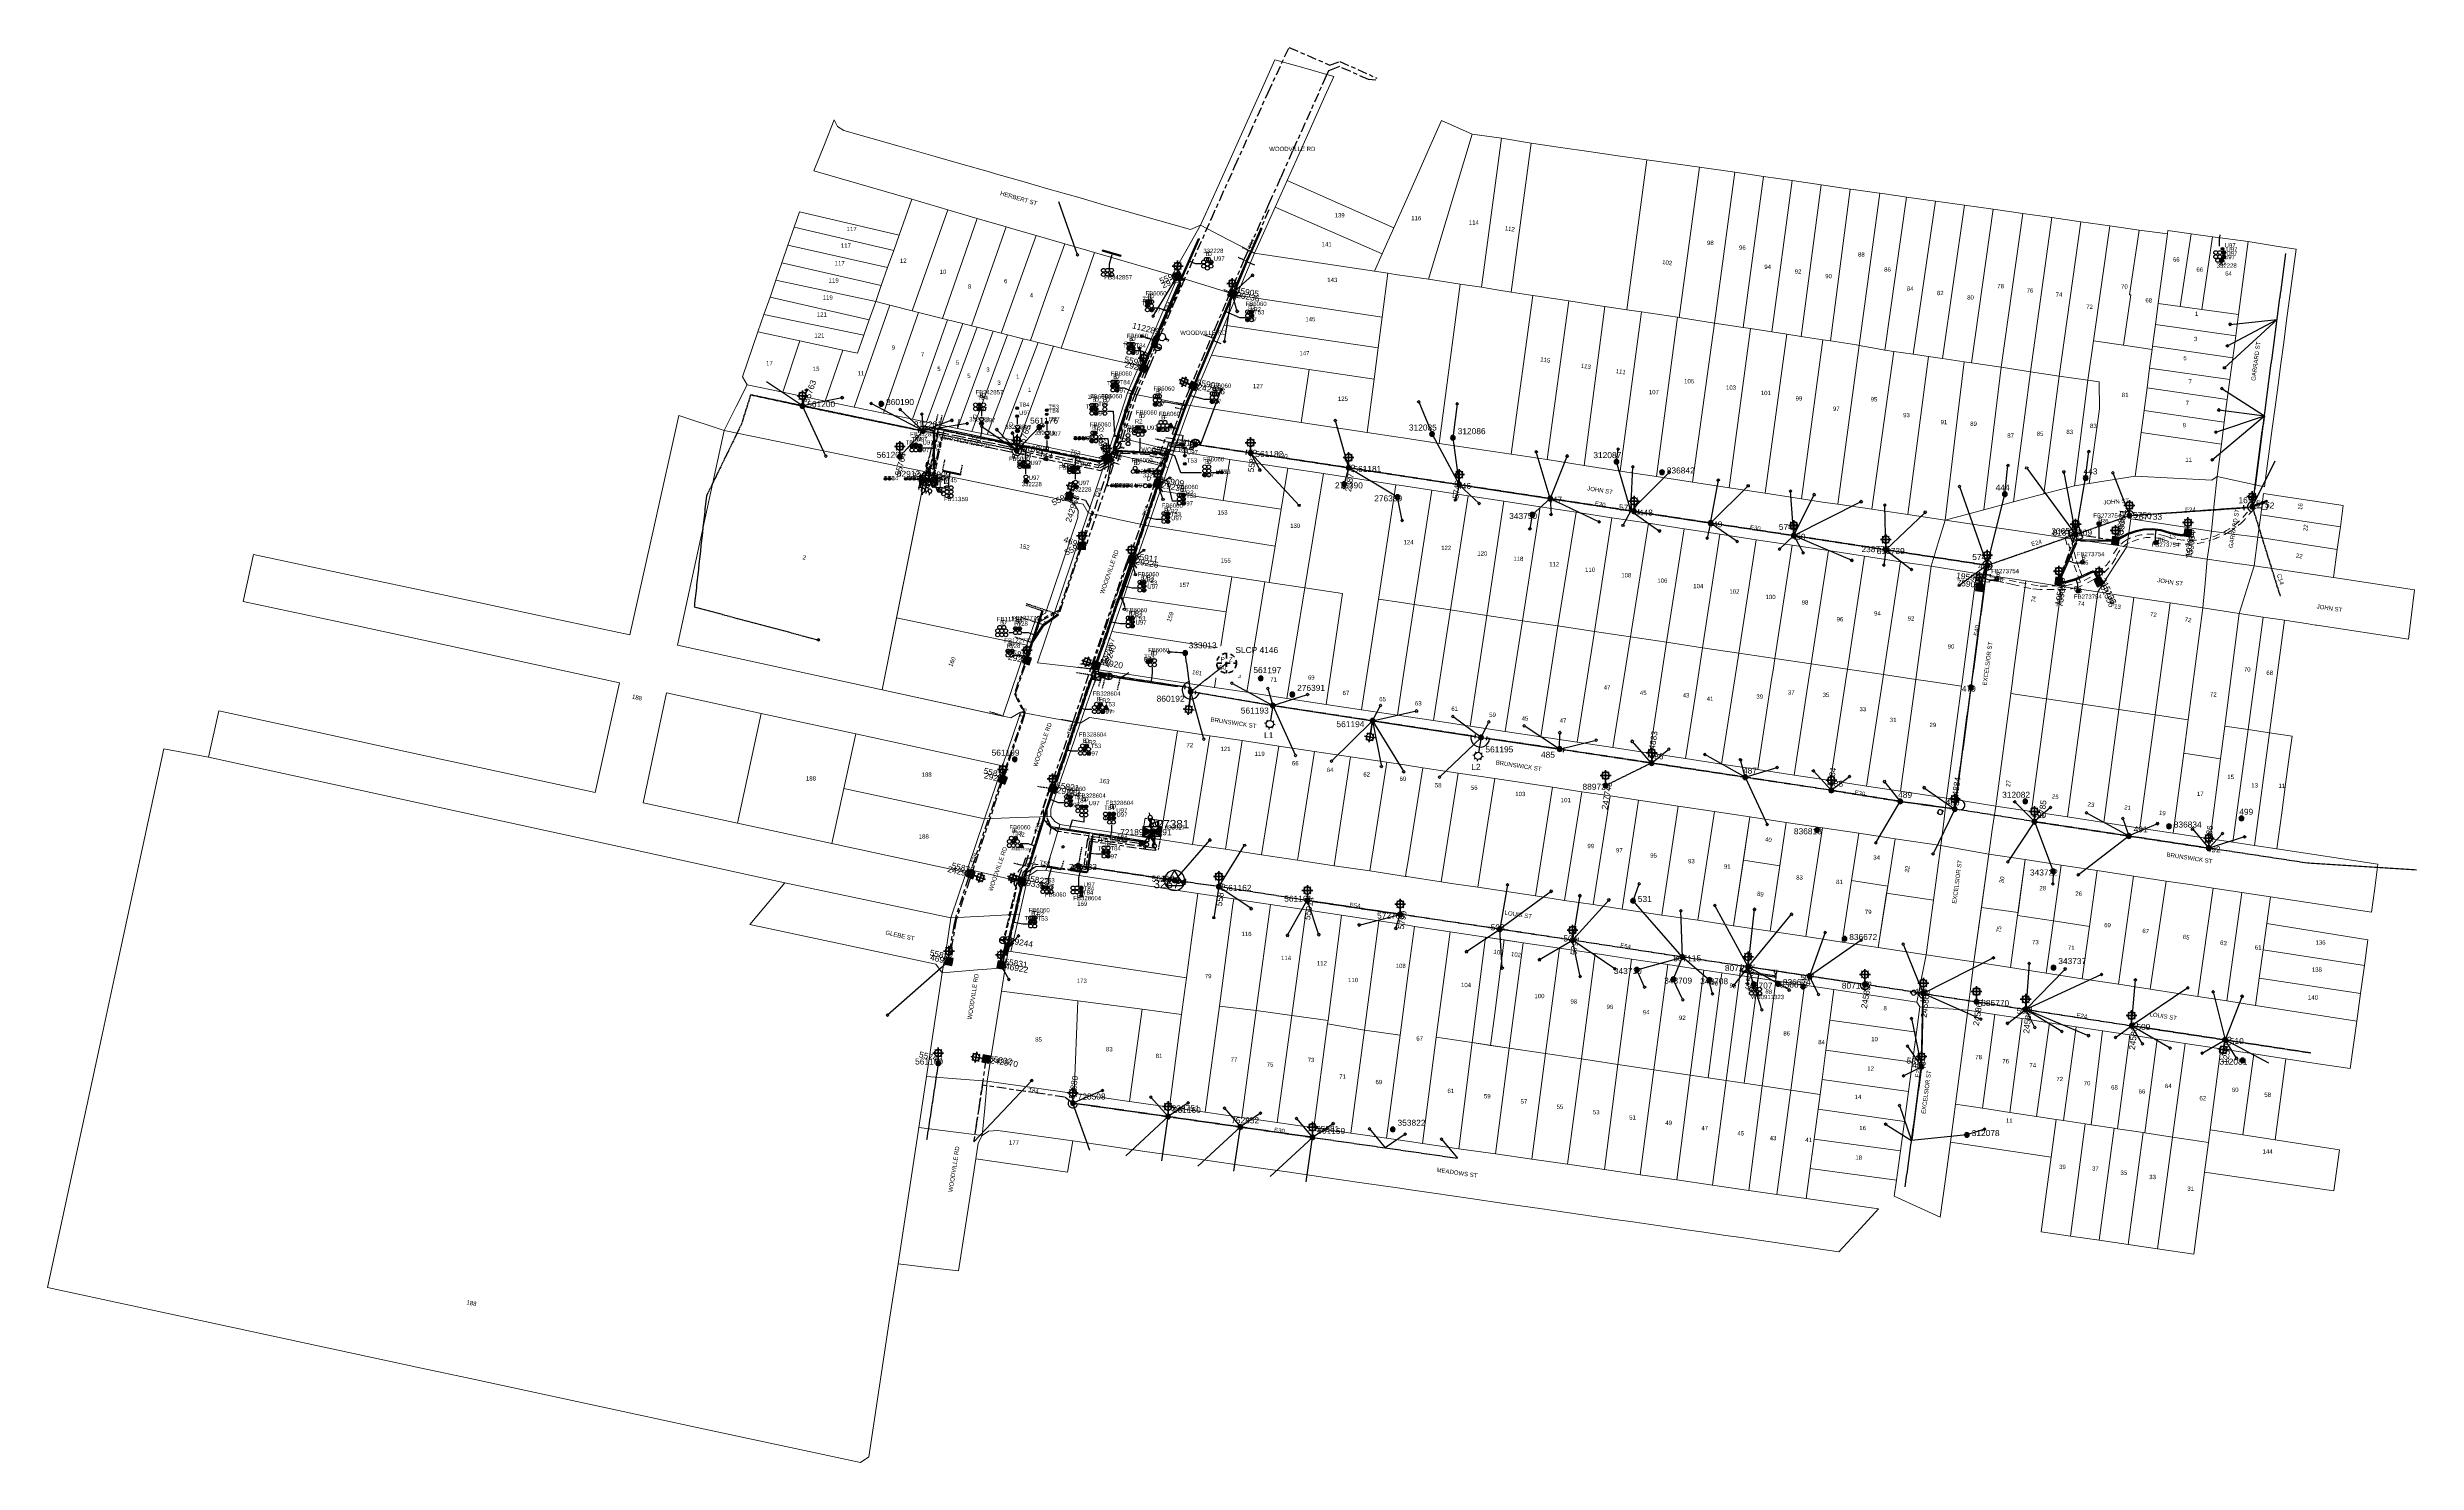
# Model space of a CAD drawing. Header units: metres. Extents: x 314484 to 315473, y 6253544 to 6254134.
import ezdxf
from ezdxf.enums import TextEntityAlignment as Align

# ---------------------------------------------------------------- set-up
doc = ezdxf.new("R2010")
doc.units = ezdxf.units.M
for name, pattern in [('Cable Exist OH', [1, 1, 0]), ('Cable Exist UG', [8.2, 4, -1.2, 1.8, -1.2]), ('Dash', [5, 3, -2]), ('DASHED', [0.75, 0.5, -0.25]), ('HIDDEN', [0.375, 0.25, -0.125]), ('HIDDEN2', [0.1875, 0.125, -0.0625])]:
    doc.linetypes.add(name, pattern=pattern)
doc.layers.get('0').update_dxf_attribs({"color": 6})
for name, color, linetype, lineweight in [('Cadastre Buildings_SP_EXT', 9, 'Continuous', 5), ('Cadastre Developer_SP_EXT', 9, 'Continuous', 5), ('Cadastre Land Parcels_SP_EXT', 9, 'Continuous', 5), ('Cadastre Other Property_SP_EXT', 9, 'HIDDEN', 5), ('Cadastre Roads_SP_EXT', 9, 'Continuous', 5)]:
    doc.layers.add(name, color=color, linetype=linetype, lineweight=lineweight)
for name, color, linetype in [('Duct_SP_EXT', 7, 'Continuous'), ('Equip_HV_EXT', 7, 'Continuous'), ('Equip_LV_EXT', 7, 'Continuous'), ('Equip_SL_EXT', 7, 'Continuous'), ('Equip_SP_HV_EXT', 7, 'Continuous'), ('Equip_SP_LV_EXT', 7, 'Continuous'), ('Equip_SP_SL_EXT', 7, 'Continuous'), ('Equip_SP_SL_NEW', 2, 'Continuous'), ('Mains_HV_EXT', 7, 'Continuous'), ('Mains_LV_EXT', 7, 'Continuous'), ('Mains_SL_EXT', 7, 'Continuous'), ('OH_Details_SP_MISC', 7, 'Continuous'), ('Services_SP_EXT', 7, 'Continuous'), ('Sub_SP_EXT', 7, 'Continuous'), ('Sub_SP_TR_HV_LV_EXT', 7, 'Continuous'), ('SupportsOH_SP_TR_HV_LV_SL_EXT', 7, 'Continuous'), ('SupportsUG_SP_LV_EXT', 7, 'Continuous'), ('SupportsUG_SP_LV_SL_EXT', 7, 'Continuous'), ('Trench_SP_EXT', 7, 'Continuous')]:
    doc.layers.add(name, color=color, linetype=linetype)
doc.layers.add('UNKNOWN_FEATURES', color=1, linetype='DASHED', plot=False)
doc.styles.add('COLUMN_LABEL', font='arial.ttf')
doc.styles.add('iecARIAL', font='arial.ttf', dxfattribs={"height": 2})
doc.styles.add('iecNAME', font='times.ttf')
doc.styles.add('IESYMBOL1', font='isocp.shx')
doc.styles.add('POLE_LABEL', font='arial.ttf')
doc.styles.add('SL_LABEL', font='arial.ttf')
doc.styles.add('SLCP_LABEL', font='arial.ttf', dxfattribs={"height": 3.5})
doc.styles.get("Standard").update_dxf_attribs({"font": 'arial.ttf'})
doc.styles.add('SWITCH_LABEL', font='arial.ttf', dxfattribs={"height": 2.5})

# ---------------------------------------------------------------- blocks, each defined once
blk = doc.blocks.new('SUB_POLE_EXT')
blk.add_wipeout([(0, 4.22), (0.42, 4.2), (0.83, 4.14), (1.21, 4.05), (1.62, 3.9), (1.99, 3.72), (2.35, 3.51), (2.68, 3.26), (2.99, 2.99), (3.28, 2.66), (3.52, 2.34), (3.76, 1.92), (3.9, 1.62), (4.04, 1.23), (4.18, 0.63), (4.22, 0), (4.18, -0.61), (4.06, -1.15), (3.9, -1.62), (3.58, -2.24), (3.22, -2.73), (2.97, -3.01), (2.68, -3.26), (2.36, -3.5), (2, -3.72), (1.64, -3.89), (1.25, -4.03), (0.82, -4.14), (0.42, -4.2), (0, -4.22), (-0.41, -4.2), (-0.8, -4.15), (-1.21, -4.05), (-1.62, -3.9), (-1.99, -3.73), (-2.35, -3.51), (-2.68, -3.26), (-2.96, -3.02), (-3.23, -2.72), (-3.51, -2.35), (-3.71, -2.01), (-3.91, -1.6), (-4.05, -1.21), (-4.16, -0.76), (-4.22, -0.14), (-4.21, 0.39), (-4.14, 0.83), (-4.03, 1.27), (-3.9, 1.63), (-3.71, 2.02), (-3.5, 2.37), (-3.28, 2.67), (-2.99, 2.99), (-2.68, 3.27), (-2.33, 3.52), (-1.98, 3.73), (-1.63, 3.9), (-1.2, 4.05), (-0.78, 4.15), (-0.4, 4.21)])
blk.add_line((2.16, 0.48), (2.16, 0.48, 0))
blk.add_lwpolyline([(-4.22, 0, 1), (4.22, 0, 1)], format="xyb", close=True)
blk.add_lwpolyline([(2.14, 0.52), (0, 4.22), (-3.66, -2.11), (3.66, -2.11)], close=True)
for tag, height, flags, p in [('STREET_CODE', 0.2, 9, (1.5, 0)), ('ASSET_NUM', 3.5, 8, (2, 2)), ('CONSTRUCTED_VOLTAGE', 0.2, 9, (1.5, -0.2)), ('OPERATING_VOLTAGE', 0.2, 9, (1.5, -0.6)), ('OPERATED_BY', 0.2, 9, (1.5, -0.8)), ('ORIENTATION', 0.2, 9, (1.5, -1.2)), ('OWNED_BY', 0.2, 9, (1.5, -1.4)), ('SECONDARY_VOLTAGE', 0.2, 9, (1.5, -1.6)), ('STATE', 0.2, 9, (1.5, -1.8)), ('SUBSTATION_TYPE', 0.2, 9, (1.5, -2)), ('STREETNAME', 0.2, 9, (1.5, -2.8)), ('SUBURB', 0.2, 9, (1.5, -3)), ('Z', 0.2, 1, (1.5, -3.4)), ('NO_PHASES', 0.2, 9, (1.5, -0.4)), ('MAINTAINED_BY', 0.2, 9, (1.5, -1)), ('USAGE', 0.2, 9, (1.5, -2.2)), ('LEGEND', 0.2, 9, (1.5, -2.4)), ('LOCATION', 0.2, 9, (1.5, -2.6)), ('NOTES', 0.2, 9, (1.5, -3.2))]:
    blk.add_attdef(tag, text='', height=height, dxfattribs=dict(flags=flags)).set_placement(p, align=Align.MIDDLE_LEFT)
blk = doc.blocks.new('SUB_PADMOUNT_EXT')
for points in [[(0, 0), (-3.84, 1.92), (-3.84, -1.92)], [(0, 0), (3.84, 1.92), (3.84, -1.92)]]:
    blk.add_hatch(color=256).paths.add_polyline_path(points)
for p, q in [((3.84, 1.92), (-3.84, -1.92)), ((-3.84, 1.92), (3.84, -1.92))]:
    blk.add_line(p, q)
blk.add_lwpolyline([(-3.84, -1.92), (3.84, -1.92), (3.84, 1.92), (-3.84, 1.92)], close=True)
for tag, height, flags, p in [('STREET_CODE', 0.2, 9, (1.5, 0)), ('ASSET_NUM', 3.5, 8, (2, 2)), ('CONSTRUCTED_VOLTAGE', 0.2, 9, (1.5, -0.2)), ('OPERATING_VOLTAGE', 0.2, 9, (1.5, -0.6)), ('ORIENTATION', 0.2, 9, (1.5, -0.8)), ('OWNED_BY', 0.2, 9, (1.5, -1)), ('OPERATED_BY', 0.2, 9, (1.5, -1.2)), ('SECONDARY_VOLTAGE', 0.2, 9, (1.5, -1.6)), ('STATE', 0.2, 9, (1.5, -1.8)), ('SUBSTATION_TYPE', 0.2, 9, (1.5, -2.2)), ('STREETNAME', 0.2, 9, (1.5, -3)), ('SUBURB', 0.2, 9, (1.5, -3.2)), ('Z', 0.2, 1, (1.5, -3.6)), ('NO_PHASES', 0.2, 9, (1.5, -0.4)), ('MAINTAINED_BY', 0.2, 9, (1.5, -1.4)), ('PARENT', 0.2, 9, (1.5, -2)), ('USAGE', 0.2, 9, (1.5, -2.4)), ('LEGEND', 0.2, 9, (1.5, -2.6)), ('LOCATION', 0.2, 9, (1.5, -2.8)), ('NOTES', 0.2, 9, (1.5, -3.4))]:
    blk.add_attdef(tag, text='', height=height, dxfattribs=dict(flags=flags)).set_placement(p, align=Align.MIDDLE_LEFT)
blk = doc.blocks.new('COLUMN_EXT')
blk.add_hatch(color=256).paths.add_polyline_path([(-1.49, 1.48), (-1.49, -1.49), (1.48, -1.49), (1.48, 1.48)])
blk.add_lwpolyline([(-1.49, -1.49), (1.48, -1.49), (1.48, 1.48), (-1.49, 1.48)], close=True)
for tag, height, style, flags, p in [('STRUCTURE_PLANT_NUMBER', 0.2, 'POLE_LABEL', 9, (1.81, 0.03)), ('ASSET_NUM', 2.5, 'COLUMN_LABEL', 8, (2, 2)), ('STREET_CODE', 0.2, 'COLUMN_LABEL', 9, (1.81, -0.2))]:
    blk.add_attdef(tag, text='', height=height, dxfattribs=dict(style=style, flags=flags)).set_placement(p, align=Align.MIDDLE_LEFT)
at = {"flags": 1}
blk.add_attdef('Z', (1.81, -2.35), '', height=0.2, dxfattribs=at)
at = {"flags": 9}
for tag, p in [('COLUMN_TYPE', (1.81, -0.4)), ('OWNED_BY', (1.81, -0.6)), ('STATE', (1.81, -0.8)), ('USAGE', (1.81, -1)), ('STREETNAME', (1.81, -1.6)), ('SUBURB', (1.81, -1.8)), ('LEGEND', (1.81, -1.2)), ('LOCATION', (1.81, -1.4)), ('NOTES', (1.81, -2))]:
    blk.add_attdef(tag, text='', height=0.2, dxfattribs=at).set_placement(p, align=Align.MIDDLE_LEFT)
blk = doc.blocks.new('PILLAR_EXT')
blk.add_hatch(color=256).paths.add_polyline_path([(-2.475, 0.99), (-2.475, -0.99), (2.475, -0.99), (2.475, 0.99)])
blk.add_lwpolyline([(-2.475, -0.99), (2.475, -0.99), (2.475, 0.99), (-2.475, 0.99)], close=True)
for tag, p, flags in [('OWNED_BY', (0, -0.2), 9), ('STATE', (0, -0.4), 9), ('SUPPORT_TYPE', (0, -0.6), 9), ('STREETNAME', (0, -1.8), 9), ('SUBURB', (0, -2), 1), ('USAGE', (0, -0.8), 9), ('LEGEND', (0, -1), 9), ('LOCATION', (0, -1.2), 9), ('NOTES', (0, -1.4), 9), ('PARENT', (0, -1.6), 9)]:
    blk.add_attdef(tag, p, '', height=0.2, dxfattribs=dict(flags=flags))
at = {"style": 'iecARIAL', "flags": 8}
blk.add_attdef('ASSET_NUM', (1.5, 3.5), '', height=2.5, dxfattribs=at)
blk = doc.blocks.new('DUCT_EXT')
blk.add_circle((0, 0.8), 0.8)
at = {"flags": 1}
blk.add_attdef('Z', (0, 0), '', height=0.2, dxfattribs=at)
at = {"flags": 9}
for tag, p in [('DUCT_CODE', (0, 0)), ('XSECT_TYPE', (0, -0.2)), ('STATE', (0, -0.6)), ('FB_REFERENCE', (0, -0.4)), ('NOTES', (0, -0.8))]:
    blk.add_attdef(tag, text='', height=0.2, dxfattribs=at).set_placement(p, align=Align.MIDDLE_LEFT)
blk = doc.blocks.new('LV_OH_LINKS_OPEN_EXT')
for p, q in [((-0.17, 4.97), (-0.17, 5.46)), ((-0.17, 3), (-0.17, 2.5)), ((0.17, 4.97), (0.17, 5.46)), ((0.17, 3), (0.17, 2.5))]:
    blk.add_line(p, q)
blk.add_lwpolyline([(0, 2.99, 1), (0, 4.98, 1)], format="xyb", close=True)
at = {"flags": 9}
for tag, p in [('ACTUAL_STATUS', (0, 0)), ('CONSTRUCTED_VOLTAGE', (0, -0.2)), ('OPERATING_VOLTAGE', (0, -0.6)), ('ORIENTATION', (0, -0.8)), ('OWNED_BY', (0, -1)), ('STATE', (0, -1.2)), ('SWITCH_TYPE', (0, -1.4)), ('NO_PHASES', (0, -0.4)), ('USAGE', (0, -1.6)), ('LEGEND', (0, -1.8)), ('NOTES', (0, -2))]:
    blk.add_attdef(tag, text='', height=0.2, dxfattribs=at).set_placement(p, align=Align.MIDDLE_LEFT)
at = {"flags": 1}
blk.add_attdef('Z', (0, 0), '', height=0.2, dxfattribs=at)
blk = doc.blocks.new('LV_OH_LINKS_DISTFUSE_EXT')
for p, q in [((0, 0), (0.96, 0)), ((3.84, 0), (4.8, 0))]:
    blk.add_line(p, q)
blk.add_lwpolyline([(3.84, -1.2), (3.84, 1.2), (0.96, -1.2), (0.96, 1.2)], close=True)
at = {"flags": 9}
for tag, p in [('ACTUAL_STATUS', (0, 0)), ('CONSTRUCTED_VOLTAGE', (0, -0.2)), ('OPERATING_VOLTAGE', (0, -0.6)), ('ORIENTATION', (0, -0.8)), ('OWNED_BY', (0, -1)), ('STATE', (0, -1.2)), ('SWITCH_TYPE', (0, -1.4)), ('NO_PHASES', (0, -0.4)), ('USAGE', (0, -1.6)), ('NOTES', (0, -1.8))]:
    blk.add_attdef(tag, text='', height=0.2, dxfattribs=at).set_placement(p, align=Align.MIDDLE_LEFT)
at = {"flags": 1}
blk.add_attdef('Z', (0, 0), '', height=0.2, dxfattribs=at)
blk = doc.blocks.new('SL_LANTERN_EXT')
at = {"lineweight": 40}
for p, q in [((-2.25, 4.22), (2.25, 4.22)), ((-1.46, 5.68), (-1.06, 5.28)), ((-1.46, 2.76), (-1.06, 3.16)), ((0, 1.97), (0, 6.47)), ((0, 0), (0, 2.72)), ((1.46, 5.68), (1.06, 5.28)), ((1.46, 2.76), (1.06, 3.16))]:
    blk.add_line(p, q, dxfattribs=at)
blk.add_circle((0, 4.22), 1.5, dxfattribs=at)
at = {"style": 'iecARIAL', "flags": 8}
blk.add_attdef('ASSET_NUM', (1.5, 1.5), '', height=2.5, dxfattribs=at)
for tag, p, height, flags in [('OPERATING_VOLTAGE', (0.98, -1.65), 0.2, 9), ('ORIENTATION', (0.98, -1.85), 0.2, 9), ('OWNED_BY', (0.98, -2.05), 0.2, 9), ('STATE', (0.98, -2.25), 0.2, 9), ('STREETNAME', (0.98, -9.25), 0.2, 9), ('SUBURB', (0.98, -9.45), 0.2, 1), ('CONSTRUCTED_VOLTAGE', (0.98, -0.65), 0.2, 9), ('CONTROL_TYPE', (0.98, -0.85), 0.2, 9), ('LANTERN_PURPOSE', (0.98, -1.05), 0.2, 9), ('LANTERN_TYPE', (0.98, -1.25), 0.2, 9), ('NO_PHASES', (0.98, -1.45), 0.2, 9), ('USAGE', (0.98, -2.45), 0.2, 9), ('CEXIST', (0.98, -2.65), 0.2, 9), ('CNEW', (0.98, -2.85), 0.2, 9), ('CNUMBER', (0.98, -3.05), 0.2, 9), ('CREMOVE', (0.98, -3.25), 0.2, 9), ('CREPLACE', (0.98, -3.45), 0.2, 9), ('LKINGHEIGHT', (0.98, -3.65), 0.2, 9), ('LBRACKET', (0.98, -3.85), 0.2, 9), ('LBRACKETVOCAB', (0.98, -4.05), 0.2, 9), ('LCATEGORY', (0.98, -4.25), 0.2, 9), ('LCHARGE1', (0.98, -4.45), 0.2, 9), ('LCHARGE1PERCENT', (0.98, -4.65), 0.2, 9), ('LCHARGE2', (0.98, -4.85), 0.2, 9), ('LCHARGE2PERCENT', (0.98, -5.05), 0.2, 9), ('LCHARGE3', (0.98, -5.25), 0.2, 9), ('LCHARGE3PERCENT', (0.98, -5.45), 0.2, 9), ('LEXIST', (0.98, -5.65), 0.2, 9), ('LLAMP', (0.98, -5.85), 0.2, 9), ('LLAMPVOCAB', (0.98, -6.05), 0.2, 9), ('LMAST', (0.98, -6.25), 0.2, 9), ('LMASTVOCAB', (0.98, -6.45), 0.2, 9), ('LNEW', (0.98, -6.65), 0.2, 9), ('LANTNUMBER', (0.98, -6.85), 0.2, 9), ('LOUTREACH', (0.98, -7.25), 0.2, 9), ('LOUTREACHVOCAB', (0.98, -7.45), 0.2, 9), ('LRATECODE', (0.98, -7.65), 0.2, 9), ('LREMOVE', (0.98, -7.85), 0.2, 9), ('LREPLACE', (0.98, -8.05), 0.2, 9), ('LTYPE', (0.98, -8.25), 0.2, 9), ('LTYPEVOCAB', (0.98, -8.45), 0.2, 9), ('LEGEND', (0.98, -8.65), 0.2, 9), ('LOCATION', (0.98, -8.85), 0.2, 9), ('NOTES', (0.98, -9.05), 0.2, 9), ('LNUMBER', (2.18, -3.25), 2.5, 8)]:
    blk.add_attdef(tag, p, '', height=height, dxfattribs=dict(flags=flags))
blk = doc.blocks.new('*U145')
at = {"lineweight": 40}
for p, q in [((0, 0), (-0.66, -5.9)), ((1.4, -7.64), (-3.07, -7.14)), ((-2.44, -8.68), (-2, -8.33)), ((-2.12, -5.78), (-1.77, -6.22)), ((-0.58, -5.15), (-1.08, -9.63)), ((0.45, -9), (0.1, -8.56)), ((0.78, -6.1), (0.34, -6.46))]:
    blk.add_line(p, q, dxfattribs=at)
blk.add_circle((-0.83, -7.39), 1.5, dxfattribs=at)
at = {"style": 'iecARIAL', "flags": 8}
blk.add_attdef('ASSET_NUM', (1.5, 1.5), '', height=2.5, dxfattribs=at)
for tag, p, height, flags in [('OPERATING_VOLTAGE', (0.98, -1.65), 0.2, 9), ('ORIENTATION', (0.98, -1.85), 0.2, 9), ('OWNED_BY', (0.98, -2.05), 0.2, 9), ('STATE', (0.98, -2.25), 0.2, 9), ('STREETNAME', (0.98, -9.25), 0.2, 9), ('SUBURB', (0.98, -9.45), 0.2, 1), ('CONSTRUCTED_VOLTAGE', (0.98, -0.65), 0.2, 9), ('CONTROL_TYPE', (0.98, -0.85), 0.2, 9), ('LANTERN_PURPOSE', (0.98, -1.05), 0.2, 9), ('LANTERN_TYPE', (0.98, -1.25), 0.2, 9), ('NO_PHASES', (0.98, -1.45), 0.2, 9), ('USAGE', (0.98, -2.45), 0.2, 9), ('CEXIST', (0.98, -2.65), 0.2, 9), ('CNEW', (0.98, -2.85), 0.2, 9), ('CNUMBER', (0.98, -3.05), 0.2, 9), ('CREMOVE', (0.98, -3.25), 0.2, 9), ('CREPLACE', (0.98, -3.45), 0.2, 9), ('LKINGHEIGHT', (0.98, -3.65), 0.2, 9), ('LBRACKET', (0.98, -3.85), 0.2, 9), ('LBRACKETVOCAB', (0.98, -4.05), 0.2, 9), ('LCATEGORY', (0.98, -4.25), 0.2, 9), ('LCHARGE1', (0.98, -4.45), 0.2, 9), ('LCHARGE1PERCENT', (0.98, -4.65), 0.2, 9), ('LCHARGE2', (0.98, -4.85), 0.2, 9), ('LCHARGE2PERCENT', (0.98, -5.05), 0.2, 9), ('LCHARGE3', (0.98, -5.25), 0.2, 9), ('LCHARGE3PERCENT', (0.98, -5.45), 0.2, 9), ('LEXIST', (0.98, -5.65), 0.2, 9), ('LLAMP', (0.98, -5.85), 0.2, 9), ('LLAMPVOCAB', (0.98, -6.05), 0.2, 9), ('LMAST', (0.98, -6.25), 0.2, 9), ('LMASTVOCAB', (0.98, -6.45), 0.2, 9), ('LNEW', (0.98, -6.65), 0.2, 9), ('LANTNUMBER', (0.98, -6.85), 0.2, 9), ('LOUTREACH', (0.98, -7.25), 0.2, 9), ('LOUTREACHVOCAB', (0.98, -7.45), 0.2, 9), ('LRATECODE', (0.98, -7.65), 0.2, 9), ('LREMOVE', (0.98, -7.85), 0.2, 9), ('LREPLACE', (0.98, -8.05), 0.2, 9), ('LTYPE', (0.98, -8.25), 0.2, 9), ('LTYPEVOCAB', (0.98, -8.45), 0.2, 9), ('LEGEND', (0.98, -8.65), 0.2, 9), ('LOCATION', (0.98, -8.85), 0.2, 9), ('NOTES', (0.98, -9.05), 0.2, 9), ('LNUMBER', (2.18, -3.25), 2.5, 8)]:
    blk.add_attdef(tag, p, '', height=height, dxfattribs=dict(flags=flags))
blk = doc.blocks.new('*U146')
at = {"lineweight": 40}
for p, q in [((0, 0), (-0.87, -5.26)), ((1.11, -7.11), (-3.33, -6.38)), ((-2.79, -7.94), (-2.33, -7.62)), ((-2.31, -5.07), (-1.98, -5.52)), ((-0.74, -4.52), (-1.47, -8.96)), ((0.09, -8.42), (-0.23, -7.96)), ((0.57, -5.54), (0.11, -5.87))]:
    blk.add_line(p, q, dxfattribs=at)
blk.add_circle((-1.11, -6.74), 1.5, dxfattribs=at)
at = {"style": 'iecARIAL', "flags": 8}
blk.add_attdef('ASSET_NUM', (1.5, 1.5), '', height=2.5, dxfattribs=at)
for tag, p, height, flags in [('OPERATING_VOLTAGE', (0.98, -1.65), 0.2, 9), ('ORIENTATION', (0.98, -1.85), 0.2, 9), ('OWNED_BY', (0.98, -2.05), 0.2, 9), ('STATE', (0.98, -2.25), 0.2, 9), ('STREETNAME', (0.98, -9.25), 0.2, 9), ('SUBURB', (0.98, -9.45), 0.2, 1), ('CONSTRUCTED_VOLTAGE', (0.98, -0.65), 0.2, 9), ('CONTROL_TYPE', (0.98, -0.85), 0.2, 9), ('LANTERN_PURPOSE', (0.98, -1.05), 0.2, 9), ('LANTERN_TYPE', (0.98, -1.25), 0.2, 9), ('NO_PHASES', (0.98, -1.45), 0.2, 9), ('USAGE', (0.98, -2.45), 0.2, 9), ('CEXIST', (0.98, -2.65), 0.2, 9), ('CNEW', (0.98, -2.85), 0.2, 9), ('CNUMBER', (0.98, -3.05), 0.2, 9), ('CREMOVE', (0.98, -3.25), 0.2, 9), ('CREPLACE', (0.98, -3.45), 0.2, 9), ('LKINGHEIGHT', (0.98, -3.65), 0.2, 9), ('LBRACKET', (0.98, -3.85), 0.2, 9), ('LBRACKETVOCAB', (0.98, -4.05), 0.2, 9), ('LCATEGORY', (0.98, -4.25), 0.2, 9), ('LCHARGE1', (0.98, -4.45), 0.2, 9), ('LCHARGE1PERCENT', (0.98, -4.65), 0.2, 9), ('LCHARGE2', (0.98, -4.85), 0.2, 9), ('LCHARGE2PERCENT', (0.98, -5.05), 0.2, 9), ('LCHARGE3', (0.98, -5.25), 0.2, 9), ('LCHARGE3PERCENT', (0.98, -5.45), 0.2, 9), ('LEXIST', (0.98, -5.65), 0.2, 9), ('LLAMP', (0.98, -5.85), 0.2, 9), ('LLAMPVOCAB', (0.98, -6.05), 0.2, 9), ('LMAST', (0.98, -6.25), 0.2, 9), ('LMASTVOCAB', (0.98, -6.45), 0.2, 9), ('LNEW', (0.98, -6.65), 0.2, 9), ('LANTNUMBER', (0.98, -6.85), 0.2, 9), ('LOUTREACH', (0.98, -7.25), 0.2, 9), ('LOUTREACHVOCAB', (0.98, -7.45), 0.2, 9), ('LRATECODE', (0.98, -7.65), 0.2, 9), ('LREMOVE', (0.98, -7.85), 0.2, 9), ('LREPLACE', (0.98, -8.05), 0.2, 9), ('LTYPE', (0.98, -8.25), 0.2, 9), ('LTYPEVOCAB', (0.98, -8.45), 0.2, 9), ('LEGEND', (0.98, -8.65), 0.2, 9), ('LOCATION', (0.98, -8.85), 0.2, 9), ('NOTES', (0.98, -9.05), 0.2, 9), ('LNUMBER', (2.18, -3.25), 2.5, 8)]:
    blk.add_attdef(tag, p, '', height=height, dxfattribs=dict(flags=flags))
blk = doc.blocks.new('CCP_EXT')
blk.add_wipeout([(0, 0.57), (0.57, 0), (0, -0.57), (-0.57, 0)])
blk.add_lwpolyline([(-0.57, 0), (0, 0.57), (0.57, 0), (0, -0.57), (-0.57, 0)])
at = {"flags": 1}
blk.add_attdef('Z', (0, 0), '', height=0.2, dxfattribs=at)
at = {"flags": 9}
for tag, p in [('CCP_TYPE', (0, 0)), ('CONSTRUCTED_VOLTAGE', (0, -0.2)), ('OPERATING_VOLTAGE', (0, -0.6)), ('ORIENTATION', (0, -0.8)), ('OWNED_BY', (0, -1)), ('STATE', (0, -1.8)), ('NO_PHASES', (0, -0.4)), ('USAGE', (0, -1.2)), ('LEGEND', (0, -1.4)), ('LIFE_SUPPORT', (0, -1.6)), ('NOTES', (0, -2))]:
    blk.add_attdef(tag, text='', height=0.2, dxfattribs=at).set_placement(p, align=Align.MIDDLE_LEFT)
blk = doc.blocks.new('POLE_EXT')
blk.add_hatch(color=256).paths.add_polyline_path([(-1, 0, 1), (1, 0, 1)])
blk.add_lwpolyline([(-1, 0, 1), (1, 0, 1)], format="xyb", close=True)
for tag, height, flags, p in [('pNumber', 2.5, 8, (-17.84, 2.07)), ('OWNED_BY', 0.2, 9, (1.35, -0.4)), ('SPECIAL_USE', 0.2, 9, (1.35, -0.8)), ('STATE', 0.2, 9, (1.35, -1)), ('cLV', 0.2, 9, (1.35, -1.4)), ('hDepth', 0.2, 9, (1.35, -1.6)), ('hDia', 0.2, 9, (1.35, -1.8)), ('cHV', 0.2, 9, (1.35, -2)), ('cLinedev', 0.2, 9, (1.35, -3.4)), ('pExisting', 0.2, 9, (1.35, -3.8)), ('pFooting', 0.2, 9, (1.35, -4.4)), ('pNew', 0.2, 9, (1.35, -4.6)), ('pRelocate', 0.2, 9, (1.35, -5)), ('pRemove', 0.2, 9, (1.35, -5.2)), ('pReplace', 0.2, 9, (1.35, -5.4)), ('pStay', 0.2, 9, (1.35, -5.6)), ('pType', 0.2, 9, (1.35, -5.8)), ('cspan', 0.2, 9, (1.35, -6)), ('STREETNAME', 0.2, 9, (1.35, -6.2)), ('SUBURB', 0.2, 9, (1.35, -6.4)), ('OPERATED_BY', 0.2, 9, (1.36, -7.01)), ('PARENT', 0.2, 9, (1.35, -0.6)), ('USAGE', 0.2, 9, (1.35, -1.2)), ('LBRACKET', 0.2, 9, (1.35, -2.2)), ('LExisting', 0.2, 9, (1.35, -2.4)), ('LANTNUMBER', 0.2, 9, (1.35, -2.6)), ('LOther', 0.2, 9, (1.35, -2.8)), ('LRemove', 0.2, 9, (1.35, -3)), ('LEGEND', 0.2, 9, (1.35, -3.2)), ('LOCATION', 0.2, 9, (1.35, -3.6)), ('PFNUMBER', 0.2, 9, (1.35, -4)), ('NEWPFNUMBER', 0.2, 9, (1.35, -4.2)), ('NOTES', 0.2, 9, (1.35, -6.6)), ('MAINTAINED_BY', 0.2, 9, (1.36, -6.81))]:
    blk.add_attdef(tag, text='', height=height, dxfattribs=dict(flags=flags)).set_placement(p, align=Align.MIDDLE_LEFT)
at = {"style": 'POLE_LABEL'}
for tag, height, flags, p in [('STRUCTURE_PLANT_NUMBER', 0.2, 9, (1.35, 0.03)), ('ASSET_NUM', 2.5, 8, (2, 2)), ('STREET_CODE', 0.2, 9, (1.35, -0.2))]:
    blk.add_attdef(tag, text='', height=height, dxfattribs=dict(at, flags=flags)).set_placement(p, align=Align.MIDDLE_LEFT)
at = {"flags": 1}
blk.add_attdef('Z', (1.35, -7.33), '', height=0.2, dxfattribs=at)
blk = doc.blocks.new('SL_STJ_EXT')
h = blk.add_hatch(color=256)
edge = h.paths.add_edge_path()
edge.add_ellipse((-0.59, 0.13), major_axis=(0.226, 0.226), ratio=1, start_angle=44.99996, end_angle=135)
edge.add_line((-0.91, 0.13), (-0.91, -0.13))
edge.add_ellipse((-0.59, -0.13), major_axis=(0.226, 0.226), ratio=1, start_angle=134.99996, end_angle=225)
edge.add_line((-0.59, -0.45), (0.59, -0.45))
edge.add_ellipse((0.59, -0.13), major_axis=(-0.226, 0.226), ratio=1, start_angle=134.99996, end_angle=225)
edge.add_line((0.91, -0.13), (0.91, 0.13))
edge.add_ellipse((0.59, 0.13), major_axis=(-0.226, 0.226), ratio=1, start_angle=224.99996, end_angle=315)
edge.add_line((0.59, 0.45), (-0.59, 0.45))
blk.add_lwpolyline([(-0.91, 0.13), (-0.91, -0.13, 0.414214), (-0.59, -0.45), (0.59, -0.45, 0.414214), (0.91, -0.13), (0.91, 0.13, 0.414214), (0.59, 0.45), (-0.59, 0.45, 0.414214)], format="xyb", close=True)
at = {"flags": 1}
blk.add_attdef('Z', (0, 0), '', height=0.2, dxfattribs=at)
at = {"flags": 9}
for tag, p in [('ORIENTATION', (0, 0)), ('USAGE', (0, -0.2)), ('LEGEND', (0, -0.4)), ('NOTES', (0, -0.6))]:
    blk.add_attdef(tag, text='', height=0.2, dxfattribs=at).set_placement(p, align=Align.MIDDLE_LEFT)
blk = doc.blocks.new('HV_STJ_EXT')
h = blk.add_hatch(color=256)
edge = h.paths.add_edge_path()
edge.add_ellipse((-0.59, 0.13), major_axis=(0.226, 0.226), ratio=1, start_angle=44.99996, end_angle=135)
edge.add_line((-0.91, 0.13), (-0.91, -0.13))
edge.add_ellipse((-0.59, -0.13), major_axis=(0.226, 0.226), ratio=1, start_angle=134.99996, end_angle=225)
edge.add_line((-0.59, -0.45), (0.59, -0.45))
edge.add_ellipse((0.59, -0.13), major_axis=(-0.226, 0.226), ratio=1, start_angle=134.99996, end_angle=225)
edge.add_line((0.91, -0.13), (0.91, 0.13))
edge.add_ellipse((0.59, 0.13), major_axis=(-0.226, 0.226), ratio=1, start_angle=224.99996, end_angle=315)
edge.add_line((0.59, 0.45), (-0.59, 0.45))
blk.add_lwpolyline([(-0.91, 0.13), (-0.91, -0.13, 0.414214), (-0.59, -0.45), (0.59, -0.45, 0.414214), (0.91, -0.13), (0.91, 0.13, 0.414214), (0.59, 0.45), (-0.59, 0.45, 0.414214)], format="xyb", close=True)
for tag, flags, p in [('ORIENTATION', 9, (1.5, 0)), ('Z', 1, (1.5, -0.8)), ('USAGE', 9, (1.5, -0.2)), ('LEGEND', 9, (1.5, -0.4)), ('NOTES', 9, (1.5, -0.6))]:
    blk.add_attdef(tag, text='', height=0.2, dxfattribs=dict(flags=flags)).set_placement(p, align=Align.MIDDLE_LEFT)
blk = doc.blocks.new('LV_STJ_EXT')
h = blk.add_hatch(color=256)
edge = h.paths.add_edge_path()
edge.add_ellipse((-0.59, 0.13), major_axis=(0.226, 0.226), ratio=1, start_angle=44.99996, end_angle=135)
edge.add_line((-0.91, 0.13), (-0.91, -0.13))
edge.add_ellipse((-0.59, -0.13), major_axis=(0.226, 0.226), ratio=1, start_angle=134.99996, end_angle=225)
edge.add_line((-0.59, -0.45), (0.59, -0.45))
edge.add_ellipse((0.59, -0.13), major_axis=(-0.226, 0.226), ratio=1, start_angle=134.99996, end_angle=225)
edge.add_line((0.91, -0.13), (0.91, 0.13))
edge.add_ellipse((0.59, 0.13), major_axis=(-0.226, 0.226), ratio=1, start_angle=224.99996, end_angle=315)
edge.add_line((0.59, 0.45), (-0.59, 0.45))
blk.add_lwpolyline([(-0.91, 0.13), (-0.91, -0.13, 0.414214), (-0.59, -0.45), (0.59, -0.45, 0.414214), (0.91, -0.13), (0.91, 0.13, 0.414214), (0.59, 0.45), (-0.59, 0.45, 0.414214)], format="xyb", close=True)
at = {"flags": 1}
blk.add_attdef('Z', (0, 0), '', height=0.2, dxfattribs=at)
at = {"flags": 9}
for tag, p in [('ORIENTATION', (0, 0)), ('USAGE', (0, -0.2)), ('LEGEND', (0, -0.4)), ('NOTES', (0, -0.6))]:
    blk.add_attdef(tag, text='', height=0.2, dxfattribs=at).set_placement(p, align=Align.MIDDLE_LEFT)
blk = doc.blocks.new('WARNING_FEATURE_EXT')
h = blk.add_hatch(color=2)
h.dxf.hatch_style = 1
h.paths.add_polyline_path([(0, 1.99), (-0.99, 0), (1, 0)])
at = {"color": 18, "true_color": 0x000000}
blk.add_lwpolyline([(-0.99, 0), (0, 1.99), (1, 0)], close=True, dxfattribs=at)
at = {"color": 18, "true_color": 0x000000, "insert": (0, 0.87), "char_height": 1.5, "attachment_point": 5, "line_spacing_factor": 1.5, "style": 'iecNAME'}
blk.add_mtext_dynamic_manual_height_columns('!', width=1.5, gutter_width=4, heights=[0], dxfattribs=at)
at = {"color": 2, "flags": 1}
for tag, p in [('STATE', (1.19, 2.01)), ('HAZMAT_ID', (1.19, 0.72))]:
    blk.add_attdef(tag, p, '', height=0.8, dxfattribs=at)
at = {"color": 2}
blk.add_attdef('WARNING_TYPE', text='', height=1, dxfattribs=at).set_placement((-4.07, -1.22), (4.88, -1.22), align=Align.ALIGNED)
at = {"color": 2, "flags": 1}
blk.add_attdef('WARNING_DESC', text='', height=0.8, dxfattribs=at).set_placement((1.19, -0.56), align=Align.MIDDLE_CENTER)
blk = doc.blocks.new('LV_UG_LINKS_CLOSED_EXT')
blk.add_wipeout([(-1.06, 1.06), (-1.18, 0.92), (-1.29, 0.76), (-1.37, 0.59), (-1.43, 0.42), (-1.48, 0.23), (-1.49, 0.05), (-1.49, -0.14), (-1.46, -0.33), (-1.41, -0.51), (-1.33, -0.68), (-1.24, -0.84), (-1.12, -0.99), (-0.99, -1.12), (-0.84, -1.24), (-0.68, -1.33), (-0.51, -1.41), (-0.33, -1.46), (-0.14, -1.49), (0.05, -1.49), (0.23, -1.48), (0.42, -1.43), (0.59, -1.37), (0.76, -1.29), (0.92, -1.18), (1.06, -1.06), (1.18, -0.92), (1.29, -0.76), (1.37, -0.59), (1.43, -0.42), (1.48, -0.23), (1.49, -0.05), (1.49, 0.14), (1.46, 0.33), (1.41, 0.51), (1.33, 0.68), (1.24, 0.84), (1.12, 0.99), (0.99, 1.12), (0.84, 1.24), (0.68, 1.33), (0.51, 1.41), (0.33, 1.46), (0.14, 1.49), (-0.05, 1.49), (-0.23, 1.48), (-0.42, 1.43), (-0.59, 1.37), (-0.76, 1.29), (-0.92, 1.18)])
for p, q in [((-0.25, -1.48), (-0.25, 1.48)), ((0.25, -1.48), (0.25, 1.48))]:
    blk.add_line(p, q)
blk.add_circle((0, 0), 1.5)
at = {"flags": 9}
for tag, p in [('ACTUAL_STATUS', (0, 0)), ('CONSTRUCTED_VOLTAGE', (0, -0.2)), ('OPERATING_VOLTAGE', (0, -0.6)), ('ORIENTATION', (0, -0.8)), ('STATE', (0, -1)), ('SWITCH_TYPE', (0, -1.2)), ('NO_PHASES', (0, -0.4)), ('USAGE', (0, -1.4)), ('NOTES', (0, -1.6))]:
    blk.add_attdef(tag, text='', height=0.2, dxfattribs=at).set_placement(p, align=Align.MIDDLE_LEFT)
at = {"flags": 1}
blk.add_attdef('Z', (0, 0), '', height=0.2, dxfattribs=at)
blk = doc.blocks.new('LV_UG_DFUSE_CLOSED_EXT')
for points in [[(1, 0), (0, 0)], [(5.04, 0.73), (2.16, -0.72)], [(5.05, -0.71), (2.16, 0.72)], [(6.2, 0.01), (7.2, 0.01)]]:
    blk.add_lwpolyline(points)
for centre in [(1.8, 0), (5.4, 0.01)]:
    blk.add_circle(centre, 0.8)
at = {"flags": 9}
for tag, p in [('ACTUAL_STATUS', (0, 0)), ('CONSTRUCTED_VOLTAGE', (0, -0.2)), ('OPERATING_VOLTAGE', (0, -0.6)), ('ORIENTATION', (0, -0.8)), ('STATE', (0, -1)), ('SWITCH_TYPE', (0, -1.2)), ('NO_PHASES', (0, -0.4)), ('USAGE', (0, -1.4)), ('NOTES', (0, -1.6))]:
    blk.add_attdef(tag, text='', height=0.2, dxfattribs=at).set_placement(p, align=Align.MIDDLE_LEFT)
at = {"flags": 1}
blk.add_attdef('Z', (0, 0), '', height=0.2, dxfattribs=at)
blk = doc.blocks.new('LV_UG_DFUSE_OPEN_EXT')
for points in [[(1, 0), (0, 0)], [(6.2, 0.01), (7.2, 0.01)]]:
    blk.add_lwpolyline(points)
for centre in [(1.8, 0), (5.4, 0.01)]:
    blk.add_circle(centre, 0.8)
at = {"flags": 9}
for tag, p in [('ACTUAL_STATUS', (0, 0)), ('CONSTRUCTED_VOLTAGE', (0, -0.2)), ('OPERATING_VOLTAGE', (0, -0.6)), ('ORIENTATION', (0, -0.8)), ('STATE', (0, -1)), ('SWITCH_TYPE', (0, -1.2)), ('NO_PHASES', (0, -0.4)), ('USAGE', (0, -1.4)), ('NOTES', (0, -1.6))]:
    blk.add_attdef(tag, text='', height=0.2, dxfattribs=at).set_placement(p, align=Align.MIDDLE_LEFT)
at = {"flags": 1}
blk.add_attdef('Z', (0, 0), '', height=0.2, dxfattribs=at)
blk = doc.blocks.new('LV_UG_LINKS_OPEN_EXT')
for p, q in [((-0.25, 1.47), (-0.25, 2.22)), ((0.25, 1.47), (0.25, 2.22)), ((-0.25, -1.47), (-0.25, -2.22)), ((0.25, -1.47), (0.25, -2.22))]:
    blk.add_line(p, q)
at = {"flags": 9}
for tag, p in [('ACTUAL_STATUS', (0, 0)), ('CONSTRUCTED_VOLTAGE', (0, -0.2)), ('OPERATING_VOLTAGE', (0, -0.6)), ('ORIENTATION', (0, -0.8)), ('STATE', (0, -1)), ('SWITCH_TYPE', (0, -1.2)), ('NO_PHASES', (0, -0.4)), ('USAGE', (0, -1.4)), ('NOTES', (0, -1.6))]:
    blk.add_attdef(tag, text='', height=0.2, dxfattribs=at).set_placement(p, align=Align.MIDDLE_LEFT)
at = {"flags": 1}
blk.add_attdef('Z', (0, 0), '', height=0.2, dxfattribs=at)
blk.add_wipeout([(-0.25, 1.47), (-0.43, 1.43), (-0.61, 1.36), (-0.77, 1.28), (-0.93, 1.17), (-1.07, 1.05), (-1.19, 0.9), (-1.29, 0.75), (-1.38, 0.58), (-1.44, 0.4), (-1.48, 0.22), (-1.49, 0.03), (-1.49, -0.16), (-1.45, -0.34), (-1.4, -0.52), (-1.32, -0.69), (-1.23, -0.85), (-1.11, -1), (-0.98, -1.13), (-0.83, -1.24), (-0.66, -1.34), (-0.49, -1.41), (-0.31, -1.46), (-0.13, -1.49), (0.06, -1.49), (0.25, -1.47), (0.43, -1.43), (0.61, -1.36), (0.77, -1.28), (0.93, -1.17), (1.07, -1.05), (1.19, -0.9), (1.29, -0.75), (1.38, -0.58), (1.44, -0.4), (1.48, -0.22), (1.49, -0.03), (1.49, 0.16), (1.45, 0.34), (1.4, 0.52), (1.32, 0.69), (1.23, 0.85), (1.11, 1), (0.98, 1.13), (0.83, 1.24), (0.66, 1.34), (0.49, 1.41), (0.31, 1.46), (0.13, 1.49), (-0.06, 1.49)])
blk.add_lwpolyline([(0, -1.49, 1), (0, 1.49, 1)], format="xyb", close=True)
blk = doc.blocks.new('SWG_HOLEC_SU_EXT')
blk.add_line((1.8, -2), (5.8, -2))
for points in [[(1, 0), (0, 0)], [(6.6, 0), (7.6, 0)]]:
    blk.add_lwpolyline(points)
for points in [[(1.8, -0.8, 1), (1.8, 0.8, 1)], [(5.8, -0.8, 1), (5.8, 0.8, 1)]]:
    blk.add_lwpolyline(points, format="xyb", close=True)
at = {"style": 'SWITCH_LABEL', "flags": 8}
blk.add_attdef('ASSET_NUM', text='', height=2.5, rotation=179.95437, dxfattribs=at).set_placement((-2.4, 0), align=Align.MIDDLE_LEFT)
at = {"flags": 1}
blk.add_attdef('Z', (0, 0), '', height=0.2, dxfattribs=at)
at = {"flags": 9}
for tag, p in [('ACTUAL_STATUS', (0, -0.4)), ('CONSTRUCTED_VOLTAGE', (0, -0.6)), ('OPERATING_VOLTAGE', (0, -1)), ('ORIENTATION', (0, -1.2)), ('OWNED_BY', (0, -1.4)), ('STATE', (0, -1.8)), ('SWITCH_TYPE', (0, -2)), ('STREETNAME', (0, -2.6)), ('SUBURB', (0, -2.8)), ('NO_PHASES', (0, -0.8)), ('PARENT', (0, -1.6)), ('USAGE', (0, -2.2)), ('LOCATION', (0, -2.4)), ('NOTES', (0, -3))]:
    blk.add_attdef(tag, text='', height=0.2, dxfattribs=at).set_placement(p, align=Align.MIDDLE_LEFT)
at = {"style": 'SWITCH_LABEL', "flags": 9}
blk.add_attdef('STREET_CODE', text='', height=0.2, dxfattribs=at).set_placement((0, -0.2), align=Align.MIDDLE_LEFT)
blk = doc.blocks.new('HV_LOAD_BREAK_EXT')
blk.add_lwpolyline([(-2.4, -2.4), (2.4, -2.4), (2.4, 2.4), (-2.4, 2.4)], close=True)
at = {"insert": (-1.1, 0.99), "char_height": 2, "width": 2.9628, "attachment_point": 1}
blk.add_mtext('{\\Fisocp|c0;LB}', dxfattribs=at)
for tag, height, flags, p in [('STREET_CODE', 0.2, 9, (1.5, 0)), ('ASSET_NUM', 2.5, 8, (2, 2)), ('ACTUAL_STATUS', 0.2, 9, (1.5, -0.2)), ('CONSTRUCTED_VOLTAGE', 0.2, 9, (1.5, -0.4)), ('OPERATING_VOLTAGE', 0.2, 9, (1.5, -0.8)), ('ORIENTATION', 0.2, 9, (1.5, -1)), ('OWNED_BY', 0.2, 9, (1.5, -1.2)), ('OPERATED_BY', 0.2, 9, (1.5, -1.4)), ('STATE', 0.2, 9, (1.5, -1.8)), ('SWITCH_TYPE', 0.2, 9, (1.5, -2)), ('STREETNAME', 0.2, 9, (1.5, -2.8)), ('SUBURB', 0.2, 9, (1.5, -3)), ('Z', 0.2, 1, (1.5, -3.6)), ('NO_PHASES', 0.2, 9, (1.5, -0.6)), ('MAINTAINED_BY', 0.2, 9, (1.5, -1.6)), ('USAGE', 0.2, 9, (1.5, -2.2)), ('LEGEND', 0.2, 9, (1.5, -2.4)), ('LOCATION', 0.2, 9, (1.5, -2.6)), ('NOTES', 0.2, 9, (1.5, -3.2)), ('LABEL_ALIGNMENT', 0.2, 9, (1.5, -3.4))]:
    blk.add_attdef(tag, text='', height=height, dxfattribs=dict(flags=flags)).set_placement(p, align=Align.MIDDLE_LEFT)
blk = doc.blocks.new('End Shackle_EXT')
blk.add_wipeout([(0, 0.25), (1.81, 0.25), (1.82, -0.25), (0, -0.25)])
blk.add_line((1.81, -1), (1.81, 1))
at = {"flags": 1}
blk.add_attdef('Z', (0, 0), '', height=0.2, dxfattribs=at)
at = {"flags": 9}
for tag, p in [('CONNECTOR_TYPE', (0, 0)), ('CONSTRUCTED_VOLTAGE', (0, -0.2)), ('OPERATING_VOLTAGE', (0, -0.6)), ('ORIENTATION', (0, -0.8)), ('OWNED_BY', (0, -1)), ('STATE', (0, -1.2)), ('NO_PHASES', (0, -0.4)), ('USAGE', (0, -1.4)), ('NOTES', (0, -1.6))]:
    blk.add_attdef(tag, text='', height=0.2, dxfattribs=at).set_placement(p, align=Align.MIDDLE_LEFT)
blk = doc.blocks.new('CABLE_LARGE_EXT')
h = blk.add_hatch(color=256)
edge = h.paths.add_edge_path()
edge.add_arc((0, 0.55), 0.55, 0, 360)
blk.add_circle((0, 0.55), 0.55)
at = {"flags": 1}
blk.add_attdef('Z', (0, 0), '', height=0.2, dxfattribs=at)
at = {"flags": 9}
for tag, p in [('COND_CODE', (0, 0)), ('STATE', (0, -0.4)), ('XSECT_SIZE', (0, -0.6)), ('FB_REFERENCE', (0, -0.2)), ('NOTES', (0, -0.8))]:
    blk.add_attdef(tag, text='', height=0.2, dxfattribs=at).set_placement(p, align=Align.MIDDLE_LEFT)
blk = doc.blocks.new('SLCP_ZELL_EXT')
blk.add_wipeout([(-0.24, 7.5), (-0.71, 7.47), (-1.17, 7.41), (-1.64, 7.32), (-2.09, 7.21), (-2.54, 7.06), (-2.98, 6.89), (-3.41, 6.69), (-3.82, 6.46), (-4.22, 6.21), (-4.6, 5.93), (-4.96, 5.63), (-5.31, 5.31), (-5.63, 4.96), (-5.93, 4.6), (-6.21, 4.22), (-6.46, 3.82), (-6.69, 3.41), (-6.89, 2.98), (-7.06, 2.54), (-7.21, 2.09), (-7.32, 1.64), (-7.41, 1.17), (-7.47, 0.71), (-7.5, 0.24), (-7.5, -0.24), (-7.47, -0.71), (-7.41, -1.17), (-7.32, -1.64), (-7.21, -2.09), (-7.06, -2.54), (-6.89, -2.98), (-6.69, -3.41), (-6.46, -3.82), (-6.21, -4.22), (-5.93, -4.6), (-5.63, -4.96), (-5.31, -5.31), (-4.96, -5.63), (-4.6, -5.93), (-4.22, -6.21), (-3.82, -6.46), (-3.41, -6.69), (-2.98, -6.89), (-2.54, -7.06), (-2.09, -7.21), (-1.64, -7.32), (-1.17, -7.41), (-0.71, -7.47), (-0.24, -7.5), (0.24, -7.5), (0.71, -7.47), (1.17, -7.41), (1.64, -7.32), (2.09, -7.21), (2.54, -7.06), (2.98, -6.89), (3.41, -6.69), (3.82, -6.46), (4.22, -6.21), (4.6, -5.93), (4.96, -5.63), (5.31, -5.31), (5.63, -4.96), (5.93, -4.6), (6.21, -4.22), (6.46, -3.82), (6.69, -3.41), (6.89, -2.98), (7.06, -2.54), (7.21, -2.09), (7.32, -1.64), (7.41, -1.17), (7.47, -0.71), (7.5, -0.24), (7.5, 0.24), (7.47, 0.71), (7.41, 1.17), (7.32, 1.64), (7.21, 2.09), (7.06, 2.54), (6.89, 2.98), (6.69, 3.41), (6.46, 3.82), (6.21, 4.22), (5.93, 4.6), (5.63, 4.96), (5.31, 5.31), (4.96, 5.63), (4.6, 5.93), (4.22, 6.21), (3.82, 6.46), (3.41, 6.69), (2.98, 6.89), (2.54, 7.06), (2.09, 7.21), (1.64, 7.32), (1.17, 7.41), (0.71, 7.47), (0.24, 7.5)])
at = {"linetype": 'Dash', "lineweight": 40, "ltscale": 0.7}
for p, q in [((-4.11, 0), (4.11, 0)), ((0, 4.11), (0, -4.11))]:
    blk.add_line(p, q, dxfattribs=at)
blk.add_circle((0, 0), 4.11, dxfattribs=at)
at = {"lineweight": 40, "style": 'IESYMBOL1'}
for s, p in [('P', (-1.6, 0)), ('Z', (1.7, 0)), ('60', (-1.61, -3.31))]:
    blk.add_text(s, height=2, dxfattribs=at).set_placement(p, align=Align.BOTTOM_CENTER)
at = {"flags": 1}
blk.add_attdef('Z', (0, 0), '', height=0.2, dxfattribs=at)
at = {"style": 'SLCP_LABEL'}
for tag, height, flags, p in [('ASSET_NUM', 2.5, 8, (2, 2)), ('STREET_CODE', 0.2, 9, (0, -0.2))]:
    blk.add_attdef(tag, text='', height=height, dxfattribs=dict(at, flags=flags)).set_placement(p, align=Align.MIDDLE_LEFT)
at = {"flags": 9}
for tag, p in [('CONSTRUCTED_VOLTAGE', (0, -0.4)), ('CONTROL_TYPE', (0, -0.6)), ('OPERATING_VOLTAGE', (0, -1)), ('ORIENTATION', (0, -1.2)), ('OWNED_BY', (0, -1.4)), ('STATE', (0, -2)), ('NO_PHASES', (0, -0.8)), ('USAGE', (0, -1.6)), ('LOCATION', (0, -1.8)), ('NOTES', (0, -2.2))]:
    blk.add_attdef(tag, text='', height=0.2, dxfattribs=at).set_placement(p, align=Align.MIDDLE_LEFT)
blk = doc.blocks.new('CONNECTOR_NODE_EXT')
h = blk.add_hatch(color=256)
edge = h.paths.add_edge_path()
edge.add_arc((0, 0), 0.5, 0, 360)
blk.add_circle((0, 0), 0.5)
at = {"flags": 1}
blk.add_attdef('Z', (0, 0), '', height=0.2, dxfattribs=at)
at = {"flags": 9}
for tag, p in [('CONNECTOR_TYPE', (0, 0)), ('CONSTRUCTED_VOLTAGE', (0, -0.2)), ('OPERATING_VOLTAGE', (0, -0.6)), ('ORIENTATION', (0, -0.8)), ('SUBTYPE', (0, -1)), ('NO_PHASES', (0, -0.4)), ('USAGE', (0, -1.2)), ('NOTES', (0, -1.4))]:
    blk.add_attdef(tag, text='', height=0.2, dxfattribs=at).set_placement(p, align=Align.MIDDLE_LEFT)
blk = doc.blocks.new('*U148')
blk.add_line((0, 0), (0, 0))
at = {"flags": 1}
blk.add_attdef('Z', (0, 0), '', height=0.2, dxfattribs=at)
at = {"style": 'SL_LABEL'}
for tag, height, flags, p in [('ASSET_NUM', 2.5, 8, (2, 2)), ('STREET_CODE', 0.2, 9, (0, -0.2))]:
    blk.add_attdef(tag, text='', height=height, dxfattribs=dict(at, flags=flags)).set_placement(p, align=Align.MIDDLE_LEFT)
blk.add_wipeout([(-1.57, -9.93), (-2.89, -8.92), (-3.44, -7.36), (-2.43, -6.04), (-0.85, -5.39), (0.45, -6.5), (1, -8.06), (-0.01, -9.38)])
for p, q in [((0, 0), (-0.99, -6.23)), ((-2.7, -7.48), (-3.44, -7.36)), ((-2.89, -8.92), (-2.44, -8.59)), ((-2.43, -6.04), (-2.1, -6.5)), ((-1.46, -9.19), (-1.57, -9.93)), ((-0.01, -9.38), (-0.34, -8.92)), ((0.45, -6.5), (-0.01, -6.83)), ((1, -8.06), (0.26, -7.95))]:
    blk.add_line(p, q)
blk.add_circle((-1.22, -7.71), 1.5)
for tag, height, flags, p in [('CONSTRUCTED_VOLTAGE', 0.2, 9, (0, -0.4)), ('CONTROL_TYPE', 0.2, 9, (0, -0.6)), ('OPERATING_VOLTAGE', 0.2, 9, (0, -1.4)), ('ORIENTATION', 0.2, 9, (0, -1.6)), ('OWNED_BY', 0.2, 9, (0, -1.8)), ('STATE', 0.2, 9, (0, -2)), ('CEXIST', 0.2, 9, (0, -2.4)), ('CNEW', 0.2, 9, (0, -2.6)), ('CNUMBER', 0.2, 9, (0, -2.8)), ('CREMOVE', 0.2, 9, (0, -3)), ('CREPLACE', 0.2, 9, (0, -3.2)), ('SUBURB', 0.2, 9, (0, -8.6)), ('STREETNAME', 0.2, 9, (0, -8.8)), ('LANTERN_PURPOSE', 0.2, 9, (0, -0.8)), ('LANTERN_TYPE', 0.2, 9, (0, -1)), ('NO_PHASES', 0.2, 9, (0, -1.2)), ('USAGE', 0.2, 9, (0, -2.2)), ('LKINGHEIGHT', 0.2, 9, (0, -3.4)), ('LBRACKET', 0.2, 9, (0, -3.6)), ('LBRACKETVOCAB', 0.2, 9, (0, -3.8)), ('LCATEGORY', 0.2, 9, (0, -4)), ('LCHARGE1', 0.2, 9, (0, -4.2)), ('LCHARGE1PERCENT', 0.2, 9, (0, -4.4)), ('LCHARGE2', 0.2, 9, (0, -4.6)), ('LCHARGE2PERCENT', 0.2, 9, (0, -4.8)), ('LCHARGE3', 0.2, 9, (0, -5)), ('LCHARGE3PERCENT', 0.2, 9, (0, -5.2)), ('LEXIST', 0.2, 9, (0, -5.4)), ('LLAMP', 0.2, 9, (0, -5.6)), ('LLAMPVOCAB', 0.2, 9, (0, -5.8)), ('LMAST', 0.2, 9, (0, -6)), ('LMASTVOCAB', 0.2, 9, (0, -6.2)), ('LNEW', 0.2, 9, (0, -6.4)), ('LANTNUMBER', 0.2, 9, (0, -6.6)), ('LOUTREACH', 0.2, 9, (0, -7)), ('LOUTREACHVOCAB', 0.2, 9, (0, -7.2)), ('LRATECODE', 0.2, 9, (0, -7.4)), ('LREMOVE', 0.2, 9, (0, -7.6)), ('LREPLACE', 0.2, 9, (0, -7.8)), ('LTYPE', 0.2, 9, (0, -8)), ('LTYPEVOCAB', 0.2, 9, (0, -8.2)), ('LEGEND', 0.2, 9, (0, -8.4)), ('LOCATION', 0.2, 9, (0, -9)), ('NOTES', 0.2, 9, (0, -9.2)), ('MAINTAINED_BY', 0.2, 9, (0, -9.86)), ('LNUMBER', 2.5, 8, (1.2, -2.8))]:
    blk.add_attdef(tag, text='', height=height, dxfattribs=dict(flags=flags)).set_placement(p, align=Align.MIDDLE_LEFT)
at = {"flags": 9}
blk.add_attdef('OPERATED_BY', (0, -9.61), '', height=0.2, dxfattribs=at)
blk = doc.blocks.new('BOND POINT')
blk.add_hatch(color=256).paths.add_polyline_path([(-1, 0, 1), (1, 0, 1)])
blk.add_lwpolyline([(-1, 0, 1), (1, 0, 1)], format="xyb", close=True)

msp = doc.modelspace()

# ---------------------------------------------------------------- linework, layer by layer
at = {"layer": 'Cadastre Buildings_SP_EXT', "linetype": 'Continuous'}
msp.add_lwpolyline([(315095.18, 6254032.33), (315104.11, 6254030.95), (315107.22, 6254030.49), (315119.18, 6254028.62), (315131.26, 6254026.77), (315134.24, 6254026.29), (315143.38, 6254024.87), (315151.8, 6254087.47), (315139.7, 6254089.19), (315127.58, 6254090.93), (315115.73, 6254092.64), (315103.53, 6254094.41), (315095.18, 6254032.33)], close=True, dxfattribs=at)
at = {"layer": 'Cadastre Developer_SP_EXT', "linetype": 'Dash'}
for points in [[(315368.4, 6253930.44, 0.347845), (315403.69, 6253942.24)], [(315403.39, 6253939.82, -0.033498), (315399.63, 6253935.61)], [(315403.69, 6253942.24, -0.301768), (315408.65, 6253943.68)], [(315346, 6253921.65, -0.157059), (315351.96, 6253928.89)], [(315353.11, 6253927.7, 0.201054), (315347.6, 6253921.48)], [(315351.96, 6253928.89, -0.191439), (315368.4, 6253930.44)], [(315366.82, 6253929.2, 0.151438), (315357.18, 6253929.19)], [(315386.67, 6253928.62, -0.184497), (315366.82, 6253929.2)], [(315394.59, 6253932.03, -0.041774), (315388.03, 6253929.03)], [(315399.23, 6253935.34, -0.031443), (315394.59, 6253932.03)], [(315347.6, 6253921.48, -0.15834), (315338.36, 6253912.42)], [(315339.33, 6253914.67, 0.113066), (315346, 6253921.65)], [(315331.48, 6253909.05, -0.090994), (315323.63, 6253908.2)]]:
    msp.add_lwpolyline(points, format="xyb", dxfattribs=at)
for points in [[(315404.56, 6253941.06), (315403.39, 6253939.82)], [(315406.59, 6253942.25), (315406.02, 6253942.16), (315405.64, 6253942.03), (315405.24, 6253941.77), (315404.54, 6253941.05)], [(315408.52, 6253942.24), (315406.59, 6253942.25)], [(315408.73, 6253944.08), (315408.44, 6253941.74), (315410.61, 6253941.52), (315410.96, 6253943.83), (315408.74, 6253944.05)], [(315295.12, 6253914.2), (315295.08, 6253913.52), (315298.08, 6253913.19), (315307.22, 6253911.13), (315315.98, 6253909.61), (315326.47, 6253909.7), (315332.8, 6253911.27), (315331.18, 6253915.56), (315329.54, 6253920.19), (315328.16, 6253925.78), (315327.74, 6253927.3), (315327.12, 6253927.02), (315326.41, 6253930.07), (315329.17, 6253931.1), (315329.99, 6253928), (315329.33, 6253927.68), (315330.11, 6253923.84), (315331.13, 6253920.15), (315332.36, 6253916.56), (315334.31, 6253911.96), (315339.33, 6253914.67)], [(315357.18, 6253929.19), (315353.11, 6253927.7)], [(315399.63, 6253935.61), (315399.23, 6253935.34)], [(315326.74, 6253908.19), (315315.95, 6253908.16), (315312.11, 6253908.54), (315304.53, 6253910.28), (315300.85, 6253911.16), (315298.07, 6253911.65), (315294.94, 6253911.93), (315294.86, 6253911.22), (315291.95, 6253911.49), (315292.2, 6253914.65), (315295.21, 6253914.4), (315295.1, 6253913.6)], [(315333.51, 6253909.86), (315331.48, 6253909.05)], [(315338.36, 6253912.42), (315334.77, 6253910.5)]]:
    msp.add_lwpolyline(points, dxfattribs=at)
at = {"layer": 'Cadastre Land Parcels_SP_EXT', "linetype": 'Continuous'}
for points in [[(315078.77, 6254098.27), (315066.09, 6254104), (315061.02, 6254092.61), (315055.99, 6254081.29), (315051.08, 6254070.26), (315046.28, 6254059.46), (315046.15, 6254059.16), (315041.31, 6254048.23), (315038.11, 6254041.03), (315043.67, 6254040.17), (315046.66, 6254039.72), (315058.63, 6254037.94), (315060.6, 6254037.65), (315078.77, 6254098.27)], [(315082.78, 6254034.3), (315091.08, 6254096.5), (315078.77, 6254098.27), (315060.6, 6254037.65), (315073.87, 6254035.64), (315082.78, 6254034.3)], [(315103.53, 6254094.41), (315091.08, 6254096.5), (315082.78, 6254034.3), (315089.15, 6254033.28), (315095.18, 6254032.33), (315103.53, 6254094.41)], [(315173.69, 6254084.49), (315151.8, 6254087.47), (315143.38, 6254024.87), (315149.49, 6254024.12), (315164.58, 6254021.8), (315165.3, 6254021.69), (315173.69, 6254084.49)], [(315188.5, 6254082.33), (315173.69, 6254084.49), (315165.3, 6254021.69), (315180, 6254019.41), (315188.5, 6254082.33)], [(315046.15, 6254059.16), (315001.61, 6254078.84), (314996.61, 6254067.69), (315041.31, 6254048.23), (315046.15, 6254059.16)], [(315200.5, 6254080.58), (315188.5, 6254082.33), (315180, 6254019.41), (315191.96, 6254017.58), (315200.5, 6254080.58)], [(315212.41, 6254078.84), (315200.5, 6254080.58), (315191.96, 6254017.58), (315195.1, 6254017.07), (315203.98, 6254015.72), (315212.41, 6254078.84)], [(315224.6, 6254077.06), (315212.41, 6254078.84), (315203.98, 6254015.72), (315210.24, 6254014.74), (315216.21, 6254013.82), (315224.6, 6254077.06)], [(315236.69, 6254075.32), (315224.6, 6254077.06), (315216.21, 6254013.82), (315225.28, 6254012.38), (315228.46, 6254011.92), (315236.69, 6254075.32)], [(315249.02, 6254073.56), (315247.75, 6254073.76), (315237.89, 6254075.15), (315236.69, 6254075.32), (315228.46, 6254011.92), (315239.25, 6254010.24), (315240.45, 6254010.03), (315249.02, 6254073.56)], [(314839.62, 6254056.11), (314798.07, 6254065.82), (314795.84, 6254059.42), (314837.35, 6254049.64), (314839.62, 6254056.11)], [(314860.01, 6254066.6), (314844.85, 6254071.04), (314839.62, 6254056.11), (314837.35, 6254049.64), (314834.82, 6254042.52), (314832.17, 6254035.05), (314829.84, 6254028.35), (314835.7, 6254026.85), (314845.01, 6254024.54), (314860.01, 6254066.6)], [(314872.13, 6254063.08), (314860.01, 6254066.6), (314845.01, 6254024.54), (314847.68, 6254023.83), (314857.69, 6254021.35), (314872.13, 6254063.08)], [(315041.31, 6254048.23), (314996.61, 6254067.69), (314988.02, 6254048.5), (315038.11, 6254041.03), (315041.31, 6254048.23)], [(315260.2, 6254071.97), (315256.68, 6254072.49), (315249.02, 6254073.56), (315240.45, 6254010.03), (315247.47, 6254008.79), (315251.13, 6254008.14), (315260.2, 6254071.97)], [(315272.28, 6254070.24), (315260.2, 6254071.97), (315251.13, 6254008.14), (315254.9, 6254007.57), (315262.99, 6254006.38), (315272.28, 6254070.24)], [(315284.36, 6254068.53), (315272.28, 6254070.24), (315262.99, 6254006.38), (315269.39, 6254005.42), (315275.17, 6254004.57), (315284.36, 6254068.53)], [(315296.34, 6254066.87), (315284.36, 6254068.53), (315275.17, 6254004.57), (315284.26, 6254003.22), (315287.27, 6254002.77), (315296.34, 6254066.87)], [(315308.78, 6254065.1), (315296.34, 6254066.87), (315287.27, 6254002.77), (315299.72, 6254000.92), (315308.78, 6254065.1)], [(315320.8, 6254063.39), (315308.78, 6254065.1), (315299.72, 6254000.92), (315311.97, 6253999.07), (315320.8, 6254063.39)], [(314837.35, 6254049.64), (314795.84, 6254059.42), (314793.2, 6254051.83), (314834.82, 6254042.52), (314837.35, 6254049.64)], [(314884.28, 6254059.54), (314872.13, 6254063.08), (314857.69, 6254021.35), (314859.83, 6254020.8), (314866.14, 6254019.24), (314869.87, 6254018.29), (314884.28, 6254059.54)], [(314889.46, 6254058.04), (314884.28, 6254059.54), (314869.87, 6254018.29), (314872.12, 6254017.72), (314878.92, 6254016), (314882.22, 6254015.19), (314893.74, 6254047.46), (314896.75, 6254055.92), (314889.46, 6254058.04)], [(314900.78, 6254030.03), (314908.75, 6254052.44), (314896.75, 6254055.92), (314893.74, 6254047.46), (314882.22, 6254015.19), (314884.8, 6254014.54), (314891.4, 6254012.86), (314894.42, 6254012.13), (314900.78, 6254030.03)], [(315332.93, 6254061.65), (315320.8, 6254063.39), (315311.97, 6253999.07), (315323.92, 6253997.29), (315332.93, 6254061.65)], [(315345.03, 6254059.95), (315332.93, 6254061.65), (315323.92, 6253997.29), (315335.8, 6253995.54), (315338.16, 6254011.96), (315345.03, 6254059.95)], [(315357.33, 6254058.22), (315345.03, 6254059.95), (315338.16, 6254011.96), (315350.75, 6254010.1), (315353.81, 6254031.22), (315353.32, 6254031.2), (315357.33, 6254058.22)], [(315364.05, 6254018.73), (315365.21, 6254027.51), (315369.06, 6254056.56), (315357.33, 6254058.22), (315353.32, 6254031.2), (315353.81, 6254031.22), (315350.75, 6254010.1), (315362.68, 6254008.34), (315362.87, 6254009.81), (315364.05, 6254018.73)], [(315378.95, 6254056.63), (315369.24, 6254057.98), (315369.06, 6254056.56), (315365.21, 6254027.51), (315374.43, 6254026.23), (315378.95, 6254056.63)], [(315387.89, 6254055.4), (315378.95, 6254056.63), (315374.43, 6254026.23), (315383.46, 6254025.01), (315387.89, 6254055.4)], [(315402.78, 6254053.39), (315387.89, 6254055.4), (315383.46, 6254025.01), (315398.76, 6254022.91), (315402.78, 6254053.39)], [(314834.82, 6254042.52), (314793.2, 6254051.83), (314790.64, 6254044.46), (314832.17, 6254035.05), (314834.82, 6254042.52)], [(314908.22, 6254011.64), (314912.29, 6254023.23), (314917.38, 6254037.82), (314921.22, 6254048.82), (314908.75, 6254052.44), (314900.78, 6254030.03), (314894.42, 6254012.13), (314897.64, 6254011.33), (314904.03, 6254009.68), (314907.27, 6254008.91), (314908.22, 6254011.64)], [(315043.67, 6254040.17), (315038.11, 6254041.03), (314988.02, 6254048.5), (314980.63, 6254031.05), (315041.27, 6254021.88), (315043.67, 6254040.17)], [(314829.84, 6254028.35), (314788.16, 6254037.31), (314785.71, 6254030.22), (314827.15, 6254020.78), (314829.84, 6254028.35)], [(314832.17, 6254035.05), (314790.64, 6254044.46), (314788.16, 6254037.31), (314829.84, 6254028.35), (314832.17, 6254035.05)], [(314827.15, 6254020.78), (314785.71, 6254030.22), (314783.19, 6254023.01), (314824.89, 6254014.31), (314827.15, 6254020.78)], [(314835.7, 6254026.85), (314829.84, 6254028.35), (314827.15, 6254020.78), (314824.89, 6254014.31), (314822.24, 6254006.79), (314816.13, 6254008.08), (314808.8, 6253986.81), (314820.87, 6253984.31), (314835.7, 6254026.85)], [(314845.01, 6254024.54), (314835.7, 6254026.85), (314820.87, 6253984.31), (314833.03, 6253981.79), (314847.68, 6254023.83), (314845.01, 6254024.54)], [(315041.27, 6254021.88), (314980.63, 6254031.05), (314975.29, 6254018.46), (315039.61, 6254009.11), (315041.27, 6254021.88)], [(315107.22, 6254030.49), (315104.11, 6254030.95), (315095.12, 6253964.69), (315110.19, 6253962.41), (315119.18, 6254028.62), (315107.22, 6254030.49)], [(315131.26, 6254026.77), (315119.18, 6254028.62), (315110.19, 6253962.41), (315125.63, 6253959.9), (315134.24, 6254026.29), (315131.26, 6254026.77)], [(315143.38, 6254024.87), (315134.24, 6254026.29), (315125.63, 6253959.9), (315140.57, 6253957.61), (315149.49, 6254024.12), (315143.38, 6254024.87)], [(315398.76, 6254022.91), (315383.46, 6254025.01), (315374.43, 6254026.23), (315365.21, 6254027.51), (315364.05, 6254018.73), (315397.59, 6254014.02), (315398.76, 6254022.91)], [(314798.22, 6254011.95), (314780.67, 6254015.75), (314774.16, 6253996.99), (314776.19, 6253993.57), (314791.08, 6253990.48), (314798.22, 6254011.95)], [(314824.89, 6254014.31), (314783.19, 6254023.01), (314780.67, 6254015.75), (314798.22, 6254011.95), (314816.13, 6254008.08), (314822.24, 6254006.79), (314824.89, 6254014.31)], [(314857.69, 6254021.35), (314847.68, 6254023.83), (314833.03, 6253981.79), (314845.13, 6253979.28), (314859.83, 6254020.8), (314857.69, 6254021.35)], [(314866.14, 6254019.24), (314859.83, 6254020.8), (314845.13, 6253979.28), (314851.05, 6253978.05), (314866.14, 6254019.24)], [(314872.12, 6254017.72), (314869.87, 6254018.29), (314866.14, 6254019.24), (314851.05, 6253978.05), (314857.12, 6253976.79), (314872.12, 6254017.72)], [(314878.92, 6254016), (314872.12, 6254017.72), (314857.12, 6253976.79), (314863.98, 6253975.37), (314878.92, 6254016)], [(314884.8, 6254014.54), (314882.22, 6254015.19), (314878.92, 6254016), (314863.98, 6253975.37), (314869.97, 6253974.13), (314884.8, 6254014.54)], [(315039.61, 6254009.11), (314975.29, 6254018.46), (314969.99, 6254005.93), (315010.73, 6253999.97), (315037.91, 6253995.99), (315039.61, 6254009.11)], [(315164.58, 6254021.8), (315149.49, 6254024.12), (315140.57, 6253957.61), (315155.76, 6253955.29), (315164.58, 6254021.8)], [(315180, 6254019.41), (315165.3, 6254021.69), (315164.58, 6254021.8), (315155.76, 6253955.29), (315170.88, 6253952.98), (315180, 6254019.41)], [(315195.1, 6254017.07), (315191.96, 6254017.58), (315180, 6254019.41), (315170.88, 6253952.98), (315186.17, 6253950.65), (315195.1, 6254017.07)], [(315210.24, 6254014.74), (315203.98, 6254015.72), (315195.1, 6254017.07), (315186.17, 6253950.65), (315201.22, 6253948.35), (315210.24, 6254014.74)], [(315397.59, 6254014.02), (315364.05, 6254018.73), (315362.87, 6254009.81), (315396.39, 6254004.86), (315397.59, 6254014.02)], [(314816.13, 6254008.08), (314798.22, 6254011.95), (314791.08, 6253990.48), (314808.8, 6253986.81), (314816.13, 6254008.08)], [(314891.4, 6254012.86), (314884.8, 6254014.54), (314869.97, 6253974.13), (314876.33, 6253972.81), (314891.4, 6254012.86)], [(314897.64, 6254011.33), (314894.42, 6254012.13), (314891.4, 6254012.86), (314876.33, 6253972.81), (314882.44, 6253971.54), (314897.64, 6254011.33)], [(314904.03, 6254009.68), (314897.64, 6254011.33), (314882.44, 6253971.54), (314889.54, 6253970.06), (314904.03, 6254009.68)], [(314926.91, 6253965.43), (314929.12, 6253972.2), (314935.01, 6253990.27), (314939.87, 6254001.52), (314909.53, 6254008.39), (314907.27, 6254008.91), (314904.03, 6254009.68), (314889.54, 6253970.06), (314922.79, 6253963.18), (314926.91, 6253965.43)], [(315010.73, 6253999.97), (314969.99, 6254005.93), (314961.12, 6253985.01), (315007.47, 6253977.9), (315010.73, 6253999.97)], [(315216.21, 6254013.82), (315210.24, 6254014.74), (315201.22, 6253948.35), (315216.31, 6253946.04), (315225.28, 6254012.38), (315216.21, 6254013.82)], [(315228.46, 6254011.92), (315225.28, 6254012.38), (315216.31, 6253946.04), (315225.12, 6253944.7), (315231.44, 6253943.76), (315240.45, 6254010.03), (315239.25, 6254010.24), (315228.46, 6254011.92)], [(315254.9, 6254007.57), (315251.13, 6254008.14), (315247.47, 6254008.79), (315240.45, 6254010.03), (315231.44, 6253943.76), (315245.75, 6253941.65), (315254.9, 6254007.57)], [(315262.99, 6254006.38), (315254.9, 6254007.57), (315245.75, 6253941.65), (315260.75, 6253939.43), (315269.39, 6254005.42), (315262.99, 6254006.38)], [(315284.26, 6254003.22), (315275.17, 6254004.57), (315269.39, 6254005.42), (315260.75, 6253939.43), (315276.34, 6253937.13), (315280.57, 6253973.26), (315284.26, 6254003.22)], [(315350.75, 6254010.1), (315338.16, 6254011.96), (315335.8, 6253995.54), (315340.64, 6253994.91), (315340.68, 6253983.59), (315336.46, 6253952.43), (315355.65, 6253955.49), (315358.14, 6253973.76), (315359.33, 6253982.85), (315360.58, 6253992.4), (315361.66, 6254000.6), (315362.68, 6254008.34), (315350.75, 6254010.1)], [(315396.39, 6254004.86), (315362.87, 6254009.81), (315362.68, 6254008.34), (315361.66, 6254000.6), (315395.19, 6253995.8), (315396.39, 6254004.86)], [(315037.91, 6253995.99), (315010.73, 6253999.97), (315007.47, 6253977.9), (315034.98, 6253973.73), (315037.91, 6253995.99)], [(315276.34, 6253937.13), (315292.38, 6253941.38), (315299.72, 6254000.92), (315287.27, 6254002.77), (315284.26, 6254003.22), (315280.57, 6253973.26), (315276.34, 6253937.13)], [(315292.38, 6253941.38), (315304.82, 6253944.72), (315311.97, 6253999.07), (315299.72, 6254000.92), (315292.38, 6253941.38)], [(315304.82, 6253944.72), (315317.46, 6253948.05), (315323.92, 6253997.29), (315311.97, 6253999.07), (315304.82, 6253944.72)], [(315317.46, 6253948.05), (315330.32, 6253951.44), (315335.8, 6253995.54), (315323.92, 6253997.29), (315317.46, 6253948.05)], [(315336.46, 6253952.43), (315340.68, 6253983.59), (315340.64, 6253994.91), (315335.8, 6253995.54), (315330.32, 6253951.44), (315336.46, 6253952.43)], [(315395.19, 6253995.8), (315361.66, 6254000.6), (315360.58, 6253992.4), (315394.09, 6253987.43), (315395.19, 6253995.8)], [(315394.09, 6253987.43), (315360.58, 6253992.4), (315359.33, 6253982.85), (315392.84, 6253978.05), (315394.09, 6253987.43)], [(314766.61, 6253974.61), (314747.6, 6253980.85), (314737.45, 6253935.22), (314727.25, 6253889.32), (314687.96, 6253897.67), (314648.6, 6253906.09), (314609.24, 6253914.45), (314570.05, 6253922.8), (314565.71, 6253903.23), (314604.96, 6253894.79), (314644.26, 6253886.27), (314683.73, 6253877.73), (314722.9, 6253869.29), (314712.69, 6253823.47), (314673.41, 6253831.98), (314634.12, 6253840.46), (314594.85, 6253849.01), (314555.6, 6253857.52), (314551.28, 6253838.2), (314728.94, 6253799.46), (314791.95, 6253785.72), (314861.25, 6253771.17), (314867.63, 6253790.01), (314811.46, 6253802.13), (314772.09, 6253810.6), (314732.7, 6253819.11), (314742.51, 6253865.01), (314782, 6253856.47), (314821.47, 6253847.94), (314882.73, 6253834.62), (314889.42, 6253854.21), (314890.33, 6253856.93), (314886.23, 6253854.59), (314832.46, 6253866.32), (314747.02, 6253885.01), (314766.61, 6253974.61)], [(315391.6, 6253968.88), (315392.84, 6253978.05), (315359.33, 6253982.85), (315358.14, 6253973.76), (315391.6, 6253968.88)], [(314850.77, 6253957.33), (314766.61, 6253974.61), (314747.02, 6253885.01), (314832.46, 6253866.32), (314850.77, 6253957.33)], [(315391.6, 6253968.88), (315358.14, 6253973.76), (315355.65, 6253955.49), (315387.6, 6253953.76), (315389.84, 6253955.35), (315391.6, 6253968.88)], [(314896.79, 6253896.36), (314900.7, 6253898.3), (314914.17, 6253938.18), (314914.3, 6253941.12), (314912.84, 6253943.68), (314910.25, 6253945.11), (314866.57, 6253954.1), (314850.77, 6253957.33), (314838.49, 6253896.3), (314892.93, 6253884.95), (314896.79, 6253896.36)], [(315016.72, 6253956.55), (315001.86, 6253958.82), (314999.06, 6253941.73), (314996.55, 6253926.28), (314994.09, 6253911.12), (315008.93, 6253908.85), (315016.72, 6253956.55)], [(314974.85, 6253945.36), (314948.55, 6253949.31), (314943.55, 6253934.71), (314996.55, 6253926.28), (314999.06, 6253941.73), (314974.85, 6253945.36)], [(315062, 6253949.64), (315048.37, 6253951.71), (315047.01, 6253951.92), (315039.72, 6253904.21), (315049.33, 6253902.76), (315054.68, 6253901.95), (315062, 6253949.64)], [(315077.14, 6253947.3), (315062, 6253949.64), (315054.68, 6253901.95), (315069.79, 6253899.68), (315077.14, 6253947.3)], [(315092.08, 6253945.02), (315077.14, 6253947.3), (315069.79, 6253899.68), (315084.94, 6253897.38), (315092.08, 6253945.02)], [(315442.48, 6253943.22), (315409.26, 6253948.27), (315408.11, 6253939.4), (315441.31, 6253934.4), (315442.48, 6253943.22)], [(315107.19, 6253942.74), (315092.08, 6253945.02), (315084.94, 6253897.38), (315099.85, 6253895.17), (315107.19, 6253942.74)], [(315122.22, 6253940.44), (315107.19, 6253942.74), (315099.85, 6253895.17), (315114.61, 6253892.95), (315122.22, 6253940.44)], [(315137.19, 6253938.16), (315122.22, 6253940.44), (315114.61, 6253892.95), (315129.86, 6253890.66), (315137.19, 6253938.16)], [(315152.46, 6253935.82), (315137.19, 6253938.16), (315129.86, 6253890.66), (315144.93, 6253888.37), (315152.46, 6253935.82)], [(315387.46, 6253932.48), (315353.85, 6253937.73), (315352.17, 6253925.99), (315385.68, 6253920.84), (315387.46, 6253932.48)], [(315441.31, 6253934.4), (315408.11, 6253939.4), (315406.86, 6253929.96), (315439.99, 6253924.92), (315441.19, 6253933.55), (315441.31, 6253934.4)], [(314996.55, 6253926.28), (314943.55, 6253934.71), (314938.35, 6253919.53), (314978.44, 6253913.48), (314992.22, 6253911.37), (314994.09, 6253911.12), (314996.55, 6253926.28)], [(315167.29, 6253933.56), (315152.46, 6253935.82), (315144.93, 6253888.37), (315159.94, 6253886.15), (315167.29, 6253933.56)], [(315182.29, 6253931.28), (315167.29, 6253933.56), (315159.94, 6253886.15), (315175.05, 6253883.89), (315182.29, 6253931.28)], [(315197.46, 6253928.95), (315182.29, 6253931.28), (315175.05, 6253883.89), (315190.15, 6253881.63), (315197.46, 6253928.95)], [(315212.49, 6253926.71), (315197.46, 6253928.95), (315190.15, 6253881.63), (315205.23, 6253879.39), (315212.49, 6253926.71)], [(315227.56, 6253924.39), (315212.49, 6253926.71), (315205.23, 6253879.39), (315220.38, 6253877.13), (315227.56, 6253924.39)], [(315439.99, 6253924.92), (315406.86, 6253929.96), (315405.29, 6253918.09), (315438.37, 6253913.12), (315439.99, 6253924.92)], [(314978.44, 6253913.48), (314938.35, 6253919.53), (314933.38, 6253905.03), (314976.15, 6253898.81), (314978.44, 6253913.48)], [(315242.67, 6253922.06), (315227.56, 6253924.39), (315220.38, 6253877.13), (315228.84, 6253875.87), (315235.53, 6253874.87), (315242.67, 6253922.06)], [(315257.71, 6253919.76), (315242.67, 6253922.06), (315235.53, 6253874.87), (315250.57, 6253872.64), (315257.71, 6253919.76)], [(315263.99, 6253870.65), (315270.4, 6253917.86), (315257.71, 6253919.76), (315250.57, 6253872.64), (315263.99, 6253870.65)], [(315283.13, 6253867.79), (315283.38, 6253869.55), (315283.95, 6253873.84), (315289.4, 6253914.91), (315270.4, 6253917.86), (315263.99, 6253870.65), (315267.25, 6253870.16), (315283.13, 6253867.79)], [(314992.22, 6253911.37), (314978.44, 6253913.48), (314976.15, 6253898.81), (314973.8, 6253883.73), (314971.23, 6253867.31), (314984.7, 6253865.26), (314992.22, 6253911.37)], [(315324.92, 6253909.5), (315310.02, 6253911.76), (315304.83, 6253873.54), (315304.24, 6253868.74), (315303.69, 6253864.71), (315318.63, 6253862.5), (315324.92, 6253909.5)], [(315340, 6253907.2), (315324.92, 6253909.5), (315318.63, 6253862.5), (315333.72, 6253860.27), (315340, 6253907.2)], [(315355.02, 6253904.91), (315340, 6253907.2), (315333.72, 6253860.27), (315348.81, 6253858.05), (315355.02, 6253904.91)], [(314976.15, 6253898.81), (314933.38, 6253905.03), (314928.43, 6253890.6), (314973.8, 6253883.73), (314976.15, 6253898.81)], [(315054.68, 6253901.95), (315049.33, 6253902.76), (315039.72, 6253904.21), (315032.7, 6253858.01), (315047.63, 6253855.75), (315049.94, 6253870.9), (315054.68, 6253901.95)], [(315069.79, 6253899.68), (315054.68, 6253901.95), (315049.94, 6253870.9), (315047.63, 6253855.75), (315050.25, 6253855.36), (315062.67, 6253853.48), (315069.79, 6253899.68)], [(315370.24, 6253902.6), (315355.02, 6253904.91), (315348.81, 6253858.05), (315363.96, 6253855.81), (315370.24, 6253902.6)], [(315383.91, 6253900.52), (315370.24, 6253902.6), (315363.96, 6253855.81), (315377.78, 6253853.77), (315383.91, 6253900.52)], [(315399.1, 6253898.18), (315383.91, 6253900.52), (315377.77, 6253853.77), (315375.93, 6253839.93), (315391.24, 6253837.51), (315393.07, 6253851.19), (315399.1, 6253898.18)], [(315409.08, 6253896.68), (315399.1, 6253898.18), (315393.07, 6253851.19), (315402.75, 6253849.71), (315409.08, 6253896.68)], [(315417.98, 6253895.33), (315409.08, 6253896.68), (315402.75, 6253849.71), (315411.74, 6253848.35), (315417.98, 6253895.33)], [(314892.93, 6253884.95), (314838.49, 6253896.3), (314832.46, 6253866.32), (314882.93, 6253855.31), (314892.93, 6253884.95)], [(314973.8, 6253883.73), (314928.43, 6253890.6), (314922.94, 6253874.59), (314971.23, 6253867.31), (314973.8, 6253883.73)], [(315114.61, 6253892.95), (315099.85, 6253895.17), (315092.67, 6253848.94), (315107.49, 6253846.71), (315114.61, 6253892.95)], [(315129.86, 6253890.66), (315114.61, 6253892.95), (315107.49, 6253846.71), (315110.51, 6253846.25), (315122.69, 6253844.41), (315129.86, 6253890.66)], [(315144.93, 6253888.37), (315129.86, 6253890.66), (315122.69, 6253844.41), (315137.55, 6253842.17), (315144.93, 6253888.37)], [(315159.94, 6253886.15), (315144.93, 6253888.37), (315137.55, 6253842.17), (315153.01, 6253839.83), (315159.94, 6253886.15)], [(315175.05, 6253883.89), (315159.94, 6253886.15), (315153.01, 6253839.83), (315167.91, 6253837.58), (315171.88, 6253863.32), (315172.59, 6253867.98), (315175.05, 6253883.89)], [(315190.15, 6253881.63), (315175.05, 6253883.89), (315172.59, 6253867.98), (315171.88, 6253863.32), (315167.91, 6253837.58), (315182.94, 6253835.31), (315190.15, 6253881.63)], [(315205.23, 6253879.39), (315190.15, 6253881.63), (315182.94, 6253835.31), (315198.09, 6253833.02), (315203.87, 6253870.66), (315204.62, 6253875.39), (315205.23, 6253879.39)], [(315220.38, 6253877.13), (315205.23, 6253879.39), (315204.62, 6253875.39), (315203.87, 6253870.66), (315198.09, 6253833.02), (315213.28, 6253830.72), (315219.58, 6253871.97), (315220.23, 6253876.18), (315220.38, 6253877.13)], [(315235.53, 6253874.87), (315228.84, 6253875.87), (315220.38, 6253877.13), (315220.23, 6253876.18), (315219.58, 6253871.97), (315213.28, 6253830.72), (315228.41, 6253828.44), (315234.99, 6253871.39), (315235.53, 6253874.87)], [(315250.57, 6253872.64), (315235.53, 6253874.87), (315234.99, 6253871.39), (315228.41, 6253828.44), (315243.46, 6253826.16), (315250.29, 6253870.81), (315250.57, 6253872.64)], [(315263.99, 6253870.65), (315250.57, 6253872.64), (315250.29, 6253870.81), (315243.46, 6253826.16), (315257.61, 6253824.03), (315263.99, 6253870.65)], [(315283.13, 6253867.79), (315267.25, 6253870.16), (315263.99, 6253870.65), (315257.61, 6253824.03), (315276.88, 6253821.11), (315283.13, 6253867.79)], [(315318.61, 6253862.35), (315318.63, 6253862.5), (315303.69, 6253864.71), (315297.4, 6253817.78), (315312.34, 6253815.51), (315318.61, 6253862.35)], [(315333.68, 6253859.96), (315333.72, 6253860.27), (315318.63, 6253862.5), (315318.61, 6253862.35), (315312.34, 6253815.51), (315327.38, 6253813.23), (315333.68, 6253859.96)], [(315348.8, 6253857.97), (315348.81, 6253858.05), (315333.72, 6253860.27), (315333.68, 6253859.96), (315327.38, 6253813.23), (315342.52, 6253810.93), (315348.8, 6253857.97)], [(315363.96, 6253855.78), (315363.96, 6253855.81), (315348.81, 6253858.05), (315348.8, 6253857.97), (315342.52, 6253810.93), (315357.62, 6253808.63), (315363.96, 6253855.78)], [(314821.47, 6253847.94), (314782, 6253856.47), (314772.09, 6253810.6), (314811.46, 6253802.13), (314816.5, 6253825.11), (314821.47, 6253847.94)], [(314882.73, 6253834.62), (314821.47, 6253847.94), (314816.5, 6253825.11), (314875.24, 6253812.45), (314882.73, 6253834.62)], [(314951.03, 6253819.3), (314953.4, 6253834.19), (314955.79, 6253849.2), (314919.07, 6253854.79), (314915.22, 6253852.41), (314911.15, 6253840.51), (314906.05, 6253825.69), (314902.91, 6253816.56), (314902.99, 6253813.46), (314904.64, 6253811.38), (314906.75, 6253810.11), (314948.59, 6253803.82), (314951.03, 6253819.3)], [(314962.13, 6253801.78), (314969.31, 6253847.16), (314955.79, 6253849.2), (314953.4, 6253834.19), (314951.03, 6253819.3), (314948.59, 6253803.82), (314962.13, 6253801.78)], [(314975.8, 6253799.75), (314982.86, 6253845.12), (314969.31, 6253847.16), (314962.13, 6253801.78), (314975.8, 6253799.75)], [(315375.93, 6253839.93), (315377.78, 6253853.77), (315363.96, 6253855.81), (315363.96, 6253855.78), (315357.62, 6253808.63), (315371.54, 6253806.52), (315375.93, 6253839.93)], [(315402.75, 6253849.71), (315393.07, 6253851.19), (315391.24, 6253837.51), (315386.98, 6253804.17), (315396.41, 6253802.74), (315402.75, 6253849.71)], [(315411.74, 6253848.35), (315402.75, 6253849.71), (315396.41, 6253802.74), (315405.49, 6253801.36), (315411.74, 6253848.35)], [(315421.1, 6253846.96), (315411.74, 6253848.35), (315405.49, 6253801.36), (315414.77, 6253799.94), (315416.79, 6253814.91), (315418.38, 6253826.9), (315420.06, 6253839.25), (315421.1, 6253846.96)], [(314826.94, 6253546.17), (314835.51, 6253602.6), (314839.18, 6253626.71), (314847.82, 6253683.61), (314851.07, 6253704.97), (314857.64, 6253748.21), (314854.98, 6253751.75), (314777.3, 6253768.34), (314791.95, 6253785.72), (314728.94, 6253799.46), (314551.28, 6253838.2), (314532.7, 6253841.69), (314511.91, 6253745.66), (314506.84, 6253722.25), (314484.03, 6253616.88), (314640.18, 6253583.24), (314661.17, 6253578.72), (314729.59, 6253563.98), (314752.66, 6253559.01), (314823.45, 6253543.76), (314826.94, 6253546.17)], [(315021.19, 6253792.9), (315022.63, 6253802.36), (315028.1, 6253838.34), (315013.04, 6253840.58), (315007.2, 6253803.21), (315006.46, 6253798.49), (315005.93, 6253795.15), (315021.19, 6253792.9)], [(315036.11, 6253790.69), (315036.94, 6253796.04), (315037.62, 6253800.34), (315043.17, 6253836.07), (315028.1, 6253838.34), (315022.63, 6253802.36), (315021.19, 6253792.9), (315036.11, 6253790.69)], [(315391.24, 6253837.51), (315375.93, 6253839.93), (315371.54, 6253806.51), (315386.98, 6253804.17), (315391.24, 6253837.51)], [(315058.25, 6253833.77), (315050.64, 6253834.93), (315043.17, 6253836.07), (315037.62, 6253800.34), (315036.94, 6253796.04), (315036.11, 6253790.69), (315051.04, 6253788.41), (315051.49, 6253791.24), (315051.95, 6253794.09), (315058.25, 6253833.77)], [(315072.99, 6253831.58), (315058.25, 6253833.77), (315051.95, 6253794.09), (315051.49, 6253791.24), (315051.04, 6253788.41), (315051.55, 6253788.34), (315065.9, 6253786.12), (315072.99, 6253831.58)], [(314875.24, 6253812.45), (314816.5, 6253825.11), (314811.46, 6253802.13), (314867.63, 6253790.01), (314868.16, 6253791.52), (314875.24, 6253812.45)], [(315124.68, 6253823.78), (315112.32, 6253825.63), (315105.25, 6253780.28), (315117.37, 6253778.43), (315124.68, 6253823.78)], [(315136.42, 6253822), (315124.68, 6253823.78), (315117.37, 6253778.43), (315129.3, 6253776.65), (315136.42, 6253822)], [(315148.34, 6253820.22), (315136.42, 6253822), (315129.3, 6253776.65), (315141.44, 6253774.8), (315148.34, 6253820.22)], [(315164.82, 6253817.77), (315148.34, 6253820.22), (315141.44, 6253774.8), (315158.08, 6253772.32), (315164.82, 6253817.77)], [(315179.96, 6253815.46), (315164.82, 6253817.77), (315158.08, 6253772.32), (315173.02, 6253770.1), (315179.96, 6253815.46)], [(315194.77, 6253813.27), (315179.96, 6253815.46), (315173.02, 6253770.1), (315187.98, 6253767.81), (315194.77, 6253813.27)], [(315209.91, 6253810.97), (315194.77, 6253813.27), (315192.07, 6253795.22), (315207.26, 6253792.91), (315209.91, 6253810.97)], [(315225.09, 6253808.65), (315209.91, 6253810.97), (315203.23, 6253765.51), (315218.2, 6253763.28), (315225.09, 6253808.65)], [(315240.21, 6253806.44), (315225.09, 6253808.65), (315218.2, 6253763.28), (315233.27, 6253760.97), (315237.21, 6253786.79), (315240.21, 6253806.44)], [(315255.43, 6253804.13), (315240.21, 6253806.44), (315237.21, 6253786.79), (315252.32, 6253784.35), (315255.43, 6253804.13)], [(315274.52, 6253801.34), (315255.43, 6253804.13), (315252.32, 6253784.35), (315251.85, 6253781.38), (315271.46, 6253778.45), (315274.52, 6253801.34)], [(315291.47, 6253775.43), (315306.72, 6253773.34), (315309.73, 6253795.42), (315294.56, 6253797.73), (315291.47, 6253775.43)], [(315207.26, 6253792.91), (315192.07, 6253795.22), (315187.98, 6253767.81), (315203.23, 6253765.51), (315207.26, 6253792.91)], [(315306.55, 6253772.09), (315321.55, 6253769.83), (315324.74, 6253793.13), (315309.73, 6253795.42), (315306.55, 6253772.09)], [(315321.55, 6253769.83), (315336.54, 6253767.52), (315339.74, 6253790.87), (315324.74, 6253793.13), (315321.55, 6253769.83)], [(315354.88, 6253788.56), (315339.74, 6253790.87), (315336.54, 6253767.52), (315333.55, 6253745.74), (315348.72, 6253743.4), (315354.88, 6253788.56)], [(315368.62, 6253786.5), (315354.88, 6253788.56), (315348.72, 6253743.4), (315361.87, 6253741.38), (315368.62, 6253786.5)], [(314994.6, 6253776.7), (314985.24, 6253778.11), (314979.28, 6253779.01), (314978.97, 6253776.76), (314977.69, 6253767.23), (314973.31, 6253734.22), (314988.64, 6253732.47), (314994.6, 6253776.7)], [(315252.32, 6253784.35), (315237.21, 6253786.79), (315233.27, 6253760.97), (315248.28, 6253758.74), (315252.32, 6253784.35)], [(315361.87, 6253741.38), (315372.61, 6253739.73), (315381.78, 6253738.31), (315388.14, 6253783.54), (315379.43, 6253784.9), (315368.62, 6253786.5), (315361.87, 6253741.38)], [(315400.14, 6253781.7), (315388.14, 6253783.54), (315381.78, 6253738.31), (315393.87, 6253736.44), (315400.14, 6253781.7)], [(315407.39, 6253745.91), (315409.04, 6253757.81), (315410.57, 6253768.8), (315412.1, 6253779.89), (315400.14, 6253781.7), (315393.87, 6253736.44), (315405.82, 6253734.58), (315407.39, 6253745.91)], [(315009.49, 6253774.43), (314994.6, 6253776.7), (314988.64, 6253732.47), (315003.55, 6253730.33), (315009.49, 6253774.43)], [(315024.28, 6253772.19), (315009.49, 6253774.43), (315003.55, 6253730.33), (315018.72, 6253728.22), (315024.28, 6253772.19)], [(315039.81, 6253769.86), (315024.28, 6253772.19), (315018.72, 6253728.22), (315018.42, 6253726.87), (315033.91, 6253724.3), (315039.81, 6253769.86)], [(315052.31, 6253749.13), (315054.76, 6253767.59), (315051.94, 6253768.02), (315039.81, 6253769.86), (315033.91, 6253724.3), (315048.74, 6253722.22), (315052.31, 6253749.13)], [(315288.32, 6253752.71), (315303.58, 6253750.36), (315306.55, 6253772.09), (315306.72, 6253773.34), (315291.47, 6253775.43), (315288.32, 6253752.71)], [(315303.58, 6253750.36), (315318.49, 6253748.06), (315321.55, 6253769.83), (315306.55, 6253772.09), (315303.58, 6253750.36)], [(315318.49, 6253748.06), (315333.55, 6253745.74), (315336.54, 6253767.52), (315321.55, 6253769.83), (315318.49, 6253748.06)], [(315452.77, 6253761.97), (315410.57, 6253768.8), (315409.04, 6253757.81), (315451.31, 6253751.21), (315452.77, 6253761.97)], [(315069.61, 6253765.36), (315054.76, 6253767.59), (315052.31, 6253749.13), (315048.74, 6253722.22), (315043.03, 6253679.12), (315053.7, 6253677.59), (315058.05, 6253676.96), (315063.84, 6253721.31), (315069.61, 6253765.36)], [(315084.36, 6253763.12), (315069.61, 6253765.36), (315063.84, 6253721.31), (315078.88, 6253719.06), (315084.36, 6253763.12)], [(315088.3, 6253731.26), (315092.2, 6253761.94), (315084.36, 6253763.12), (315078.88, 6253719.06), (315086.54, 6253717.92), (315088.3, 6253731.26)], [(315100.14, 6253760.73), (315092.2, 6253761.94), (315088.3, 6253731.26), (315086.54, 6253717.92), (315094.34, 6253716.75), (315100.14, 6253760.73)], [(315115.3, 6253758.45), (315100.14, 6253760.73), (315094.34, 6253716.75), (315109.5, 6253714.48), (315115.3, 6253758.45)], [(315130.25, 6253756.2), (315115.3, 6253758.45), (315109.5, 6253714.48), (315124.46, 6253712.24), (315130.25, 6253756.2)], [(314886.21, 6253757.11), (314885.14, 6253757.27), (314883.94, 6253750.3), (314882.39, 6253740.55), (314914.17, 6253736.43), (314941.01, 6253732.95), (314957.53, 6253730.83), (314959.59, 6253746.13), (314886.21, 6253757.11)], [(315145.3, 6253753.92), (315130.25, 6253756.2), (315124.46, 6253712.24), (315139.7, 6253709.98), (315145.3, 6253753.92)], [(315160.51, 6253751.61), (315145.3, 6253753.92), (315139.7, 6253709.98), (315154.73, 6253707.74), (315160.51, 6253751.61)], [(315175.58, 6253749.34), (315160.51, 6253751.61), (315154.73, 6253707.74), (315169.91, 6253705.46), (315175.58, 6253749.34)], [(315183.1, 6253748.21), (315175.58, 6253749.34), (315169.91, 6253705.46), (315177.36, 6253704.35), (315183.1, 6253748.21)], [(315190.64, 6253747.08), (315183.1, 6253748.21), (315177.36, 6253704.35), (315184.87, 6253703.23), (315190.64, 6253747.08)], [(315451.31, 6253751.21), (315409.04, 6253757.81), (315407.39, 6253745.91), (315449.73, 6253739.53), (315451.31, 6253751.21)], [(314914.17, 6253736.43), (314882.39, 6253740.55), (314876.41, 6253702.99), (314912.72, 6253697.76), (314914.17, 6253736.43)], [(315193.82, 6253712.38), (315197.12, 6253737.65), (315198.2, 6253745.94), (315190.64, 6253747.08), (315184.87, 6253703.23), (315192.4, 6253702.1), (315193.82, 6253712.38)], [(315205.55, 6253744.82), (315198.2, 6253745.94), (315197.12, 6253737.65), (315193.82, 6253712.38), (315192.4, 6253702.1), (315199.94, 6253700.97), (315205.55, 6253744.82)], [(315217.64, 6253742.99), (315205.55, 6253744.82), (315199.94, 6253700.97), (315211.86, 6253699.2), (315217.64, 6253742.99)], [(315229.88, 6253741.16), (315217.64, 6253742.99), (315211.86, 6253699.2), (315224.08, 6253697.4), (315224.92, 6253703.72), (315226.55, 6253715.97), (315228.18, 6253728.36), (315229.88, 6253741.16)], [(315265.78, 6253733.93), (315264.51, 6253735.92), (315229.88, 6253741.16), (315228.18, 6253728.36), (315264.33, 6253723.36), (315265.78, 6253733.93)], [(315449.73, 6253739.53), (315407.39, 6253745.91), (315405.82, 6253734.58), (315448.17, 6253728.07), (315449.73, 6253739.53)], [(314941.01, 6253732.95), (314914.17, 6253736.43), (314912.72, 6253697.76), (314935.84, 6253694.5), (314941.01, 6253732.95)], [(314957.53, 6253730.83), (314941.01, 6253732.95), (314935.84, 6253694.5), (314952.46, 6253692.12), (314957.53, 6253730.83)], [(314988.64, 6253732.47), (314973.31, 6253734.22), (314967.37, 6253689.98), (314982.63, 6253687.79), (314988.64, 6253732.47)], [(315003.55, 6253730.33), (314988.64, 6253732.47), (314982.63, 6253687.79), (314997.49, 6253685.65), (315003.55, 6253730.33)], [(315018.42, 6253726.87), (315018.72, 6253728.22), (315003.55, 6253730.33), (314997.49, 6253685.65), (315012.73, 6253683.47), (315018.42, 6253726.87)], [(315264.33, 6253723.36), (315228.18, 6253728.36), (315226.55, 6253715.97), (315262.66, 6253710.92), (315264.33, 6253723.36)], [(315297.1, 6253730.84), (315285.83, 6253732.56), (315280.59, 6253693.42), (315291.9, 6253691.69), (315297.1, 6253730.84)], [(315308.41, 6253729.11), (315297.1, 6253730.84), (315291.9, 6253691.69), (315303.26, 6253689.95), (315308.41, 6253729.11)], [(315319.83, 6253727.38), (315308.41, 6253729.11), (315303.26, 6253689.95), (315314.43, 6253688.25), (315319.83, 6253727.38)], [(315033.91, 6253724.3), (315018.42, 6253726.87), (315012.73, 6253683.47), (315028.24, 6253681.24), (315033.91, 6253724.3)], [(315048.74, 6253722.22), (315033.91, 6253724.3), (315028.24, 6253681.24), (315043.03, 6253679.12), (315048.74, 6253722.22)], [(315078.88, 6253719.06), (315063.84, 6253721.31), (315058.05, 6253676.96), (315073.34, 6253674.77), (315078.88, 6253719.06)], [(315094.34, 6253716.75), (315078.88, 6253719.06), (315073.34, 6253674.77), (315088.53, 6253672.59), (315094.34, 6253716.75)], [(315330.96, 6253725.68), (315319.83, 6253727.38), (315314.43, 6253688.25), (315322.63, 6253687.01), (315325.71, 6253686.54), (315330.96, 6253725.68)], [(315342.05, 6253723.99), (315330.96, 6253725.68), (315325.71, 6253686.54), (315334.68, 6253685.16), (315337.31, 6253684.78), (315342.05, 6253723.99)], [(315353.46, 6253722.24), (315342.05, 6253723.99), (315337.31, 6253684.78), (315346.83, 6253683.32), (315348.28, 6253683.11), (315353.46, 6253722.24)], [(315364.85, 6253720.51), (315353.46, 6253722.24), (315348.28, 6253683.11), (315358.96, 6253681.48), (315359.66, 6253681.39), (315364.85, 6253720.51)], [(315376.48, 6253718.71), (315364.85, 6253720.51), (315359.66, 6253681.39), (315371.19, 6253679.63), (315376.48, 6253718.71)], [(315386.94, 6253682.59), (315391.41, 6253716.43), (315376.48, 6253718.71), (315371.19, 6253679.63), (315386.27, 6253677.37), (315386.94, 6253682.59)], [(315109.5, 6253714.48), (315094.34, 6253716.75), (315088.53, 6253672.59), (315103.7, 6253670.41), (315109.5, 6253714.48)], [(315124.46, 6253712.24), (315109.5, 6253714.48), (315103.7, 6253670.41), (315118.66, 6253668.26), (315124.46, 6253712.24)], [(315139.7, 6253709.98), (315124.46, 6253712.24), (315118.66, 6253668.26), (315134.11, 6253666.04), (315139.7, 6253709.98)], [(315148.96, 6253663.91), (315154.73, 6253707.74), (315139.7, 6253709.98), (315134.11, 6253666.04), (315148.96, 6253663.91)], [(315262.66, 6253710.92), (315226.55, 6253715.97), (315224.92, 6253703.72), (315260.98, 6253698.71), (315262.66, 6253710.92)], [(315405.1, 6253714.34), (315391.41, 6253716.43), (315386.94, 6253682.59), (315400.54, 6253680.5), (315405.1, 6253714.34)], [(315418.51, 6253712.32), (315405.1, 6253714.34), (315400.54, 6253680.5), (315414.04, 6253678.42), (315418.51, 6253712.32)], [(315169.91, 6253705.46), (315154.73, 6253707.74), (315148.96, 6253663.91), (315164.25, 6253661.72), (315169.91, 6253705.46)], [(315184.87, 6253703.23), (315169.91, 6253705.46), (315164.25, 6253661.72), (315179.11, 6253659.58), (315184.87, 6253703.23)], [(315199.94, 6253700.97), (315184.87, 6253703.23), (315179.11, 6253659.58), (315194.35, 6253657.4), (315199.94, 6253700.97)], [(315211.86, 6253699.2), (315199.94, 6253700.97), (315194.35, 6253657.4), (315206.09, 6253655.71), (315211.86, 6253699.2)], [(315224.08, 6253697.4), (315211.86, 6253699.2), (315206.09, 6253655.71), (315218.32, 6253653.95), (315220, 6253666.57), (315221.61, 6253678.72), (315223.28, 6253691.32), (315224.08, 6253697.4)], [(315260.98, 6253698.71), (315224.92, 6253703.72), (315224.08, 6253697.4), (315223.28, 6253691.32), (315259.3, 6253686.18), (315260.98, 6253698.71)], [(315259.3, 6253686.18), (315223.28, 6253691.32), (315221.61, 6253678.72), (315257.63, 6253673.86), (315259.3, 6253686.18)], [(315322.63, 6253687.01), (315314.43, 6253688.25), (315303.26, 6253689.95), (315291.9, 6253691.69), (315280.59, 6253693.42), (315278.46, 6253677.51), (315320.52, 6253671.3), (315322.63, 6253687.01)], [(314912.08, 6253678.01), (314880.86, 6253682.42), (314876.95, 6253682.06), (314874.31, 6253680.3), (314872.57, 6253677.03), (314871.58, 6253670.49), (314909.91, 6253665.04), (314912.08, 6253678.01)], [(315334.68, 6253685.16), (315325.71, 6253686.54), (315322.63, 6253687.01), (315320.52, 6253671.3), (315318.45, 6253655.82), (315316.35, 6253640.1), (315328.65, 6253638.31), (315334.68, 6253685.16)], [(315346.83, 6253683.32), (315337.31, 6253684.78), (315334.68, 6253685.16), (315328.65, 6253638.31), (315340.62, 6253636.57), (315346.83, 6253683.32)], [(315358.96, 6253681.48), (315348.28, 6253683.11), (315346.83, 6253683.32), (315340.62, 6253636.57), (315352.74, 6253634.8), (315358.96, 6253681.48)], [(315371.19, 6253679.63), (315359.66, 6253681.39), (315358.96, 6253681.48), (315352.74, 6253634.8), (315364.88, 6253633.04), (315371.19, 6253679.63)], [(315384.59, 6253664.97), (315386.27, 6253677.37), (315371.19, 6253679.63), (315364.88, 6253633.04), (315380.11, 6253630.82), (315384.59, 6253664.97)], [(315440.92, 6253674.3), (315427.49, 6253676.36), (315414.04, 6253678.42), (315400.54, 6253680.5), (315386.94, 6253682.59), (315386.27, 6253677.37), (315384.59, 6253664.97), (315399.88, 6253662.79), (315438.63, 6253657.21), (315440.92, 6253674.3)], [(315257.63, 6253673.86), (315221.61, 6253678.72), (315220, 6253666.57), (315255.96, 6253661.65), (315257.63, 6253673.86)]]:
    msp.add_lwpolyline(points, close=True, dxfattribs=at)
at = {"layer": 'Cadastre Roads_SP_EXT', "linetype": 'Continuous'}
for points in [[(314996.61, 6254067.69), (315001.61, 6254078.84), (315006.63, 6254090.05), (315011.76, 6254101.5), (315017.38, 6254114.03), (315021.07, 6254122.3), (315007.57, 6254126.14), (314996.52, 6254129.28), (314990.9, 6254116.8), (314983.1, 6254099.48), (314977.08, 6254086.08), (314970.85, 6254072.23), (314965.48, 6254060.26), (314976.9, 6254054.3), (314988.02, 6254048.5), (314996.61, 6254067.69)], [(315406.86, 6253929.96), (315395.54, 6253931.43), (315387.46, 6253932.48), (315385.68, 6253920.84), (315397.11, 6253919.24), (315405.29, 6253918.09), (315406.86, 6253929.96)], [(315385.68, 6253920.84), (315352.17, 6253925.99), (315346.47, 6253917.19), (315340, 6253907.2), (315355.02, 6253904.91), (315370.24, 6253902.6), (315383.91, 6253900.52), (315384.8, 6253910.65), (315385.68, 6253920.84)], [(315438.37, 6253913.12), (315405.29, 6253918.09), (315402.26, 6253908.35), (315399.1, 6253898.18), (315409.08, 6253896.68), (315417.98, 6253895.33), (315427.86, 6253893.84), (315430.93, 6253893.34), (315431.51, 6253893.24), (315469.78, 6253887.45), (315471.03, 6253897.73), (315472.3, 6253908.09), (315438.37, 6253913.12)], [(314889.21, 6253812.96), (314902.99, 6253813.46), (314902.91, 6253816.56), (314906.05, 6253825.69), (314911.15, 6253840.51), (314915.22, 6253852.41), (314903.48, 6253854.54), (314890.33, 6253856.93), (314889.42, 6253854.21), (314882.73, 6253834.62), (314875.24, 6253812.45), (314889.21, 6253812.96)], [(314875.01, 6253771.9), (314889.82, 6253772.69), (314892.81, 6253785.62), (314892.82, 6253785.62), (314880.7, 6253788.52), (314868.16, 6253791.52), (314867.63, 6253790.01), (314861.25, 6253771.17), (314875.01, 6253771.9)], [(314861.25, 6253771.17), (314791.95, 6253785.72), (314777.3, 6253768.34), (314854.98, 6253751.75), (314857.64, 6253748.21), (314859.46, 6253759.77), (314861.25, 6253771.17)], [(314867.02, 6253640.75), (314869.35, 6253655.94), (314871.58, 6253670.49), (314872.57, 6253677.03), (314874.31, 6253680.3), (314861.08, 6253681.95), (314847.82, 6253683.61), (314839.18, 6253626.71), (314851.85, 6253625.25), (314864.43, 6253623.79), (314867.02, 6253640.75)]]:
    msp.add_lwpolyline(points, close=True, dxfattribs=at)
at = {"layer": 'Duct_SP_EXT'}
for p, q in [((314957.38, 6254038.29), (314964.6, 6254054.69)), ((314964.6, 6254054.69), (314964.82, 6254054.59)), ((314990.6, 6254059.02), (314986.25, 6254049.29)), ((314991.04, 6254058.82), (314986.69, 6254049.09)), ((314990.6, 6254059.02), (314990.82, 6254058.92)), ((314991.04, 6254058.82), (314990.82, 6254058.92)), ((314924.46, 6254049.4), (314924.53, 6254049.63)), ((314932.14, 6254047.16), (314924.46, 6254049.4)), ((314924.59, 6254049.86), (314924.53, 6254049.63)), ((314932.28, 6254047.62), (314924.59, 6254049.86)), ((314932.14, 6254047.16), (314932.21, 6254047.39)), ((314932.28, 6254047.62), (314932.21, 6254047.39)), ((314957.82, 6254038.09), (314965.04, 6254054.5)), ((314965.04, 6254054.5), (314964.82, 6254054.59)), ((314984.5, 6254045.39), (314984.44, 6254045.24)), ((314984.44, 6254045.24), (314984.66, 6254045.15)), ((314984.44, 6254045.24), (314984.66, 6254045.15)), ((314986.25, 6254049.29), (314984.5, 6254045.39)), ((314984.5, 6254045.39), (314984.72, 6254045.3)), ((314984.88, 6254045.05), (314984.66, 6254045.15)), ((314984.88, 6254045.05), (314984.66, 6254045.15)), ((314984.94, 6254045.2), (314984.72, 6254045.3)), ((314984.94, 6254045.2), (314984.88, 6254045.05)), ((314986.69, 6254049.09), (314984.94, 6254045.2)), ((314986.25, 6254049.29), (314986.47, 6254049.19)), ((314986.69, 6254049.09), (314986.47, 6254049.19)), ((314952.67, 6254027.48), (314956.37, 6254036)), ((314953.11, 6254027.29), (314956.81, 6254035.81)), ((314956.37, 6254036), (314956.59, 6254035.9)), ((314956.81, 6254035.81), (314956.59, 6254035.9)), ((314957.38, 6254038.29), (314957.6, 6254038.19)), ((314957.82, 6254038.09), (314957.6, 6254038.19)), ((314952.67, 6254027.48), (314952.89, 6254027.38)), ((314953.11, 6254027.29), (314952.89, 6254027.38)), ((314978.97, 6254032.09), (314978.84, 6254031.81)), ((314978.84, 6254031.81), (314979.06, 6254031.71)), ((314978.84, 6254031.81), (314979.06, 6254031.71)), ((314978.97, 6254032.09), (314979.19, 6254032)), ((314979.28, 6254031.61), (314979.06, 6254031.71)), ((314979.28, 6254031.62), (314979.06, 6254031.71)), ((314979.41, 6254031.9), (314979.19, 6254032)), ((314979.41, 6254031.9), (314979.28, 6254031.61)), ((314973.5, 6254019.22), (314973.72, 6254019.12)), ((314973.94, 6254019.03), (314973.72, 6254019.12)), ((314936.37, 6253989.75), (314941.21, 6254000.94)), ((314936.82, 6253989.58), (314941.66, 6254000.75)), ((314941.21, 6254000.94), (314941.44, 6254000.85)), ((314941.22, 6254000.94), (314941.44, 6254000.85)), ((314941.66, 6254000.75), (314941.44, 6254000.85)), ((314941.66, 6254000.75), (314941.44, 6254000.85)), ((314932.36, 6253977.45), (314936.37, 6253989.75)), ((314932.82, 6253977.3), (314936.82, 6253989.58)), ((314936.37, 6253989.75), (314936.6, 6253989.66)), ((314936.82, 6253989.58), (314936.6, 6253989.66)), ((314959.21, 6253985.42), (314959.78, 6253986.81)), ((314959.66, 6253985.24), (314960.22, 6253986.63)), ((314959.78, 6253986.81), (314962.5, 6253993.23)), ((314959.78, 6253986.81), (314959.78, 6253986.81)), ((314959.78, 6253986.81), (314960, 6253986.72)), ((314959.78, 6253986.81), (314960, 6253986.72)), ((314960.22, 6253986.63), (314960, 6253986.72)), ((314960.22, 6253986.63), (314960, 6253986.72)), ((314960.22, 6253986.63), (314962.94, 6253993.04)), ((314960.22, 6253986.63), (314960.22, 6253986.63)), ((314962.5, 6253993.23), (314962.72, 6253993.13)), ((314962.5, 6253993.23), (314962.72, 6253993.13)), ((314962.94, 6253993.04), (314962.72, 6253993.13)), ((314962.94, 6253993.04), (314962.72, 6253993.13)), ((314930.51, 6253971.75), (314932.36, 6253977.45)), ((314930.96, 6253971.6), (314932.82, 6253977.3)), ((314932.36, 6253977.45), (314932.59, 6253977.37)), ((314932.36, 6253977.45), (314932.59, 6253977.37)), ((314932.82, 6253977.3), (314932.59, 6253977.37)), ((314932.82, 6253977.3), (314932.59, 6253977.37)), ((314953.4, 6253969.31), (314955.97, 6253976.44)), ((314953.86, 6253969.15), (314956.42, 6253976.27)), ((314955.97, 6253976.44), (314958.45, 6253983.3)), ((314955.97, 6253976.44), (314956.2, 6253976.36)), ((314956.42, 6253976.27), (314956.2, 6253976.36)), ((314956.42, 6253976.27), (314958.9, 6253983.14)), ((314958.45, 6253983.3), (314959.21, 6253985.41)), ((314958.45, 6253983.3), (314958.67, 6253983.22)), ((314958.45, 6253983.3), (314958.67, 6253983.22)), ((314958.9, 6253983.14), (314958.67, 6253983.22)), ((314958.9, 6253983.14), (314958.67, 6253983.22)), ((314958.9, 6253983.14), (314959.66, 6253985.25)), ((314959.21, 6253985.42), (314959.44, 6253985.33)), ((314959.21, 6253985.41), (314959.44, 6253985.33)), ((314959.66, 6253985.24), (314959.44, 6253985.33)), ((314959.66, 6253985.25), (314959.44, 6253985.33)), ((314899.44, 6253966.03), (314889.95, 6253967.99)), ((314899.44, 6253966.03), (314899.49, 6253966.26)), ((314899.44, 6253966.03), (314899.49, 6253966.26)), ((314901.41, 6253965.62), (314899.44, 6253966.03)), ((314899.54, 6253966.5), (314899.49, 6253966.26)), ((314899.54, 6253966.5), (314899.49, 6253966.26)), ((314901.51, 6253966.09), (314899.54, 6253966.5)), ((314901.41, 6253965.62), (314901.46, 6253965.86)), ((314901.41, 6253965.62), (314901.46, 6253965.86)), ((314901.51, 6253966.09), (314901.46, 6253965.86)), ((314901.51, 6253966.09), (314901.46, 6253965.86)), ((314903.45, 6253965.69), (314901.51, 6253966.09)), ((314903.45, 6253965.69), (314903.4, 6253965.45)), ((314903.45, 6253965.69), (314903.4, 6253965.45)), ((314923.02, 6253961.64), (314903.45, 6253965.69)), ((314929.07, 6253965.86), (314928.27, 6253964.84)), ((314929.03, 6253967.23), (314929.14, 6253967.55)), ((314929.03, 6253967.23), (314929.26, 6253967.16)), ((314930.31, 6253966.19), (314929.07, 6253965.86)), ((314929.07, 6253965.86), (314929.21, 6253965.65)), ((314929.13, 6253967.45), (314929.37, 6253967.48)), ((314929.13, 6253967.45), (314929.25, 6253966.31)), ((314929.14, 6253967.55), (314930.51, 6253971.75)), ((314929.14, 6253967.55), (314929.37, 6253967.48)), ((314929.14, 6253967.55), (314929.37, 6253967.48)), ((314929.25, 6253966.31), (314929.48, 6253966.46)), ((314929.25, 6253966.31), (314930.26, 6253965.75)), ((314929.49, 6253967.08), (314929.26, 6253967.16)), ((314930.44, 6253965.73), (314929.35, 6253965.43)), ((314929.61, 6253967.5), (314929.37, 6253967.48)), ((314929.59, 6253967.4), (314929.37, 6253967.48)), ((314929.59, 6253967.4), (314929.37, 6253967.48)), ((314929.7, 6253966.61), (314929.48, 6253966.46)), ((314929.49, 6253967.08), (314929.59, 6253967.4)), ((314929.59, 6253967.4), (314930.96, 6253971.6)), ((314929.61, 6253967.5), (314929.7, 6253966.61)), ((314929.7, 6253966.61), (314930.49, 6253966.17)), ((314930.26, 6253965.75), (314930.38, 6253965.96)), ((314930.31, 6253966.19), (314930.38, 6253965.96)), ((314930.36, 6253965.72), (314930.38, 6253965.96)), ((314951.01, 6253964.53), (314930.36, 6253965.72)), ((314930.39, 6253966.2), (314930.38, 6253965.96)), ((314930.49, 6253966.17), (314930.38, 6253965.96)), ((314930.44, 6253965.73), (314930.38, 6253965.96)), ((314951.04, 6253965.01), (314930.39, 6253966.2)), ((314930.51, 6253971.75), (314930.74, 6253971.68)), ((314930.96, 6253971.6), (314930.74, 6253971.68)), ((314953.4, 6253969.31), (314953.63, 6253969.23)), ((314953.86, 6253969.15), (314953.63, 6253969.23)), ((314853.94, 6253959.07), (314854.18, 6253959.07)), ((314854.42, 6253959.07), (314854.18, 6253959.07)), ((314857.74, 6253957.39), (314857.79, 6253957.63)), ((314865.19, 6253955.87), (314857.74, 6253957.39)), ((314857.83, 6253957.86), (314857.79, 6253957.63)), ((314865.29, 6253956.34), (314857.83, 6253957.86)), ((314865.19, 6253955.87), (314865.24, 6253956.1)), ((314865.29, 6253956.34), (314865.24, 6253956.1)), ((314903.35, 6253965.22), (314901.41, 6253965.62)), ((314903.35, 6253965.22), (314903.4, 6253965.45)), ((314903.35, 6253965.22), (314903.4, 6253965.45)), ((314923.1, 6253961.13), (314903.35, 6253965.22)), ((314923.12, 6253961.69), (314923.02, 6253961.64)), ((314923.02, 6253961.64), (314923.06, 6253961.38)), ((314923.1, 6253961.13), (314923.06, 6253961.38)), ((314923.35, 6253961.27), (314923.1, 6253961.13)), ((314927.6, 6253964.14), (314923.12, 6253961.69)), ((314923.12, 6253961.69), (314923.24, 6253961.48)), ((314923.12, 6253961.69), (314923.24, 6253961.48)), ((314923.35, 6253961.27), (314923.24, 6253961.48)), ((314923.35, 6253961.27), (314923.24, 6253961.48)), ((314927.83, 6253963.72), (314923.35, 6253961.27)), ((314927.6, 6253964.14), (314927.71, 6253963.93)), ((314927.83, 6253963.72), (314927.71, 6253963.93)), ((314928.27, 6253964.84), (314928.46, 6253964.69)), ((314928.65, 6253964.54), (314928.46, 6253964.69)), ((314929.35, 6253965.43), (314928.65, 6253964.54)), ((314929.35, 6253965.43), (314929.21, 6253965.65)), ((314950.88, 6253964.58), (314951.02, 6253964.77)), ((314950.88, 6253964.58), (314951.38, 6253964.21)), ((314951.61, 6253965.13), (314950.98, 6253965.01)), ((314950.98, 6253965.01), (314951.02, 6253964.77)), ((314951.01, 6253964.53), (314951.02, 6253964.77)), ((314951.04, 6253965.01), (314951.02, 6253964.77)), ((314951.17, 6253964.97), (314951.02, 6253964.77)), ((314951.07, 6253964.54), (314951.02, 6253964.77)), ((314951.41, 6253963.62), (314951.05, 6253962.58)), ((314951.05, 6253962.58), (314951.28, 6253962.5)), ((314951.82, 6253964.68), (314951.07, 6253964.54)), ((314951.17, 6253964.97), (314951.85, 6253964.45)), ((314951.51, 6253962.42), (314951.28, 6253962.5)), ((314951.38, 6253964.21), (314951.62, 6253964.33)), ((314951.38, 6253964.21), (314951.41, 6253963.58)), ((314951.41, 6253963.58), (314951.41, 6253963.62)), ((314951.41, 6253963.62), (314951.65, 6253963.59)), ((314951.41, 6253963.58), (314951.65, 6253963.59)), ((314951.89, 6253963.56), (314951.51, 6253962.42)), ((314952.1, 6253965.53), (314951.61, 6253965.13)), ((314951.61, 6253965.13), (314951.71, 6253964.9)), ((314951.85, 6253964.45), (314951.62, 6253964.33)), ((314951.89, 6253963.6), (314951.65, 6253963.59)), ((314951.89, 6253963.56), (314951.65, 6253963.59)), ((314951.82, 6253964.68), (314951.71, 6253964.9)), ((314952.41, 6253965.16), (314951.82, 6253964.68)), ((314951.85, 6253964.45), (314951.89, 6253963.6)), ((314951.89, 6253963.6), (314951.89, 6253963.56)), ((314952.1, 6253965.53), (314952.26, 6253965.35)), ((314952.41, 6253965.16), (314952.26, 6253965.35)), ((314941.71, 6253935.34), (314942.6, 6253937.91)), ((314942.17, 6253935.18), (314943.05, 6253937.76)), ((314942.6, 6253937.91), (314942.6, 6253937.91)), ((314942.6, 6253937.91), (314942.82, 6253937.84)), ((314942.6, 6253937.91), (314942.82, 6253937.84)), ((314943.05, 6253937.76), (314942.82, 6253937.84)), ((314943.05, 6253937.76), (314942.82, 6253937.84)), ((314943.05, 6253937.76), (314943.05, 6253937.76)), ((315410.53, 6253945.33), (315410.61, 6253945.11)), ((315410.7, 6253944.88), (315410.61, 6253945.11)), ((314941.71, 6253935.34), (314941.94, 6253935.26)), ((314942.17, 6253935.18), (314941.94, 6253935.26)), ((315323.54, 6253911.75), (315330.77, 6253927.83)), ((315323.98, 6253911.55), (315331.21, 6253927.63)), ((315330.77, 6253927.83), (315330.99, 6253927.73)), ((315331.21, 6253927.63), (315330.99, 6253927.73)), ((315332.75, 6253929.03), (315332.75, 6253928.79)), ((315332.75, 6253929.03), (315347.31, 6253928.83)), ((315332.75, 6253928.55), (315332.75, 6253928.79)), ((315332.75, 6253928.55), (315347.3, 6253928.35)), ((315347.29, 6253928.8), (315352.62, 6253931.76)), ((315347.29, 6253928.8), (315347.41, 6253928.59)), ((315347.3, 6253928.35), (315347.31, 6253928.59)), ((315347.31, 6253928.83), (315347.31, 6253928.59)), ((315347.52, 6253928.38), (315347.41, 6253928.59)), ((315347.52, 6253928.38), (315352.81, 6253931.32)), ((315352.62, 6253931.76), (315356, 6253932.86)), ((315352.62, 6253931.76), (315352.71, 6253931.54)), ((315352.81, 6253931.32), (315352.71, 6253931.54)), ((315352.81, 6253931.32), (315356.13, 6253932.4)), ((315356, 6253932.86), (315359.11, 6253933.54)), ((315356, 6253932.86), (315356.07, 6253932.63)), ((315356.13, 6253932.4), (315356.07, 6253932.63)), ((315356.13, 6253932.4), (315359.17, 6253933.06)), ((315359.11, 6253933.54), (315362.86, 6253933.68)), ((315359.11, 6253933.54), (315359.14, 6253933.3)), ((315359.17, 6253933.06), (315359.14, 6253933.3)), ((315359.17, 6253933.06), (315362.84, 6253933.2)), ((315362.84, 6253933.2), (315362.85, 6253933.44)), ((315362.84, 6253933.2), (315366.24, 6253932.76)), ((315362.86, 6253933.68), (315362.85, 6253933.44)), ((315362.86, 6253933.68), (315366.34, 6253933.23)), ((315366.24, 6253932.76), (315366.29, 6253932.99)), ((315366.24, 6253932.76), (315369.86, 6253931.7)), ((315366.34, 6253933.23), (315366.29, 6253932.99)), ((315366.34, 6253933.23), (315369.98, 6253932.16)), ((315369.86, 6253931.7), (315369.92, 6253931.93)), ((315369.86, 6253931.7), (315373.37, 6253930.91)), ((315369.98, 6253932.16), (315369.92, 6253931.93)), ((315369.98, 6253932.16), (315373.46, 6253931.39)), ((315373.37, 6253930.91), (315373.41, 6253931.15)), ((315373.37, 6253930.91), (315375.42, 6253930.6)), ((315373.46, 6253931.39), (315373.41, 6253931.15)), ((315373.46, 6253931.39), (315375.35, 6253931.1)), ((315375.35, 6253931.1), (315377.56, 6253932.08)), ((315375.35, 6253931.1), (315375.38, 6253930.85)), ((315375.42, 6253930.6), (315375.38, 6253930.85)), ((315375.42, 6253930.6), (315377.76, 6253931.64)), ((315377.56, 6253932.08), (315377.66, 6253931.86)), ((315377.76, 6253931.64), (315377.66, 6253931.86)), ((315290.62, 6253909.48), (315293.05, 6253917.28)), ((315291.07, 6253909.34), (315293.51, 6253917.14)), ((315293.05, 6253917.28), (315293.28, 6253917.21)), ((315293.51, 6253917.14), (315293.28, 6253917.21)), ((315290.62, 6253909.48), (315290.85, 6253909.41)), ((315291.07, 6253909.34), (315290.85, 6253909.41)), ((315323.54, 6253911.75), (315323.76, 6253911.65)), ((315323.98, 6253911.55), (315323.76, 6253911.65)), ((315323.82, 6253911.5), (315323.89, 6253911.73)), ((315323.82, 6253911.5), (315325.52, 6253910.94)), ((315323.96, 6253911.95), (315323.89, 6253911.73)), ((315323.96, 6253911.95), (315325.57, 6253911.43)), ((315325.52, 6253910.94), (315325.55, 6253911.19)), ((315325.52, 6253910.94), (315326.98, 6253911.14)), ((315325.57, 6253911.43), (315325.55, 6253911.19)), ((315325.57, 6253911.43), (315326.88, 6253911.61)), ((315326.88, 6253911.61), (315330.78, 6253912.72)), ((315326.88, 6253911.61), (315326.93, 6253911.38)), ((315326.98, 6253911.14), (315326.93, 6253911.38)), ((315326.98, 6253911.14), (315330.95, 6253912.27)), ((315330.78, 6253912.72), (315337.96, 6253915.98)), ((315330.78, 6253912.72), (315330.86, 6253912.5)), ((315330.95, 6253912.27), (315330.86, 6253912.5)), ((315330.95, 6253912.27), (315338.01, 6253915.48)), ((315337.96, 6253915.98), (315338.63, 6253915.83)), ((315337.96, 6253915.98), (315337.99, 6253915.73)), ((315338.01, 6253915.48), (315337.99, 6253915.73)), ((315338.01, 6253915.48), (315338.35, 6253915.4)), ((315338.35, 6253915.4), (315338.49, 6253915.62)), ((315338.35, 6253915.4), (315338.59, 6253915.07)), ((315338.63, 6253915.83), (315338.49, 6253915.62)), ((315338.59, 6253915.07), (315338.8, 6253915.19)), ((315338.59, 6253915.07), (315340.31, 6253911.24)), ((315338.63, 6253915.83), (315339.01, 6253915.31)), ((315339.01, 6253915.31), (315338.8, 6253915.19)), ((315339.01, 6253915.31), (315340.75, 6253911.44)), ((315340.31, 6253911.24), (315340.53, 6253911.34)), ((315340.75, 6253911.44), (315340.53, 6253911.34)), ((314894.87, 6253886.11), (314899.35, 6253899.37)), ((314895.32, 6253885.96), (314899.8, 6253899.21)), ((314899.35, 6253899.37), (314899.58, 6253899.29)), ((314899.8, 6253899.21), (314899.58, 6253899.29)), ((314899.8, 6253893.63), (314905.87, 6253898.05)), ((314900.15, 6253893.29), (314906.15, 6253897.66)), ((314905.87, 6253898.05), (314906.01, 6253897.86)), ((314906.15, 6253897.66), (314906.01, 6253897.86)), ((314894.89, 6253886.17), (314899.8, 6253893.63)), ((314895.3, 6253885.9), (314900.15, 6253893.29)), ((314899.8, 6253893.63), (314899.98, 6253893.46)), ((314900.15, 6253893.29), (314899.98, 6253893.46)), ((314926.59, 6253891.23), (314926.82, 6253891.15)), ((314927.04, 6253891.08), (314926.82, 6253891.15)), ((314892.41, 6253878.81), (314894.32, 6253884.48)), ((314892.41, 6253878.81), (314892.64, 6253878.73)), ((314892.86, 6253878.65), (314892.64, 6253878.73)), ((314892.86, 6253878.65), (314894.77, 6253884.33)), ((314894.32, 6253884.48), (314894.58, 6253885.27)), ((314894.32, 6253884.48), (314894.54, 6253884.41)), ((314894.77, 6253884.33), (314894.54, 6253884.41)), ((314894.58, 6253885.27), (314894.87, 6253886.11)), ((314894.58, 6253885.27), (314894.58, 6253885.27)), ((314894.58, 6253885.27), (314894.81, 6253885.19)), ((314894.58, 6253885.27), (314894.81, 6253885.19)), ((314894.77, 6253884.33), (314895.04, 6253885.11)), ((314895.04, 6253885.11), (314894.81, 6253885.19)), ((314895.04, 6253885.11), (314894.81, 6253885.19)), ((314894.87, 6253886.11), (314895.09, 6253886.04)), ((314894.87, 6253886.11), (314895.09, 6253886.04)), ((314894.89, 6253886.17), (314895.09, 6253886.04)), ((314895.04, 6253885.11), (314895.32, 6253885.96)), ((314895.04, 6253885.11), (314895.04, 6253885.11)), ((314895.32, 6253885.96), (314895.09, 6253886.04)), ((314895.32, 6253885.96), (314895.09, 6253886.04)), ((314895.3, 6253885.9), (314895.09, 6253886.04)), ((314955.74, 6253867.67), (314955.77, 6253867.9)), ((314955.81, 6253868.14), (314955.77, 6253867.9)), ((314907.1, 6253834.66), (314913.38, 6253852.84)), ((314907.55, 6253834.5), (314913.84, 6253852.68)), ((314913.38, 6253852.84), (314913.61, 6253852.76)), ((314913.38, 6253852.84), (314913.61, 6253852.76)), ((314913.84, 6253852.68), (314913.61, 6253852.76)), ((314913.84, 6253852.68), (314913.61, 6253852.76)), ((314904.21, 6253826.32), (314907.1, 6253834.66)), ((314904.67, 6253826.17), (314907.55, 6253834.5)), ((314907.1, 6253834.66), (314907.32, 6253834.58)), ((314907.55, 6253834.5), (314907.32, 6253834.58)), ((314903.84, 6253825.25), (314901.08, 6253817.22)), ((314904.3, 6253825.1), (314901.54, 6253817.06)), ((314903.81, 6253825.16), (314904.21, 6253826.32)), ((314903.81, 6253825.16), (314904.04, 6253825.08)), ((314903.84, 6253825.25), (314904.07, 6253825.18)), ((314904.27, 6253825), (314904.04, 6253825.08)), ((314904.3, 6253825.1), (314904.07, 6253825.18)), ((314904.21, 6253826.32), (314904.44, 6253826.25)), ((314904.27, 6253825), (314904.67, 6253826.17)), ((314904.67, 6253826.17), (314904.44, 6253826.25)), ((314899.34, 6253811.35), (314893.44, 6253792.46)), ((314899.8, 6253811.21), (314893.89, 6253792.32)), ((314900.98, 6253816.9), (314899.34, 6253811.35)), ((314899.34, 6253811.35), (314899.57, 6253811.28)), ((314899.8, 6253811.21), (314899.57, 6253811.28)), ((314901.43, 6253816.75), (314899.8, 6253811.21)), ((314901.08, 6253817.22), (314900.98, 6253816.9)), ((314900.98, 6253816.9), (314901.2, 6253816.82)), ((314901.08, 6253817.22), (314901.31, 6253817.14)), ((314901.08, 6253817.22), (314901.31, 6253817.14)), ((314901.43, 6253816.75), (314901.2, 6253816.82)), ((314901.54, 6253817.06), (314901.31, 6253817.14)), ((314901.54, 6253817.06), (314901.31, 6253817.14)), ((314901.54, 6253817.06), (314901.43, 6253816.75)), ((314902.96, 6253808.76), (314903, 6253809)), ((314902.96, 6253808.76), (314915.55, 6253806.85)), ((314903.04, 6253809.24), (314903, 6253809)), ((314903.04, 6253809.24), (314915.62, 6253807.33)), ((314915.55, 6253806.85), (314915.59, 6253807.09)), ((314915.55, 6253806.85), (314918.88, 6253806.35)), ((314915.62, 6253807.33), (314915.59, 6253807.09)), ((314915.62, 6253807.33), (314918.95, 6253806.82)), ((314920.03, 6253805.08), (314918.1, 6253790.92)), ((314920.51, 6253805.02), (314918.58, 6253790.85)), ((314918.88, 6253806.35), (314918.91, 6253806.58)), ((314918.95, 6253806.82), (314918.91, 6253806.58)), ((314920.03, 6253805.08), (314920.27, 6253805.05)), ((314920.51, 6253805.02), (314920.27, 6253805.05)), ((314923.23, 6253805.69), (314923.27, 6253805.92)), ((314923.23, 6253805.69), (314942.05, 6253802.78)), ((314923.31, 6253806.16), (314923.27, 6253805.92)), ((314923.31, 6253806.16), (314942.12, 6253803.25)), ((314942.05, 6253802.78), (314942.09, 6253803.02)), ((314942.12, 6253803.25), (314942.09, 6253803.02)), ((314890.99, 6253786.34), (314891.34, 6253787.86)), ((314891.34, 6253787.86), (314891.58, 6253787.81)), ((314891.46, 6253786.23), (314891.81, 6253787.76)), ((314891.81, 6253787.76), (314891.58, 6253787.81)), ((314893.44, 6253792.46), (314893.67, 6253792.39)), ((314893.89, 6253792.32), (314893.67, 6253792.39)), ((314901.56, 6253792.22), (314901.6, 6253792.45)), ((314901.56, 6253792.22), (314907.1, 6253791.38)), ((314901.63, 6253792.69), (314901.6, 6253792.45)), ((314901.63, 6253792.69), (314907.17, 6253791.85)), ((314907.1, 6253791.38), (314907.13, 6253791.62)), ((314907.17, 6253791.85), (314907.13, 6253791.62)), ((314913.84, 6253790.34), (314913.87, 6253790.58)), ((314914.22, 6253790.29), (314913.84, 6253790.34)), ((314913.91, 6253790.82), (314913.87, 6253790.58)), ((314914.29, 6253790.76), (314913.91, 6253790.82)), ((314914.22, 6253790.29), (314914.26, 6253790.52)), ((314917.15, 6253789.86), (314914.22, 6253790.29)), ((314914.29, 6253790.76), (314914.26, 6253790.52)), ((314917.22, 6253790.34), (314914.29, 6253790.76)), ((314917.15, 6253789.86), (314917.18, 6253790.1)), ((314917.22, 6253790.34), (314917.18, 6253790.1)), ((314918.1, 6253790.92), (314918.34, 6253790.88)), ((314918.58, 6253790.85), (314918.34, 6253790.88)), ((314887.93, 6253773.13), (314890.92, 6253786.06)), ((314888.4, 6253773.02), (314891.39, 6253785.95)), ((314890.92, 6253786.06), (314890.99, 6253786.34)), ((314890.92, 6253786.06), (314891.16, 6253786.01)), ((314890.99, 6253786.34), (314891.22, 6253786.28)), ((314890.99, 6253786.34), (314891.22, 6253786.28)), ((314891.39, 6253785.95), (314891.16, 6253786.01)), ((314891.46, 6253786.23), (314891.22, 6253786.28)), ((314891.46, 6253786.23), (314891.22, 6253786.28)), ((314891.39, 6253785.95), (314891.46, 6253786.23)), ((314887.93, 6253773.13), (314888.16, 6253773.07)), ((314888.4, 6253773.02), (314888.16, 6253773.07)), ((315204.93, 6253746.39), (315204.97, 6253746.63)), ((315205.31, 6253746.34), (315204.93, 6253746.39)), ((315205, 6253746.87), (315204.97, 6253746.63)), ((315205.38, 6253746.81), (315205, 6253746.87)), ((315205.31, 6253746.34), (315205.35, 6253746.57)), ((315205.38, 6253746.81), (315205.35, 6253746.57))]:
    msp.add_line(p, q, dxfattribs=at)
for points in [[(315390.86, 6254051.48), (315390.86, 6254054.35), (315391.14, 6254056.24)], [(314927.42, 6254042.18), (314927.42, 6254044.04), (314928.57, 6254047.98)], [(314965.69, 6254044.11), (314963.31, 6254044.11), (314961.07, 6254045.09)], [(314945.57, 6254025.78), (314948.02, 6254025.78), (314951.14, 6254024.43)], [(314984.25, 6254021.63), (314981.82, 6254021.63), (314976.1, 6254024.01)], [(314937.86, 6254007.99), (314940.32, 6254007.99), (314943.49, 6254006.62)], [(314931.17, 6253992.29), (314933.62, 6253992.29), (314936.74, 6253990.94)], [(314949.22, 6253986.48), (314951.03, 6253986.48), (314958.82, 6253984.91)], [(314969.46, 6253987.46), (314967.04, 6253987.46), (314961.44, 6253989.08)], [(314873.95, 6253976.17), (314873.95, 6253973.93), (314873.54, 6253972.06)], [(314873.99, 6253982.7), (314873.99, 6253980.54)], [(314922.69, 6253982.65), (314924.47, 6253982.65)], [(314926.61, 6253982.64), (314929, 6253982.64), (314929.52, 6253972.64), (314930.53, 6253972.29)], [(314952.36, 6253975.74), (314954.23, 6253975.74), (314955.43, 6253975.31)], [(314849.22, 6253967.33), (314851.81, 6253967.33), (314853.87, 6253967.31)], [(314888.95, 6253973.03), (314888.95, 6253970.79), (314888.54, 6253968.92)], [(314892.49, 6253962.16), (314892.49, 6253965.07), (314892.94, 6253967.24)], [(314901.3, 6253970.43), (314901.3, 6253968.19), (314900.89, 6253966.32)], [(314917.59, 6253971.19), (314919.11, 6253971.19)], [(314922.99, 6253971.14), (314926.76, 6253971.14), (314927.29, 6253965.22), (314928.11, 6253964.93)], [(314933.97, 6253969.96), (314932.04, 6253969.96), (314929.86, 6253966.64)], [(314940.11, 6253971.29), (314940.11, 6253967.83), (314940, 6253965.81)], [(314958.95, 6253964.72), (314958.95, 6253966.24), (314959.04, 6253966.9)], [(314860.39, 6253951.74), (314860.39, 6253954.09), (314860.88, 6253956.57)], [(314892.45, 6253956.43), (314892.45, 6253958.75)], [(314913.19, 6253960.11), (314913.19, 6253961.88), (314913.41, 6253962.99)], [(314913.19, 6253954.23), (314913.19, 6253956.55)], [(314927.26, 6253951.39), (314926.49, 6253951.39), (314928.18, 6253960.92), (314927.01, 6253963.11)], [(314940.08, 6253957.46), (314941.58, 6253957.46)], [(314965.86, 6253956.88), (314957.27, 6253956.88), (314954.68, 6253963.99), (314952.33, 6253964.86)], [(314971.78, 6253956.87), (314969.81, 6253956.87)], [(314941.04, 6253951.46), (314939.32, 6253951.46)], [(314955.73, 6253945.09), (314953.75, 6253945.09), (314951.84, 6253953.31), (314948.86, 6253954.23)], [(314949.25, 6253937.42), (314946.83, 6253937.42), (314943.13, 6253938.19)], [(315340.5, 6253934.66), (315340.5, 6253931.94), (315340.44, 6253929.15)], [(315364.15, 6253928.13), (315364.15, 6253930.67), (315364.43, 6253932.82)], [(315332.95, 6253919.16), (315330.45, 6253919.16), (315328.01, 6253920)], [(314939.28, 6253908.76), (314936.85, 6253908.76), (314933.16, 6253909.53)], [(315297.25, 6253912.06), (315294.75, 6253912.06), (315292.31, 6253912.9)], [(315331.75, 6253907.84), (315331.75, 6253910.39), (315331.04, 6253912.22)], [(314885.43, 6253890.18), (314887.08, 6253890.18)], [(314885.43, 6253890.18), (314887.08, 6253890.18)], [(314891.12, 6253890.18), (314893.47, 6253890.18), (314895.86, 6253889.45)], [(314934.4, 6253893.81), (314931.98, 6253893.81), (314928.28, 6253894.59)], [(314888, 6253880.8), (314890.35, 6253880.8), (314892.74, 6253880.07)], [(314945.31, 6253875.75), (314945.31, 6253873.22), (314944.83, 6253870.01)], [(314920.11, 6253858.15), (314917.18, 6253858.15), (314915.86, 6253858.47)], [(314914.28, 6253840.77), (314911.35, 6253840.77), (314910.03, 6253841.09)], [(314908.64, 6253819.17), (314906.21, 6253819.17), (314902.84, 6253820.55)], [(314916.72, 6253813.15), (314916.72, 6253811.13), (314911.83, 6253811.94), (314910.79, 6253808.23)], [(314928.26, 6253810.01), (314928.26, 6253807.35), (314927.81, 6253805.43)], [(314890.21, 6253802.22), (314893.3, 6253802.22), (314895.9, 6253801.33)], [(314924.29, 6253797.77), (314921.86, 6253797.77), (314919.49, 6253798.05)], [(314902.05, 6253785.02), (314902.05, 6253788.07), (314903.29, 6253791.72)], [(314914.68, 6253784.46), (314914.68, 6253787.67), (314915.15, 6253790.2)], [(314893.69, 6253768.56), (314891.26, 6253768.56), (314887.69, 6253769.23)], [(315197.93, 6253742.02), (315197.93, 6253743.95), (315198.45, 6253747.36)]]:
    msp.add_lwpolyline(points, dxfattribs=at)
at = {"layer": 'Mains_HV_EXT', "linetype": 'Continuous'}
for points in [[(314851.53, 6253974.83, 0.803877), (314847.66, 6253974.75)], [(314965.19, 6253968.44, 0.76291), (314961.83, 6253969.95)], [(315404.77, 6253944.63, 0.483565), (315402.47, 6253942.57)], [(314915.95, 6253791.64, 0.141295), (314916.3, 6253792.57)], [(315240.83, 6253743.6, 1.006503), (315244.83, 6253743)], [(315265.23, 6253739.88, 0.409381), (315266.95, 6253737.59)]]:
    msp.add_lwpolyline(points, format="xyb", dxfattribs=at)
at = {"layer": 'Mains_LV_EXT', "color": 7, "linetype": 'Continuous'}
for p, q in [((314958.97, 6253868.1), (314958.78, 6253866.58)), ((314963.4, 6253865.95), (314963.14, 6253864.44))]:
    msp.add_line(p, q, dxfattribs=at).dxf.unprotected_set("ltscale", 0)
at = {"layer": 'Mains_LV_EXT', "linetype": 'Cable Exist UG'}
for points in [[(314941.64, 6254000.58), (314936.6, 6253988.58), (314929.3, 6253965.45), (314926.15, 6253962.75)], [(314926.15, 6253962.75), (314923.04, 6253961.25), (314892.22, 6253967.64), (314888.72, 6253966.15)], [(314915.97, 6253926.39), (314927.34, 6253959.59), (314926.15, 6253962.75)], [(314882.9, 6253828.88), (314892.31, 6253856.44), (314888.25, 6253864.81), (314892.94, 6253878.63)]]:
    msp.add_lwpolyline(points, dxfattribs=at)
at = {"layer": 'Mains_LV_EXT', "linetype": 'Continuous'}
for points in [[(314886.76, 6253966.56, 1.362166), (314890.56, 6253966.93)], [(314965.52, 6253968.5, 1.367903), (314961.46, 6253967.5)], [(315355.2, 6253939.16, 1.151305), (315351.33, 6253938.36)], [(315404.78, 6253944.7, 0.970724), (315404.13, 6253940.76)], [(315293.61, 6253916.28, 2.382275), (315291.9, 6253918.57)], [(314960.75, 6253869.62, 1.758717), (314964.8, 6253864.94)], [(315282.28, 6253816.24, 2.373262), (315280.57, 6253818.53)], [(314912.61, 6253791.72, 0.362744), (314915.1, 6253791.01)], [(314915.1, 6253791.01, 0.293142), (314916.41, 6253792.61)], [(314910.53, 6253694.99, 1.279179), (314914.13, 6253693.53)]]:
    msp.add_lwpolyline(points, format="xyb", dxfattribs=at)
at = {"layer": 'Mains_LV_EXT', "linetype": 'Cable Exist OH'}
for points in [[(315330.85, 6253931.16), (315353.21, 6253939.03)], [(315293.88, 6253918.27), (315330.73, 6253931.08)], [(314961.32, 6253865.58), (314959.06, 6253881.67), (314952.17, 6253882.06)], [(315277.88, 6253816.92), (315257.57, 6253819.73)], [(315280.31, 6253816.55), (315277.88, 6253816.92)], [(315120.75, 6253761.78), (315090.4, 6253766.41)], [(315194, 6253750.67), (315166.62, 6253754.74)]]:
    msp.add_lwpolyline(points, dxfattribs=at)
at = {"layer": 'Mains_SL_EXT', "linetype": 'Cable Exist UG'}
for points in [[(314941.64, 6254000.58), (314940.53, 6253999.26), (314935.96, 6253988.9), (314928.82, 6253965.93), (314927.19, 6253964.23), (314926.15, 6253962.75)], [(314937.46, 6253965.5), (314930.75, 6253965.84), (314928.4, 6253962.47)], [(314926.15, 6253962.75), (314929.02, 6253960.01), (314917.92, 6253927.39), (314915.97, 6253926.39)], [(314937.46, 6253965.5), (314951.1, 6253964.75)], [(314910.66, 6253947.07), (314917.36, 6253945.51), (314920.15, 6253940.62), (314915.99, 6253928.85), (314915.97, 6253926.39)], [(315323.76, 6253911.65), (315330.73, 6253931.16)], [(315347.31, 6253928.59), (315330.73, 6253931.16)], [(315377.66, 6253931.86), (315375.38, 6253930.85), (315373.41, 6253931.15), (315369.92, 6253931.93), (315366.29, 6253932.99), (315362.85, 6253933.44), (315359.14, 6253933.3), (315356.07, 6253932.63), (315352.71, 6253931.54), (315347.41, 6253928.59)], [(315290.7, 6253909), (315293.88, 6253918.27)], [(315323.76, 6253911.65), (315325, 6253911.19), (315326.45, 6253911.3), (315327.73, 6253911.58), (315329.47, 6253912.04), (315334.55, 6253913.88), (315337.13, 6253915.27), (315338.37, 6253915.98), (315340.55, 6253911.37)], [(314892.94, 6253878.63), (314891.93, 6253877.2), (314887.71, 6253864.77), (314891.77, 6253856.41), (314882.97, 6253830.63), (314882.9, 6253828.88)], [(314882.9, 6253828.88), (314881.87, 6253827.5), (314869.78, 6253791.49), (314869.52, 6253789.37)], [(314869.52, 6253789.37), (314868.56, 6253787.95), (314863.23, 6253771.75), (314862.53, 6253768.58), (314860.2, 6253754.58), (314860.42, 6253753.01)], [(314875.86, 6253712.2), (314870.74, 6253677.67)]]:
    msp.add_lwpolyline(points, dxfattribs=at)
at = {"layer": 'Mains_SL_EXT', "linetype": 'Cable Exist OH'}
for points in [[(315330.8, 6253931.16), (315353.21, 6253939.03)], [(315293.88, 6253918.27), (315330.8, 6253931.16)], [(315153.78, 6253835.78), (315134.55, 6253826.33)], [(314855.95, 6253710.5), (314851.09, 6253678.47)]]:
    msp.add_lwpolyline(points, dxfattribs=at)
at = {"layer": 'Services_SP_EXT'}
for points in [[(315413.93, 6253961.74), (315404.52, 6253942.71)], [(314966.8, 6253845.69), (314961.32, 6253865.52)], [(315037.27, 6253853.37), (315040.59, 6253859.75)], [(315037.27, 6253853.37), (315055.61, 6253857.48)], [(315020.11, 6253836.58), (315037.27, 6253853.37)], [(315037.27, 6253853.37), (315050.25, 6253832.06)], [(315037.27, 6253853.37), (315040.93, 6253834.33)], [(315115.36, 6253841.59), (315100.59, 6253851.23)], [(315115.36, 6253841.59), (315115.4, 6253848.43)], [(315115.36, 6253841.59), (315130.56, 6253845.24)], [(315153.77, 6253835.75), (315145.7, 6253844.82)], [(315153.77, 6253835.75), (315160.89, 6253841.57)], [(314934.28, 6253671.86), (314951.89, 6253688.17)], [(314949.28, 6253669.7), (314951.89, 6253688.17)], [(314964.31, 6253667.54), (314982.06, 6253683.84)], [(314979.38, 6253665.37), (314982.06, 6253683.84)], [(314994.53, 6253663.18), (315012.16, 6253679.52)], [(315009.54, 6253660.99), (315012.16, 6253679.52)]]:
    msp.add_lwpolyline(points, dxfattribs=at)
at = {"layer": 'Trench_SP_EXT', "linetype": 'Cable Exist UG'}
for points in [[(314955.61, 6254038.82), (314956.71, 6254036.15), (314956.59, 6254035.9)], [(314956.71, 6254036.15), (314957.6, 6254038.19)], [(314978.71, 6254031.67), (314983.95, 6254030.05)], [(314929.26, 6253967.16), (314928.46, 6253964.69)], [(314952.26, 6253965.35), (314953.17, 6253967.92)], [(314953.17, 6253967.92), (314953.63, 6253969.23)], [(314953.17, 6253967.92), (314954.69, 6253967.69), (314955.65, 6253967.55), (314955.65, 6253967.55), (314957.66, 6253967.25)], [(314957.66, 6253967.25), (314958.37, 6253967.14)], [(314958.37, 6253967.14), (314960.9, 6253966.76)], [(314960.9, 6253966.76), (314962.2, 6253966.56), (314963.25, 6253968.73)], [(314928.32, 6253964.26), (314927.03, 6253960.3)], [(314928.32, 6253964.26), (314927.71, 6253963.93)], [(314928.46, 6253964.69), (314928.32, 6253964.26)], [(314951.28, 6253962.5), (314952.26, 6253965.35)], [(315405.75, 6253943.2), (315404.62, 6253942.75)], [(315330.8, 6253927.31), (315331.47, 6253928.8), (315330.74, 6253931.19)], [(315330.76, 6253931.25), (315331.47, 6253928.8), (315333.17, 6253928.78)], [(315293.19, 6253916.94), (315293.88, 6253918.27)], [(314920.81, 6253873.64), (314920.37, 6253872.35)], [(314924.37, 6253872.66), (314922.69, 6253872.91), (314920.65, 6253873.16)], [(314924.33, 6253872.67), (314925.91, 6253872.41)], [(314932.13, 6253871.47), (314935.74, 6253873.61)], [(314961.32, 6253865.58), (314961.48, 6253867.17), (314955.76, 6253867.91)], [(314901.3, 6253817.13), (314901.3, 6253812.85), (314903, 6253809)], [(314920.48, 6253806.35), (314919.05, 6253806.6)], [(314923.42, 6253805.9), (314920.48, 6253806.35), (314920.45, 6253806.3), (314920.29, 6253805.15)], [(314891.58, 6253787.81), (314892.77, 6253790.14), (314896.73, 6253792.73), (314901.09, 6253792.53), (314901.57, 6253792.46)], [(314892.69, 6253790.01), (314893.68, 6253792.38)], [(314913.98, 6253790.61), (314907.06, 6253791.63)], [(314914.37, 6253793.13), (314913.98, 6253790.61)]]:
    msp.add_lwpolyline(points, dxfattribs=at)
for points in [[(314851.07, 6253961.33), (314850.79, 6253959.95), (314850.79, 6253959.95, 0.388213), (314851.36, 6253958.94), (314851.36, 6253958.94), (314852.5, 6253958.71)], [(314854.18, 6253959.07, -0.412708), (314853.42, 6253958.52), (314853.42, 6253958.52), (314852.5, 6253958.71)], [(314918.34, 6253790.88, -0.44042), (314917.54, 6253790.06), (314917.54, 6253790.06), (314917.13, 6253790.13)]]:
    msp.add_lwpolyline(points, format="xyb", dxfattribs=at)
at = {"layer": 'UNKNOWN_FEATURES'}
for points in [[(314984.67, 6254045.17), (314981.16, 6254046.74)], [(314988.02, 6254048.5), (314982.9, 6254050.81)], [(314958.84, 6254037.1), (314953.53, 6254039.42)], [(314954.86, 6254036.17), (314956.36, 6254041.33)], [(314958.04, 6254035.27), (314957.07, 6254035.7)], [(314959.04, 6254037.56), (314958.01, 6254038.01)], [(314978.66, 6254031.75), (314975.16, 6254033.32)], [(314949.33, 6254013.44), (314947.63, 6254014)], [(314951.38, 6254012.7), (314952.12, 6254012.47), (314951.79, 6254011.66)], [(314959.66, 6253985.33), (314955.61, 6253986.05)], [(314958.1, 6253994.68), (314962.4, 6253993.17)], [(314934.79, 6253976.65), (314933.14, 6253977.19)], [(314958.93, 6253983.22), (314954.88, 6253984.01)], [(314852.51, 6253974.55), (314854.34, 6253974.17)], [(314889.49, 6253965.7), (314889.91, 6253967.72)], [(314898.99, 6253963.74), (314899.41, 6253965.76)], [(314933.58, 6253966.97), (314932.37, 6253967.37), (314930.84, 6253966.65), (314929.73, 6253967.01)], [(314929.83, 6253967.3), (314930.87, 6253966.96), (314932.38, 6253967.67), (314933.67, 6253967.26)], [(314932.99, 6253965.11), (314930.38, 6253965.96)], [(314945.04, 6253966.26), (314947, 6253965.77), (314947.94, 6253965.54), (314951.02, 6253964.77)], [(314951.79, 6253965.51), (314951.5, 6253965.58), (314948.15, 6253966.41), (314947.21, 6253966.65), (314945.41, 6253967.1)], [(314953.19, 6253969.38), (314948.43, 6253970.54), (314946.67, 6253970.97)], [(314954.33, 6253966.01), (314952.2, 6253966.53), (314948.53, 6253967.43), (314947.56, 6253967.67)], [(314954.29, 6253966.04), (314954.83, 6253967.59), (314956.08, 6253971.2)], [(314957.77, 6253967.54), (314958.89, 6253970.77)], [(314958.46, 6253967.46), (314959.57, 6253970.67)], [(314961.01, 6253967.09), (314962.11, 6253970.28)], [(314852.06, 6253963.61), (314851.67, 6253961.69), (314850.77, 6253957.33)], [(314855.01, 6253963.01), (314854.61, 6253961.09), (314854.18, 6253959.07)], [(314854.18, 6253959.07), (314854.84, 6253958.94), (314855.26, 6253958.85)], [(314857.87, 6253958.08), (314858.33, 6253960.32), (314858.73, 6253962.29)], [(314865.32, 6253956.6), (314865.67, 6253958.31), (314866.08, 6253960.31)], [(314900.95, 6253963.33), (314901.36, 6253965.35)], [(314902.9, 6253962.93), (314903.32, 6253964.95)], [(314923.13, 6253960.96), (314922.69, 6253958.83)], [(314931.44, 6253960.36), (314922.79, 6253963.18)], [(314925.43, 6253958.26), (314926.91, 6253965.43)], [(314932.12, 6253962.45), (314927.96, 6253963.81)], [(314932.43, 6253963.4), (314928.86, 6253964.56)], [(314943.75, 6253962.1), (314945.82, 6253961.6), (314950.09, 6253960.56)], [(314951.3, 6253962.56), (314948.42, 6253963.21), (314947.74, 6253963.09), (314944.3, 6253963.9)], [(314951.66, 6253963.61), (314949.04, 6253964.25), (314947.76, 6253964.96), (314944.9, 6253965.63)], [(314890.71, 6253896.58), (314899.43, 6253893.64)], [(314892.44, 6253901.7), (314897.96, 6253899.84), (314899.18, 6253899.43)], [(314892.66, 6253902.36), (314905.43, 6253898.06)], [(314887.96, 6253888.44), (314893.48, 6253886.57), (314894.7, 6253886.16)], [(314900.45, 6253894.86), (314899.98, 6253893.46)], [(314922.01, 6253876.23), (314918.34, 6253876.7), (314915.32, 6253877.09)], [(314920.62, 6253872.27), (314917.51, 6253872.79), (314913.7, 6253873.43)], [(314922.98, 6253874.59), (314918.13, 6253875.18), (314914.17, 6253875.66)], [(314922.34, 6253872.95), (314920.66, 6253867.81)], [(314924.31, 6253872.43), (314922.77, 6253867.57)], [(314924.51, 6253866.99), (314925.94, 6253872.41)], [(314930.78, 6253866.26), (314932, 6253871.49)], [(314882.93, 6253855.31), (314877.41, 6253857.17)], [(314915.23, 6253852.37), (314910.14, 6253853.31), (314907.24, 6253853.84)], [(314904.26, 6253824.92), (314900.21, 6253825.5), (314897.52, 6253825.89)], [(314901.63, 6253811.62), (314902.26, 6253810.26), (314901.67, 6253809.97), (314901.08, 6253811.32), (314901.63, 6253811.62)], [(314915.77, 6253800.6), (314914.4, 6253792.95)], [(314918.93, 6253806.5), (314918.43, 6253803.36)], [(314920.27, 6253805.04), (314921.3, 6253804.89)], [(314923.33, 6253806.19), (314922.77, 6253802.85)], [(314942.13, 6253803.3), (314941.53, 6253800.12)], [(314942.23, 6253799.66), (314942.74, 6253802.97)], [(314948.57, 6253803.88), (314947.75, 6253799.32)], [(314891.57, 6253787.8), (314886.26, 6253789.01)], [(314893.51, 6253792.51), (314887.56, 6253793.84)], [(314893.55, 6253787.69), (314896.93, 6253797.15)], [(314907.33, 6253791.53), (314908.39, 6253794.96)], [(314890.93, 6253786.29), (314885.94, 6253787.53)], [(315205.35, 6253746.57), (315205.46, 6253747.52), (315205.03, 6253748.57), (315205.15, 6253749.56)]]:
    msp.add_lwpolyline(points, dxfattribs=at)

# ---------------------------------------------------------------- block references
at = {"layer": 'Duct_SP_EXT'}
for name, p in [('DUCT_EXT', (314966.74, 6254044.04)), ('DUCT_EXT', (314967.84, 6254045.19)), ('DUCT_EXT', (314968.74, 6254045.19)), ('DUCT_EXT', (314969.82, 6254044.03)), ('CABLE_LARGE_EXT', (314969.82, 6254044.03)), ('CABLE_LARGE_EXT', (315392.1, 6254049.81)), ('CABLE_LARGE_EXT', (315392.97, 6254046.56)), ('DUCT_EXT', (314966.74, 6254042.34)), ('DUCT_EXT', (314968.28, 6254043.18)), ('DUCT_EXT', (314968.28, 6254041.48)), ('DUCT_EXT', (314969.82, 6254042.33)), ('DUCT_EXT', (314943.21, 6254027.5)), ('DUCT_EXT', (314943.26, 6254025.81)), ('DUCT_EXT', (314943.26, 6254024.11)), ('DUCT_EXT', (314944.11, 6254027.5)), ('DUCT_EXT', (314944.96, 6254025.81)), ('DUCT_EXT', (314944.96, 6254024.11)), ('DUCT_EXT', (314945.01, 6254027.5)), ('DUCT_EXT', (314985.08, 6254021.66)), ('DUCT_EXT', (314985.08, 6254019.96)), ('DUCT_EXT', (314985.12, 6254023.28)), ('DUCT_EXT', (314985.96, 6254023.03)), ('DUCT_EXT', (314986.78, 6254021.66)), ('DUCT_EXT', (314986.78, 6254019.96)), ('DUCT_EXT', (314986.81, 6254023.31)), ('DUCT_EXT', (314935.51, 6254009.71)), ('DUCT_EXT', (314935.55, 6254008.02)), ('DUCT_EXT', (314935.55, 6254006.32)), ('DUCT_EXT', (314936.4, 6254009.71)), ('DUCT_EXT', (314937.25, 6254008.02)), ('DUCT_EXT', (314937.25, 6254006.32)), ('DUCT_EXT', (314937.31, 6254009.71)), ('DUCT_EXT', (314928.81, 6253994.01)), ('DUCT_EXT', (314929.71, 6253994.01)), ('DUCT_EXT', (314930.61, 6253994.01)), ('DUCT_EXT', (314920.02, 6253984.34)), ('DUCT_EXT', (314920.91, 6253984.33)), ('DUCT_EXT', (314921.82, 6253984.33)), ('DUCT_EXT', (314925.47, 6253984.34)), ('DUCT_EXT', (314928.85, 6253992.32)), ('DUCT_EXT', (314928.85, 6253990.62)), ('CABLE_LARGE_EXT', (314928.85, 6253992.32)), ('DUCT_EXT', (314930.55, 6253992.32)), ('DUCT_EXT', (314930.55, 6253990.62)), ('CABLE_LARGE_EXT', (314930.55, 6253992.32)), ('CABLE_LARGE_EXT', (314930.55, 6253990.62)), ('DUCT_EXT', (314946.53, 6253988.11)), ('DUCT_EXT', (314946.56, 6253986.39)), ('DUCT_EXT', (314946.56, 6253984.69)), ('CABLE_LARGE_EXT', (314946.57, 6253984.7)), ('DUCT_EXT', (314947.42, 6253987.88)), ('DUCT_EXT', (314948.26, 6253986.39)), ('DUCT_EXT', (314948.26, 6253984.69)), ('DUCT_EXT', (314948.31, 6253988.09)), ('DUCT_EXT', (314970.3, 6253987.49)), ('DUCT_EXT', (314970.3, 6253985.79)), ('DUCT_EXT', (314970.34, 6253989.11)), ('DUCT_EXT', (314971.18, 6253988.86)), ('DUCT_EXT', (314972, 6253987.49)), ('DUCT_EXT', (314972, 6253985.79)), ('DUCT_EXT', (314972.03, 6253989.14)), ('DUCT_EXT', (314920.06, 6253982.64)), ('DUCT_EXT', (314920.06, 6253980.94)), ('CABLE_LARGE_EXT', (314920.06, 6253982.64)), ('DUCT_EXT', (314921.76, 6253982.64)), ('DUCT_EXT', (314921.76, 6253980.94)), ('CABLE_LARGE_EXT', (314921.76, 6253982.64)), ('CABLE_LARGE_EXT', (314921.76, 6253980.94)), ('DUCT_EXT', (314925.47, 6253982.65)), ('DUCT_EXT', (314925.47, 6253980.94)), ('DUCT_EXT', (314948.07, 6253975.77)), ('DUCT_EXT', (314948.07, 6253974.07)), ('DUCT_EXT', (314948.92, 6253977.17)), ('DUCT_EXT', (314949.77, 6253975.77)), ('DUCT_EXT', (314949.77, 6253974.07)), ('DUCT_EXT', (314950.62, 6253977.17)), ('DUCT_EXT', (314951.47, 6253975.77)), ('DUCT_EXT', (314951.47, 6253974.07)), ('DUCT_EXT', (314844.9, 6253967.28)), ('DUCT_EXT', (314844.9, 6253965.58)), ('CABLE_LARGE_EXT', (314844.9, 6253967.28)), ('DUCT_EXT', (314846.6, 6253967.28)), ('DUCT_EXT', (314846.6, 6253965.58)), ('CABLE_LARGE_EXT', (314846.6, 6253967.28)), ('DUCT_EXT', (314848.3, 6253967.28)), ('DUCT_EXT', (314848.3, 6253965.58)), ('CABLE_LARGE_EXT', (314848.3, 6253967.28)), ('CABLE_LARGE_EXT', (314848.3, 6253965.58)), ('CABLE_LARGE_EXT', (314913.2, 6253970.67)), ('CABLE_LARGE_EXT', (314914.9, 6253970.67)), ('CABLE_LARGE_EXT', (314916.6, 6253970.67)), ('DUCT_EXT', (314920.06, 6253971.09)), ('DUCT_EXT', (314920.06, 6253969.39)), ('CABLE_LARGE_EXT', (314920.06, 6253969.39)), ('DUCT_EXT', (314920.47, 6253972.71)), ('DUCT_EXT', (314921.37, 6253972.71)), ('CABLE_LARGE_EXT', (314921.37, 6253972.71)), ('DUCT_EXT', (314921.76, 6253971.09)), ('DUCT_EXT', (314921.76, 6253969.39)), ('DUCT_EXT', (314935.18, 6253971.63)), ('DUCT_EXT', (314935.18, 6253969.94)), ('DUCT_EXT', (314935.18, 6253968.23)), ('CABLE_LARGE_EXT', (314948.08, 6253974.11)), ('DUCT_EXT', (314937.3, 6253956.61)), ('DUCT_EXT', (314938.16, 6253958.05)), ('DUCT_EXT', (314939, 6253956.61)), ('CABLE_LARGE_EXT', (314939, 6253956.61)), ('CABLE_LARGE_EXT', (314942.43, 6253956.98)), ('CABLE_LARGE_EXT', (314944.13, 6253956.98)), ('DUCT_EXT', (314967.18, 6253958.57)), ('DUCT_EXT', (314967.18, 6253956.88)), ('DUCT_EXT', (314967.18, 6253955.18)), ('CABLE_LARGE_EXT', (314967.18, 6253955.18)), ('DUCT_EXT', (314968.88, 6253958.57)), ('DUCT_EXT', (314968.88, 6253956.88)), ('DUCT_EXT', (314968.88, 6253955.18)), ('CABLE_LARGE_EXT', (314972.66, 6253956.47)), ('CABLE_LARGE_EXT', (314974.36, 6253956.47)), ('CABLE_LARGE_EXT', (314833.94, 6253953.8)), ('CABLE_LARGE_EXT', (314835.64, 6253953.8)), ('CABLE_LARGE_EXT', (314842.44, 6253953.8)), ('CABLE_LARGE_EXT', (314844.14, 6253953.8)), ('CABLE_LARGE_EXT', (314845.84, 6253953.8)), ('CABLE_LARGE_EXT', (314928.39, 6253950.97)), ('CABLE_LARGE_EXT', (314930.09, 6253950.97)), ('CABLE_LARGE_EXT', (314931.79, 6253950.97)), ('CABLE_LARGE_EXT', (314933.49, 6253950.97)), ('CABLE_LARGE_EXT', (314935.19, 6253950.97)), ('CABLE_LARGE_EXT', (314938.59, 6253950.97)), ('DUCT_EXT', (314942.39, 6253950.68)), ('DUCT_EXT', (314944.09, 6253950.68)), ('DUCT_EXT', (314956.54, 6253946.81)), ('DUCT_EXT', (314956.56, 6253945.12)), ('DUCT_EXT', (314957.42, 6253946.82)), ('DUCT_EXT', (314958.26, 6253945.12)), ('DUCT_EXT', (314958.3, 6253946.82)), ('CABLE_LARGE_EXT', (314958.26, 6253945.12)), ('CABLE_LARGE_EXT', (314958.3, 6253946.85)), ('DUCT_EXT', (314950.09, 6253937.45)), ('DUCT_EXT', (314950.09, 6253935.75)), ('DUCT_EXT', (314950.11, 6253939.1)), ('DUCT_EXT', (314950.97, 6253938.83)), ('DUCT_EXT', (314951.79, 6253937.45)), ('DUCT_EXT', (314951.79, 6253935.75)), ('DUCT_EXT', (314951.83, 6253939.01)), ('CABLE_LARGE_EXT', (314951.79, 6253937.45)), ('CABLE_LARGE_EXT', (314951.81, 6253935.78)), ('DUCT_EXT', (314956.56, 6253943.42)), ('DUCT_EXT', (314958.26, 6253943.42)), ('CABLE_LARGE_EXT', (314958.29, 6253943.45)), ('DUCT_EXT', (315340.53, 6253934.85)), ('CABLE_LARGE_EXT', (315340.6, 6253934.92)), ('DUCT_EXT', (315364.18, 6253927.02)), ('CABLE_LARGE_EXT', (315364.24, 6253927.1)), ('DUCT_EXT', (315333.6, 6253918.77)), ('CABLE_LARGE_EXT', (315333.6, 6253918.77)), ('DUCT_EXT', (314940.11, 6253908.79)), ('DUCT_EXT', (314940.11, 6253907.09)), ('DUCT_EXT', (314940.16, 6253910.44)), ('DUCT_EXT', (314940.99, 6253910.16)), ('DUCT_EXT', (314941.81, 6253908.79)), ('DUCT_EXT', (314941.81, 6253907.09)), ('DUCT_EXT', (314941.84, 6253910.39)), ('CABLE_LARGE_EXT', (314941.84, 6253907.12)), ('DUCT_EXT', (315297.9, 6253911.66)), ('CABLE_LARGE_EXT', (315297.9, 6253911.66)), ('DUCT_EXT', (315331.78, 6253906.74)), ('CABLE_LARGE_EXT', (315331.71, 6253906.79)), ('DUCT_EXT', (314935.28, 6253895.49)), ('DUCT_EXT', (314936.11, 6253895.22)), ('DUCT_EXT', (314936.96, 6253895.45)), ('DUCT_EXT', (314880.75, 6253890.15)), ('DUCT_EXT', (314880.75, 6253888.45)), ('DUCT_EXT', (314881.62, 6253891.58)), ('DUCT_EXT', (314882.45, 6253890.15)), ('DUCT_EXT', (314882.45, 6253888.45)), ('DUCT_EXT', (314883.32, 6253891.58)), ('DUCT_EXT', (314884.15, 6253890.15)), ('DUCT_EXT', (314884.15, 6253888.45)), ('DUCT_EXT', (314888.18, 6253891.06)), ('DUCT_EXT', (314888.18, 6253889.36)), ('CABLE_LARGE_EXT', (314888.18, 6253891.06)), ('DUCT_EXT', (314889.88, 6253891.06)), ('DUCT_EXT', (314889.88, 6253889.36)), ('CABLE_LARGE_EXT', (314889.88, 6253891.06)), ('DUCT_EXT', (314935.24, 6253893.85)), ('DUCT_EXT', (314935.24, 6253892.15)), ('DUCT_EXT', (314936.94, 6253893.85)), ('DUCT_EXT', (314936.94, 6253892.15)), ('CABLE_LARGE_EXT', (314936.96, 6253892.18)), ('DUCT_EXT', (314885.06, 6253881.68)), ('DUCT_EXT', (314885.06, 6253879.98)), ('CABLE_LARGE_EXT', (314885.06, 6253881.68)), ('DUCT_EXT', (314886.76, 6253881.68)), ('DUCT_EXT', (314886.76, 6253879.98)), ('CABLE_LARGE_EXT', (314886.76, 6253881.68)), ('DUCT_EXT', (314943.44, 6253877.23)), ('CABLE_LARGE_EXT', (314943.52, 6253877.3)), ('DUCT_EXT', (314944.49, 6253877.67)), ('DUCT_EXT', (314944.49, 6253875.97)), ('CABLE_LARGE_EXT', (314944.85, 6253878.02)), ('DUCT_EXT', (314946.19, 6253877.67)), ('DUCT_EXT', (314946.19, 6253875.97)), ('DUCT_EXT', (314921.13, 6253858.11)), ('DUCT_EXT', (314921.13, 6253856.41)), ('DUCT_EXT', (314921.98, 6253859.51)), ('DUCT_EXT', (314922.83, 6253858.11)), ('DUCT_EXT', (314922.83, 6253856.41)), ('CABLE_LARGE_EXT', (314922.8, 6253858.13)), ('DUCT_EXT', (314923.68, 6253859.51)), ('CABLE_LARGE_EXT', (314923.68, 6253859.51)), ('DUCT_EXT', (314924.53, 6253858.11)), ('DUCT_EXT', (314924.53, 6253856.41)), ('CABLE_LARGE_EXT', (314924.53, 6253856.41)), ('DUCT_EXT', (314915.3, 6253840.73)), ('DUCT_EXT', (314915.3, 6253839.03)), ('DUCT_EXT', (314916.15, 6253842.13)), ('DUCT_EXT', (314917, 6253840.73)), ('DUCT_EXT', (314917, 6253839.03)), ('CABLE_LARGE_EXT', (314916.97, 6253840.75)), ('DUCT_EXT', (314917.85, 6253842.13)), ('CABLE_LARGE_EXT', (314917.85, 6253842.13)), ('DUCT_EXT', (314918.7, 6253840.73)), ('DUCT_EXT', (314918.7, 6253839.03)), ('CABLE_LARGE_EXT', (314918.7, 6253839.03)), ('DUCT_EXT', (314909.47, 6253819.21)), ('DUCT_EXT', (314909.47, 6253817.51)), ('DUCT_EXT', (314909.48, 6253820.89)), ('DUCT_EXT', (314910.33, 6253820.61)), ('DUCT_EXT', (314911.17, 6253819.21)), ('DUCT_EXT', (314911.17, 6253817.51)), ('DUCT_EXT', (314911.18, 6253820.89)), ('CABLE_LARGE_EXT', (314911.17, 6253819.21)), ('CABLE_LARGE_EXT', (314911.18, 6253820.89)), ('CABLE_LARGE_EXT', (314911.2, 6253817.54)), ('CABLE_LARGE_EXT', (314916.1, 6253817.04)), ('CABLE_LARGE_EXT', (314917.77, 6253817.04)), ('CABLE_LARGE_EXT', (314927.69, 6253814.01)), ('CABLE_LARGE_EXT', (314927.71, 6253812.27)), ('CABLE_LARGE_EXT', (314929.36, 6253814.01)), ('CABLE_LARGE_EXT', (314929.38, 6253812.26)), ('DUCT_EXT', (314885.61, 6253802.2)), ('DUCT_EXT', (314885.61, 6253800.5)), ('DUCT_EXT', (314886.46, 6253803.6)), ('DUCT_EXT', (314887.31, 6253802.2)), ('DUCT_EXT', (314887.31, 6253800.5)), ('CABLE_LARGE_EXT', (314887.28, 6253802.22)), ('DUCT_EXT', (314888.16, 6253803.6)), ('CABLE_LARGE_EXT', (314888.17, 6253803.61)), ('DUCT_EXT', (314889.01, 6253802.2)), ('DUCT_EXT', (314889.01, 6253800.5)), ('DUCT_EXT', (314925.12, 6253799.48)), ('DUCT_EXT', (314925.12, 6253797.8)), ('DUCT_EXT', (314925.12, 6253796.1)), ('CABLE_LARGE_EXT', (314925.12, 6253797.8)), ('DUCT_EXT', (314926.82, 6253799.48)), ('DUCT_EXT', (314926.82, 6253797.8)), ('DUCT_EXT', (314926.82, 6253796.1)), ('CABLE_LARGE_EXT', (314926.82, 6253797.8)), ('CABLE_LARGE_EXT', (314926.82, 6253796.1)), ('CABLE_LARGE_EXT', (314900.05, 6253783.47)), ('CABLE_LARGE_EXT', (314901.63, 6253783.29)), ('CABLE_LARGE_EXT', (314915.7, 6253779.77)), ('DUCT_EXT', (314894.52, 6253768.6)), ('DUCT_EXT', (314894.52, 6253766.9)), ('DUCT_EXT', (314894.53, 6253770.28)), ('DUCT_EXT', (314895.42, 6253770.28)), ('DUCT_EXT', (314896.22, 6253768.6)), ('DUCT_EXT', (314896.22, 6253766.9)), ('DUCT_EXT', (314896.3, 6253770.29)), ('CABLE_LARGE_EXT', (314896.22, 6253768.6)), ('CABLE_LARGE_EXT', (314896.32, 6253770.27))]:
    msp.add_blockref(name, p, dxfattribs=at)
for name, p, rotation in [('DUCT_EXT', (315390.04, 6254048.78), 90.0000000000002), ('DUCT_EXT', (315390.04, 6254047.08), 90.0000000000002), ('DUCT_EXT', (315390.89, 6254045.56), 90.0000000000002), ('DUCT_EXT', (315391.74, 6254048.78), 90.0000000000002), ('DUCT_EXT', (315391.74, 6254047.08), 90.0000000000002), ('DUCT_EXT', (315392.59, 6254045.56), 90.0000000000002), ('CABLE_LARGE_EXT', (315392.59, 6254045.56), 90.0000000000002), ('DUCT_EXT', (315393.44, 6254048.78), 90.0000000000002), ('DUCT_EXT', (315393.44, 6254047.08), 90.0000000000002), ('CABLE_LARGE_EXT', (315393.44, 6254048.78), 90.73452102142853), ('DUCT_EXT', (314925.69, 6254041.37), 90), ('DUCT_EXT', (314925.69, 6254039.67), 90), ('DUCT_EXT', (314927.39, 6254041.41), 90), ('DUCT_EXT', (314927.39, 6254039.71), 90), ('DUCT_EXT', (314929.09, 6254041.41), 90), ('DUCT_EXT', (314929.09, 6254039.71), 90), ('DUCT_EXT', (314872.27, 6253985.28), 90.0000000000002), ('DUCT_EXT', (314873.97, 6253985.28), 90.0000000000002), ('CABLE_LARGE_EXT', (314873.97, 6253985.28), 90.0000000000002), ('DUCT_EXT', (314875.67, 6253985.28), 90.0000000000002), ('DUCT_EXT', (314872.27, 6253983.58), 90.0000000000002), ('DUCT_EXT', (314873.97, 6253983.58), 90.0000000000002), ('CABLE_LARGE_EXT', (314873.97, 6253983.58), 90.0000000000002), ('DUCT_EXT', (314874.81, 6253979.22), 90.0000000000002), ('DUCT_EXT', (314874.81, 6253977.52), 90.0000000000002), ('DUCT_EXT', (314875.67, 6253983.58), 90.0000000000002), ('DUCT_EXT', (314889.81, 6253976.08), 90.0000000000002), ('CABLE_LARGE_EXT', (314889.42, 6253983.89), 90.0000000000002), ('CABLE_LARGE_EXT', (314889.42, 6253980.49), 90.0000000000002), ('CABLE_LARGE_EXT', (314901.78, 6253982.99), 90.0000000000002), ('DUCT_EXT', (314938.7, 6253975.02), 90), ('DUCT_EXT', (314940.12, 6253975.77), 90), ('CABLE_LARGE_EXT', (314940.12, 6253975.77), 90), ('DUCT_EXT', (314941.74, 6253975.75), 90), ('DUCT_EXT', (314889.81, 6253974.38), 90.0000000000002), ('DUCT_EXT', (314902.16, 6253973.48), 90.0000000000002), ('DUCT_EXT', (314902.16, 6253971.78), 90.0000000000002), ('DUCT_EXT', (314938.71, 6253973.49), 90), ('DUCT_EXT', (314939.22, 6253974.31), 90), ('DUCT_EXT', (314940.13, 6253974.31), 90), ('DUCT_EXT', (314940.2, 6253972.82), 90), ('DUCT_EXT', (314940.92, 6253974.32), 90), ('DUCT_EXT', (314941.8, 6253972.87), 90), ('DUCT_EXT', (314942.6, 6253974.31), 90), ('CABLE_LARGE_EXT', (314942.6, 6253974.31), 90.0000000000002), ('DUCT_EXT', (314890.79, 6253961.29), 90.0000000000002), ('DUCT_EXT', (314890.79, 6253960.37), 90.0000000000002), ('DUCT_EXT', (314890.79, 6253959.46), 90.0000000000002), ('DUCT_EXT', (314892.49, 6253961.23), 90.0000000000002), ('DUCT_EXT', (314892.49, 6253959.53), 90.0000000000002), ('CABLE_LARGE_EXT', (314892.49, 6253961.23), 90.0000000000002), ('CABLE_LARGE_EXT', (314892.49, 6253959.53), 90.0000000000002), ('DUCT_EXT', (314893.34, 6253955.16), 90.0000000000002), ('DUCT_EXT', (314894.19, 6253961.23), 90.0000000000002), ('DUCT_EXT', (314894.19, 6253959.53), 90.0000000000002), ('CABLE_LARGE_EXT', (314894.19, 6253959.53), 90.0000000000002), ('DUCT_EXT', (314911.53, 6253959.09), 90.0000000000002), ('DUCT_EXT', (314911.53, 6253958.18), 90.0000000000002), ('DUCT_EXT', (314911.53, 6253957.27), 90.0000000000002), ('DUCT_EXT', (314913.23, 6253959.03), 90.0000000000002), ('DUCT_EXT', (314913.23, 6253957.33), 90.0000000000002), ('CABLE_LARGE_EXT', (314913.23, 6253959.03), 90.0000000000002), ('CABLE_LARGE_EXT', (314913.23, 6253957.33), 90.0000000000002), ('DUCT_EXT', (314914.93, 6253959.03), 90.0000000000002), ('DUCT_EXT', (314914.93, 6253957.33), 90.0000000000002), ('CABLE_LARGE_EXT', (314914.93, 6253959.03), 90.0000000000002), ('CABLE_LARGE_EXT', (314959.45, 6253964.03), 90.0000000000002), ('CABLE_LARGE_EXT', (314959.45, 6253960.63), 90.0000000000002), ('DUCT_EXT', (314858.98, 6253949.84), 90.0000000000002), ('DUCT_EXT', (314858.98, 6253948.14), 90.0000000000002), ('DUCT_EXT', (314860.4, 6253950.67), 90.0000000000002), ('DUCT_EXT', (314860.4, 6253948.97), 90.0000000000002), ('DUCT_EXT', (314860.4, 6253947.27), 90.0000000000002), ('DUCT_EXT', (314862.1, 6253950.67), 90.0000000000002), ('DUCT_EXT', (314862.1, 6253948.97), 90.0000000000002), ('DUCT_EXT', (314862.1, 6253947.27), 90.0000000000002), ('DUCT_EXT', (314893.34, 6253953.46), 90.0000000000002), ('CABLE_LARGE_EXT', (314893.34, 6253953.46), 90.0000000000002), ('DUCT_EXT', (314914.07, 6253952.97), 90.0000000000002), ('DUCT_EXT', (314914.07, 6253951.27), 90.0000000000002), ('CABLE_LARGE_EXT', (314914.07, 6253951.27), 90.0000000000002), ('DUCT_EXT', (314915, 6253817.52), 90.14301200326572), ('DUCT_EXT', (314916.63, 6253817.49), 90.14301200326572), ('DUCT_EXT', (314918.33, 6253817.49), 90.14301200326572), ('DUCT_EXT', (314915, 6253815.82), 90.14301200326572), ('DUCT_EXT', (314916.63, 6253815.79), 90.14301200326572), ('DUCT_EXT', (314916.64, 6253814.09), 90.14301200326572), ('DUCT_EXT', (314918.33, 6253815.79), 90.14301200326572), ('DUCT_EXT', (314918.34, 6253814.09), 90.14301200326572), ('DUCT_EXT', (314926.58, 6253814.48), 90.14301200326572), ('DUCT_EXT', (314926.58, 6253812.78), 90.14301200326572), ('DUCT_EXT', (314928.21, 6253814.45), 90.14301200326572), ('DUCT_EXT', (314928.22, 6253812.75), 90.14301200326572), ('DUCT_EXT', (314928.22, 6253811.05), 90.14301200326572), ('DUCT_EXT', (314929.91, 6253814.46), 90.14301200326572), ('DUCT_EXT', (314929.92, 6253812.76), 90.14301200326572), ('DUCT_EXT', (314929.92, 6253811.06), 90.14301200326572), ('DUCT_EXT', (314900.4, 6253783.84), 90.27414039421171), ('DUCT_EXT', (314900.42, 6253782.07), 90.27414039421171), ('DUCT_EXT', (314902.09, 6253783.77), 90.27414039421171), ('DUCT_EXT', (314902.1, 6253782.07), 90.27414039421171), ('DUCT_EXT', (314903.79, 6253783.77), 90.27414039421171), ('DUCT_EXT', (314903.8, 6253782.07), 90.27414039421171), ('DUCT_EXT', (314913.02, 6253783.59), 90), ('DUCT_EXT', (314913.02, 6253781.89), 90), ('DUCT_EXT', (314914.65, 6253783.6), 90), ('DUCT_EXT', (314914.65, 6253781.9), 90), ('DUCT_EXT', (314916.35, 6253783.6), 90), ('DUCT_EXT', (314916.35, 6253781.9), 90), ('CABLE_LARGE_EXT', (314916.35, 6253783.6), 90), ('CABLE_LARGE_EXT', (314916.35, 6253781.9), 90), ('DUCT_EXT', (315196.21, 6253741.34), 90.15858245424683), ('DUCT_EXT', (315196.22, 6253739.64), 90.15858245424683), ('DUCT_EXT', (315197.94, 6253741.36), 90.15858245424683), ('DUCT_EXT', (315197.95, 6253739.66), 90.15858245424683), ('DUCT_EXT', (315199.64, 6253741.36), 90.15858245424683), ('DUCT_EXT', (315199.65, 6253739.66), 90.15858245424683)]:
    msp.add_blockref(name, p, dxfattribs=dict(at, rotation=rotation))
ref = msp.add_blockref('WARNING_FEATURE_EXT', (314952.97, 6253975.77), dxfattribs=at)
ref.add_attrib('WARNING_TYPE', 'ASBESTOS', (314948.91, 6253974.56), dxfattribs={"layer": '0', "color": 2, "height": 1})
ref = msp.add_blockref('WARNING_FEATURE_EXT', (314926.03, 6253858.11), dxfattribs=at)
ref.add_attrib('WARNING_TYPE', 'ASBESTOS', (314921.96, 6253856.89), dxfattribs={"layer": '0', "color": 2, "height": 1})
ref = msp.add_blockref('WARNING_FEATURE_EXT', (314890.51, 6253800.5), dxfattribs=at)
ref.add_attrib('WARNING_TYPE', 'ASBESTOS', (314886.44, 6253799.28), dxfattribs={"layer": '0', "color": 2, "height": 1})
at = {"layer": 'Equip_HV_EXT'}
for p, rotation in [((314957.49, 6253968.59), 171.3735070226419), ((314900.84, 6253962.62), 348.2819992876994), ((314940.72, 6253802), 351.4513112598666)]:
    msp.add_blockref('HV_STJ_EXT', p, dxfattribs=dict(at, rotation=rotation))
at = {"layer": 'Equip_LV_EXT', "rotation": 348.253562032441}
msp.add_blockref('LV_STJ_EXT', (314911.92, 6253791.26), dxfattribs=at)
at = {"layer": 'Equip_SL_EXT'}
msp.add_blockref('CONNECTOR_NODE_EXT', (314937.46, 6253965.5), dxfattribs=at)
for p, rotation in [((314928.4, 6253962.47), 148.470893909514), ((314951.1, 6253964.75), 332.2893510968764)]:
    msp.add_blockref('SL_STJ_EXT', p, dxfattribs=dict(at, rotation=rotation))
at = {"layer": 'Equip_SP_HV_EXT'}
ref = msp.add_blockref('HV_LOAD_BREAK_EXT', (315330.78, 6253931.18), dxfattribs=dict(at, rotation=289.3317650093429))
ref.add_attrib('ASSET_NUM', '84409', dxfattribs={"layer": '0', "height": 2.5}).set_placement((315332.78, 6253931.93), align=Align.MIDDLE_CENTER)
at = {"layer": 'Equip_SP_LV_EXT'}
for p, rotation in [((315277.88, 6253816.92), 114.454049155333), ((315267.13, 6253739.58), 86.00120151052488)]:
    msp.add_blockref('LV_OH_LINKS_OPEN_EXT', p, dxfattribs=dict(at, rotation=rotation))
at = {"layer": 'Equip_SP_SL_EXT'}
ref = msp.add_blockref('SL_LANTERN_EXT', (314955.88, 6254038.96), dxfattribs=at)
ref.add_attrib('ASSET_NUM', '55906', dxfattribs={"layer": '0', "height": 2.5, "rotation": 22.43753, "style": 'iecARIAL'}).set_placement((314957.38, 6254040.46), align=Align.MIDDLE_RIGHT)
ref = msp.add_blockref('SL_LANTERN_EXT', (314978.71, 6254031.67), dxfattribs=at)
ref.add_attrib('ASSET_NUM', '55905', dxfattribs={"layer": '0', "height": 2.5, "rotation": 350.28761, "style": 'iecARIAL'}).set_placement((314980.21, 6254033.17), align=Align.MIDDLE_LEFT)
ref = msp.add_blockref('SL_LANTERN_EXT', (314941.64, 6254000.58), dxfattribs=at)
ref.add_attrib('ASSET_NUM', '55908', dxfattribs={"layer": '0', "height": 2.5, "rotation": 346.11531, "style": 'iecARIAL'}).set_placement((314943.14, 6254002.08), align=Align.MIDDLE_RIGHT)
ref = msp.add_blockref('SL_LANTERN_EXT', (314799.25, 6253984.78), dxfattribs=at)
ref.add_attrib('ASSET_NUM', '55763', dxfattribs={"layer": '0', "height": 2.5, "rotation": 71.07233, "style": 'iecARIAL'}).set_placement((314800.75, 6253986.28), align=Align.MIDDLE_LEFT)
ref = msp.add_blockref('SL_LANTERN_EXT', (314962.4, 6253993.17), dxfattribs=dict(at, rotation=65.9355283352461))
ref.add_attrib('ASSET_NUM', '55907', dxfattribs={"layer": '0', "height": 2.5, "rotation": 350.16369, "style": 'iecARIAL'}).set_placement((314963.9, 6253994.67), align=Align.MIDDLE_LEFT)
ref = msp.add_blockref('SL_LANTERN_EXT', (314888.72, 6253966.15), dxfattribs=at)
ref.add_attrib('ASSET_NUM', '55765', dxfattribs={"layer": '0', "height": 2.5, "rotation": 70.29397, "style": 'iecARIAL'}).set_placement((314890.22, 6253967.65), align=Align.MIDDLE_LEFT)
ref = msp.add_blockref('SL_LANTERN_EXT', (314839.88, 6253963.64), dxfattribs=at)
ref.add_attrib('ASSET_NUM', '55764', dxfattribs={"layer": '0', "height": 2.5, "rotation": 75.85122, "style": 'iecARIAL'}).set_placement((314841.39, 6253965.14), align=Align.MIDDLE_RIGHT)
ref = msp.add_blockref('SL_LANTERN_EXT', (314926.15, 6253962.75), dxfattribs=at)
ref.add_attrib('ASSET_NUM', '55910', dxfattribs={"layer": '0', "height": 2.5, "rotation": 298.72679, "style": 'iecARIAL'}).set_placement((314927.65, 6253964.25), align=Align.MIDDLE_RIGHT)
ref = msp.add_blockref('SL_LANTERN_EXT', (314986.32, 6253965.23), dxfattribs=at)
ref.add_attrib('ASSET_NUM', '55876', dxfattribs={"layer": '0', "height": 2.5, "rotation": 81.32607, "style": 'iecARIAL'}).set_placement((314987.82, 6253966.73), align=Align.MIDDLE_RIGHT)
ref = msp.add_blockref('SL_LANTERN_EXT', (314947.45, 6253952.28), dxfattribs=at)
ref.add_attrib('ASSET_NUM', '55909', dxfattribs={"layer": '0', "height": 2.5, "rotation": 352.06926, "style": 'iecARIAL'}).set_placement((314948.96, 6253953.78), align=Align.MIDDLE_LEFT)
ref = msp.add_blockref('SL_LANTERN_EXT', (315027.24, 6253959), dxfattribs=at)
ref.add_attrib('ASSET_NUM', '238776', dxfattribs={"layer": '0', "height": 2.5, "rotation": 81.6027, "style": 'iecARIAL'}).set_placement((315028.74, 6253960.5), align=Align.MIDDLE_RIGHT)
ref = msp.add_blockref('SL_LANTERN_EXT', (315073.45, 6253951.93), dxfattribs=at)
ref.add_attrib('ASSET_NUM', '5746', dxfattribs={"layer": '0', "height": 2.5, "rotation": 81.39111, "style": 'iecARIAL'}).set_placement((315074.95, 6253953.43), align=Align.BOTTOM_RIGHT)
ref = msp.add_blockref('SL_LANTERN_EXT', (314910.66, 6253947.07), dxfattribs=dict(at, rotation=347.269177912943))
ref.add_attrib('ASSET_NUM', '55913', dxfattribs={"layer": '0', "height": 2.5, "rotation": 26.8556, "style": 'iecARIAL'}).set_placement((314912.16, 6253948.57), align=Align.MIDDLE_RIGHT)
ref = msp.add_blockref('SL_LANTERN_EXT', (315146.44, 6253940.79), dxfattribs=at)
ref.add_attrib('ASSET_NUM', '5747', dxfattribs={"layer": '0', "height": 2.5, "rotation": 359.01323, "style": 'iecARIAL'}).set_placement((315147.94, 6253942.29), align=Align.MIDDLE_RIGHT)
ref = msp.add_blockref('SL_LANTERN_EXT', (315404.52, 6253942.71), dxfattribs=at)
ref.add_attrib('ASSET_NUM', '5752', dxfattribs={"layer": '0', "height": 2.5, "rotation": 351.73271, "style": 'iecARIAL'}).set_placement((315406.02, 6253944.22), align=Align.MIDDLE_LEFT)
ref = msp.add_blockref('SL_LANTERN_EXT', (315213.09, 6253930.67), dxfattribs=at)
ref.add_attrib('ASSET_NUM', '5748', dxfattribs={"layer": '0', "height": 2.5, "rotation": 359.19548, "style": 'iecARIAL'}).set_placement((315214.59, 6253932.17), align=Align.BOTTOM_RIGHT)
ref = msp.add_blockref('SL_LANTERN_EXT', (315330.78, 6253931.18), dxfattribs=at)
ref.add_attrib('ASSET_NUM', '206511', dxfattribs={"layer": '0', "height": 2.5, "rotation": 1, "style": 'iecARIAL'}).set_placement((315332.28, 6253932.68), align=Align.MIDDLE_RIGHT)
ref = msp.add_blockref('SL_LANTERN_EXT', (315347.41, 6253928.59), dxfattribs=at)
ref.add_attrib('ASSET_NUM', '196841', dxfattribs={"layer": '0', "height": 2.5, "rotation": 82.40536, "style": 'iecARIAL'}).set_placement((315348.91, 6253930.09), align=Align.MIDDLE_LEFT)
ref = msp.add_blockref('SL_LANTERN_EXT', (315353.21, 6253939.03), dxfattribs=at)
ref.add_attrib('ASSET_NUM', '5750', dxfattribs={"layer": '0', "height": 2.5, "rotation": 357.86304, "style": 'iecARIAL'}).set_placement((315354.71, 6253940.53), align=Align.TOP_LEFT)
ref = msp.add_blockref('SL_LANTERN_EXT', (315377.66, 6253931.86), dxfattribs=at)
ref.add_attrib('ASSET_NUM', '197685', dxfattribs={"layer": '0', "height": 2.5, "rotation": 83.15723, "style": 'iecARIAL'}).set_placement((315379.16, 6253933.36), align=Align.MIDDLE_RIGHT)
ref = msp.add_blockref('SL_LANTERN_EXT', (314915.97, 6253926.39), dxfattribs=at)
ref.add_attrib('ASSET_NUM', '55912', dxfattribs={"layer": '0', "height": 2.5, "rotation": 27.88196, "style": 'iecARIAL'}).set_placement((314917.47, 6253927.89), align=Align.MIDDLE_RIGHT)
ref = msp.add_blockref('SL_LANTERN_EXT', (314936.56, 6253920.51), dxfattribs=at)
ref.add_attrib('ASSET_NUM', '55911', dxfattribs={"layer": '0', "height": 2.5, "rotation": 352.54605, "style": 'iecARIAL'}).set_placement((314938.06, 6253922.01), align=Align.MIDDLE_LEFT)
ref = msp.add_blockref('SL_LANTERN_EXT', (315251.51, 6253924.77), dxfattribs=at)
ref.add_attrib('ASSET_NUM', '238777', dxfattribs={"layer": '0', "height": 2.5, "style": 'iecARIAL'}).set_placement((315253.01, 6253926.27), align=Align.TOP_RIGHT)
ref = msp.add_blockref('SL_LANTERN_EXT', (315293.88, 6253918.27), dxfattribs=at)
ref.add_attrib('ASSET_NUM', '5749', dxfattribs={"layer": '0', "height": 2.5, "rotation": 0.31034, "style": 'iecARIAL'}).set_placement((315295.38, 6253919.77), align=Align.BOTTOM_RIGHT)
ref = msp.add_blockref('SL_LANTERN_EXT', (315323.76, 6253911.65), dxfattribs=at)
ref.add_attrib('ASSET_NUM', '195956', dxfattribs={"layer": '0', "height": 2.5, "rotation": 80.75222, "style": 'iecARIAL'}).set_placement((315325.26, 6253913.15), align=Align.MIDDLE_RIGHT)
ref = msp.add_blockref('SL_LANTERN_EXT', (315340.55, 6253911.37), dxfattribs=at)
ref.add_attrib('ASSET_NUM', '215137', dxfattribs={"layer": '0', "height": 2.5, "rotation": 293.54757, "style": 'iecARIAL'}).set_placement((315342.05, 6253912.87), align=Align.MIDDLE_LEFT)
ref = msp.add_blockref('SL_LANTERN_EXT', (315340.55, 6253911.37), dxfattribs=at)
ref.add_attrib('ASSET_NUM', '215136', dxfattribs={"layer": '0', "height": 2.5, "rotation": 294.04422, "style": 'iecARIAL'}).set_placement((315342.05, 6253912.87), align=Align.MIDDLE_LEFT)
ref = msp.add_blockref('SL_LANTERN_EXT', (315290.7, 6253909), dxfattribs=at)
ref.add_attrib('ASSET_NUM', '195955', dxfattribs={"layer": '0', "height": 2.5, "rotation": 351.84377, "style": 'iecARIAL'}).set_placement((315292.2, 6253910.5), align=Align.BOTTOM_RIGHT)
ref = msp.add_blockref('SL_LANTERN_EXT', (314892.94, 6253878.63), dxfattribs=at)
ref.add_attrib('ASSET_NUM', '55823', dxfattribs={"layer": '0', "height": 2.5, "rotation": 348.22672, "style": 'iecARIAL'}).set_placement((314894.44, 6253880.13), align=Align.MIDDLE_RIGHT)
ref = msp.add_blockref('SL_LANTERN_EXT', (314921.96, 6253876.53), dxfattribs=dict(at, rotation=70.00016372638262))
ref.add_attrib('ASSET_NUM', '55920', dxfattribs={"layer": '0', "height": 2.5, "rotation": 350.30654, "style": 'iecARIAL'}).set_placement((314923.46, 6253878.03), align=Align.MIDDLE_LEFT)
for name, p in [('*U145', (314961.32, 6253865.52)), ('*U146', (315037.27, 6253853.37))]:
    msp.add_blockref(name, p, dxfattribs=at)
ref = msp.add_blockref('SL_LANTERN_EXT', (315153.78, 6253835.78), dxfattribs=at)
ref.add_attrib('ASSET_NUM', '174883', dxfattribs={"layer": '0', "height": 2.5, "rotation": 81.29831, "style": 'iecARIAL'}).set_placement((315155.28, 6253837.28), align=Align.BOTTOM_LEFT)
ref = msp.add_blockref('SL_LANTERN_EXT', (314882.9, 6253828.88), dxfattribs=at)
ref.add_attrib('ASSET_NUM', '55824', dxfattribs={"layer": '0', "height": 2.5, "rotation": 346.61722, "style": 'iecARIAL'}).set_placement((314884.4, 6253830.38), align=Align.MIDDLE_RIGHT)
ref = msp.add_blockref('SL_LANTERN_EXT', (314903.68, 6253824.98), dxfattribs=at)
ref.add_attrib('ASSET_NUM', '55821', dxfattribs={"layer": '0', "height": 2.5, "rotation": 352.66559, "style": 'iecARIAL'}).set_placement((314905.18, 6253826.48), align=Align.MIDDLE_LEFT)
ref = msp.add_blockref('SL_LANTERN_EXT', (315134.55, 6253826.33), dxfattribs=at)
ref.add_attrib('ASSET_NUM', '247745', dxfattribs={"layer": '0', "height": 2.5, "rotation": 80.20322, "style": 'iecARIAL'}).set_placement((315136.05, 6253827.83), align=Align.MIDDLE_RIGHT)
ref = msp.add_blockref('SL_LANTERN_EXT', (315228.77, 6253824.36), dxfattribs=at)
ref.add_attrib('ASSET_NUM', '5784', dxfattribs={"layer": '0', "height": 2.5, "rotation": 80.08052, "style": 'iecARIAL'}).set_placement((315230.27, 6253825.86), align=Align.BOTTOM_LEFT)
ref = msp.add_blockref('SL_LANTERN_EXT', (315280.31, 6253816.55), dxfattribs=at)
ref.add_attrib('ASSET_NUM', '174884', dxfattribs={"layer": '0', "height": 2.5, "rotation": 81.29831, "style": 'iecARIAL'}).set_placement((315281.81, 6253818.05), align=Align.BOTTOM_LEFT)
ref = msp.add_blockref('SL_LANTERN_EXT', (315313.54, 6253811.29), dxfattribs=at)
ref.add_attrib('ASSET_NUM', '5785', dxfattribs={"layer": '0', "height": 2.5, "rotation": 81.29051, "style": 'iecARIAL'}).set_placement((315315.04, 6253812.79), align=Align.TOP_LEFT)
ref = msp.add_blockref('SL_LANTERN_EXT', (315386.38, 6253800.22), dxfattribs=at)
ref.add_attrib('ASSET_NUM', '5786', dxfattribs={"layer": '0', "height": 2.5, "rotation": 81.63124, "style": 'iecARIAL'}).set_placement((315387.88, 6253801.72), align=Align.BOTTOM_LEFT)
ref = msp.add_blockref('SL_LANTERN_EXT', (314869.52, 6253789.37), dxfattribs=dict(at, rotation=250.1445010138185))
ref.add_attrib('ASSET_NUM', '55825', dxfattribs={"layer": '0', "height": 2.5, "rotation": 346.70225, "style": 'iecARIAL'}).set_placement((314871.02, 6253790.87), align=Align.MIDDLE_RIGHT)
ref = msp.add_blockref('SL_LANTERN_EXT', (314890.93, 6253786.29), dxfattribs=dict(at, rotation=69.3278932108296))
ref.add_attrib('ASSET_NUM', '55822', dxfattribs={"layer": '0', "height": 2.5, "rotation": 350.40935, "style": 'iecARIAL'}).set_placement((314892.43, 6253787.79), align=Align.MIDDLE_LEFT)
ref = msp.add_blockref('SL_LANTERN_EXT', (314973.07, 6253784.14), dxfattribs=at)
ref.add_attrib('ASSET_NUM', '55879', dxfattribs={"layer": '0', "height": 2.5, "rotation": 81.51394, "style": 'iecARIAL'}).set_placement((314974.57, 6253785.64), align=Align.MIDDLE_RIGHT)
ref = msp.add_blockref('SL_LANTERN_EXT', (315010.03, 6253778.35), dxfattribs=at)
ref.add_attrib('ASSET_NUM', '55914', dxfattribs={"layer": '0', "height": 2.5, "rotation": 80.22468, "style": 'iecARIAL'}).set_placement((315011.53, 6253779.85), align=Align.MIDDLE_RIGHT)
ref = msp.add_blockref('SL_LANTERN_EXT', (315048.8, 6253772.58), dxfattribs=at)
ref.add_attrib('ASSET_NUM', '5790', dxfattribs={"layer": '0', "height": 2.5, "rotation": 80.62723, "style": 'iecARIAL'}).set_placement((315050.3, 6253774.08), align=Align.MIDDLE_RIGHT)
ref = msp.add_blockref('SL_LANTERN_EXT', (315120.75, 6253761.78), dxfattribs=at)
ref.add_attrib('ASSET_NUM', '5791', dxfattribs={"layer": '0', "height": 2.5, "rotation": 81.13497, "style": 'iecARIAL'}).set_placement((315122.25, 6253763.28), align=Align.MIDDLE_RIGHT)
ref = msp.add_blockref('SL_LANTERN_EXT', (314860.42, 6253753.01), dxfattribs=at)
ref.add_attrib('ASSET_NUM', '55827', dxfattribs={"layer": '0', "height": 2.5, "rotation": 346.8263, "style": 'iecARIAL'}).set_placement((314861.92, 6253754.51), align=Align.MIDDLE_RIGHT)
ref = msp.add_blockref('SL_LANTERN_EXT', (314882.11, 6253751.45), dxfattribs=at)
ref.add_attrib('ASSET_NUM', '55831', dxfattribs={"layer": '0', "height": 2.5, "rotation": 351.48551, "style": 'iecARIAL'}).set_placement((314883.61, 6253752.95), align=Align.MIDDLE_LEFT)
ref = msp.add_blockref('SL_LANTERN_EXT', (315194, 6253750.67), dxfattribs=at)
ref.add_attrib('ASSET_NUM', '5792', dxfattribs={"layer": '0', "height": 2.5, "rotation": 82.4003, "style": 'iecARIAL'}).set_placement((315195.5, 6253752.17), align=Align.MIDDLE_RIGHT)
ref = msp.add_blockref('SL_LANTERN_EXT', (315242.82, 6253743.3), dxfattribs=at)
ref.add_attrib('ASSET_NUM', '245858', dxfattribs={"layer": '0', "height": 2.5, "rotation": 80.38417, "style": 'iecARIAL'}).set_placement((315244.32, 6253744.8), align=Align.MIDDLE_RIGHT)
ref = msp.add_blockref('SL_LANTERN_EXT', (315267.19, 6253739.59), dxfattribs=at)
ref.add_attrib('ASSET_NUM', '245860', dxfattribs={"layer": '0', "height": 2.5, "rotation": 83.3498, "style": 'iecARIAL'}).set_placement((315268.69, 6253741.09), align=Align.MIDDLE_RIGHT)
ref = msp.add_blockref('SL_LANTERN_EXT', (315267.19, 6253739.59), dxfattribs=at)
ref.add_attrib('ASSET_NUM', '245859', dxfattribs={"layer": '0', "height": 2.5, "rotation": 83.56195, "style": 'iecARIAL'}).set_placement((315268.69, 6253741.09), align=Align.MIDDLE_RIGHT)
ref = msp.add_blockref('SL_LANTERN_EXT', (315289.39, 6253736.13), dxfattribs=at)
ref.add_attrib('ASSET_NUM', '245861', dxfattribs={"layer": '0', "height": 2.5, "rotation": 81.22924, "style": 'iecARIAL'}).set_placement((315290.89, 6253737.63), align=Align.MIDDLE_RIGHT)
ref = msp.add_blockref('SL_LANTERN_EXT', (315309.92, 6253732.91), dxfattribs=at)
ref.add_attrib('ASSET_NUM', '245862', dxfattribs={"layer": '0', "height": 2.5, "rotation": 83.58405, "style": 'iecARIAL'}).set_placement((315311.42, 6253734.41), align=Align.MIDDLE_RIGHT)
ref = msp.add_blockref('SL_LANTERN_EXT', (315354.12, 6253726.11), dxfattribs=at)
ref.add_attrib('ASSET_NUM', '245863', dxfattribs={"layer": '0', "height": 2.5, "rotation": 83.28012, "style": 'iecARIAL'}).set_placement((315355.62, 6253727.61), align=Align.MIDDLE_RIGHT)
ref = msp.add_blockref('SL_LANTERN_EXT', (315393.14, 6253720.21), dxfattribs=dict(at, rotation=170.1328095173038))
ref.add_attrib('ASSET_NUM', '125886', dxfattribs={"layer": '0', "height": 2.5, "rotation": 83.31697, "style": 'iecARIAL'}).set_placement((315394.64, 6253721.71), align=Align.MIDDLE_RIGHT)
ref = msp.add_blockref('SL_LANTERN_EXT', (314855.95, 6253710.5), dxfattribs=at)
ref.add_attrib('ASSET_NUM', '55740', dxfattribs={"layer": '0', "height": 2.5, "rotation": 346.72286, "style": 'iecARIAL'}).set_placement((314857.45, 6253712), align=Align.MIDDLE_RIGHT)
ref = msp.add_blockref('SL_LANTERN_EXT', (314875.86, 6253712.2), dxfattribs=dict(at, rotation=80.00218787979877))
ref.add_attrib('ASSET_NUM', '55832', dxfattribs={"layer": '0', "height": 2.5, "rotation": 351.48551, "style": 'iecARIAL'}).set_placement((314877.36, 6253713.7), align=Align.TOP_LEFT)
ref = msp.add_blockref('SL_LANTERN_EXT', (315266.4, 6253708.98), dxfattribs=at)
ref.add_attrib('ASSET_NUM', '5813', dxfattribs={"layer": '0', "height": 2.5, "rotation": 350.92412, "style": 'iecARIAL'}).set_placement((315267.9, 6253710.48), align=Align.MIDDLE_RIGHT)
ref = msp.add_blockref('SL_LANTERN_EXT', (314912.15, 6253693.81), dxfattribs=at)
ref.add_attrib('ASSET_NUM', '55880', dxfattribs={"layer": '0', "height": 2.5, "rotation": 81.2627, "style": 'iecARIAL'}).set_placement((314913.65, 6253695.31), align=Align.BOTTOM_LEFT)
ref = msp.add_blockref('SL_LANTERN_EXT', (314951.87, 6253688.11), dxfattribs=at)
ref.add_attrib('ASSET_NUM', '238751', dxfattribs={"layer": '0', "height": 2.5, "style": 'iecARIAL'}).set_placement((314953.37, 6253689.61), align=Align.BOTTOM_LEFT)
ref = msp.add_blockref('SL_LANTERN_EXT', (315012.16, 6253679.52), dxfattribs=at)
ref.add_attrib('ASSET_NUM', '55881', dxfattribs={"layer": '0', "height": 2.5, "rotation": 0.20429, "style": 'iecARIAL'}).set_placement((315013.66, 6253681.02), align=Align.BOTTOM_LEFT)
at = {"layer": 'Equip_SP_SL_NEW'}
ref = msp.add_blockref('*U148', (314995.58, 6253859.74), dxfattribs=at)
ref.add_attrib('LNUMBER', 'L1', dxfattribs={"layer": '0', "height": 2.5}).set_placement((314991.96, 6253847.38), align=Align.MIDDLE_LEFT)
ref = msp.add_blockref('*U148', (315082.54, 6253846.44), dxfattribs=at)
ref.add_attrib('LNUMBER', 'L2', dxfattribs={"layer": '0', "height": 2.5}).set_placement((315078.48, 6253834.16), align=Align.MIDDLE_LEFT)
at = {"layer": 'Mains_LV_EXT', "color": 7, "linetype": 'Continuous', "xscale": 0.15, "yscale": 0.15, "zscale": 0.15}
for p in [(314958.06, 6253867.46), (314960.75, 6253869.62)]:
    msp.add_blockref('BOND POINT', p, dxfattribs=at).dxf.unprotected_set("ltscale", 0)
at = {"layer": 'Services_SP_EXT'}
for p in [(315056.51, 6253986.46), (315072.59, 6253985.66), (315258.77, 6253760.1)]:
    msp.add_blockref('CCP_EXT', p, dxfattribs=at)
at = {"layer": 'Sub_SP_EXT'}
ref = msp.add_blockref('SUB_PADMOUNT_EXT', (314851.95, 6253953.81), dxfattribs=at)
ref.add_attrib('ASSET_NUM', '18615', dxfattribs={"layer": '0', "height": 3.5}).set_placement((314853.95, 6253954.06), align=Align.TOP_CENTER)
ref = msp.add_blockref('SUB_PADMOUNT_EXT', (314945.17, 6253807.2), dxfattribs=at)
ref.add_attrib('ASSET_NUM', '27381', dxfattribs={"layer": '0', "height": 3.5}).set_placement((314947.17, 6253807.45), align=Align.BOTTOM_LEFT)
at = {"layer": 'Sub_SP_TR_HV_LV_EXT'}
ref = msp.add_blockref('SUB_POLE_EXT', (314954.63, 6253786.77), dxfattribs=at)
ref.add_attrib('ASSET_NUM', '3267', dxfattribs={"layer": '0', "height": 3.5}).set_placement((314956.63, 6253787.02), align=Align.TOP_RIGHT)
at = {"layer": 'SupportsOH_SP_TR_HV_LV_SL_EXT'}
ref = msp.add_blockref('POLE_EXT', (315062.09, 6253973.04), dxfattribs=at)
ref.add_attrib('ASSET_NUM', '312085', dxfattribs={"layer": '0', "height": 2.5, "style": 'POLE_LABEL'}).set_placement((315064.09, 6253973.79), align=Align.BOTTOM_RIGHT)
ref = msp.add_blockref('POLE_EXT', (314839.88, 6253963.64), dxfattribs=at)
ref.add_attrib('ASSET_NUM', '561201', dxfattribs={"layer": '0', "height": 2.5, "rotation": 0.03976, "style": 'POLE_LABEL'}).set_placement((314841.89, 6253964.39), align=Align.MIDDLE_RIGHT)
ref = msp.add_blockref('POLE_EXT', (314963.25, 6253968.73), dxfattribs=at)
ref.add_attrib('ASSET_NUM', '561178', dxfattribs={"layer": '0', "height": 2.5, "rotation": 0.00382, "style": 'POLE_LABEL'}).set_placement((314965.25, 6253969.48), align=Align.MIDDLE_RIGHT)
ref = msp.add_blockref('POLE_EXT', (315070.8, 6253971.51), dxfattribs=at)
ref.add_attrib('ASSET_NUM', '312086', dxfattribs={"layer": '0', "height": 2.5, "style": 'POLE_LABEL'}).set_placement((315072.8, 6253972.26), align=Align.BOTTOM_LEFT)
ref = msp.add_blockref('POLE_EXT', (315027.25, 6253959), dxfattribs=at)
ref.add_attrib('ASSET_NUM', '561181', dxfattribs={"layer": '0', "height": 2.5, "rotation": 0.05355, "style": 'POLE_LABEL'}).set_placement((315029.25, 6253959.75), align=Align.TOP_LEFT)
ref = msp.add_blockref('POLE_EXT', (315334.95, 6253954.72), dxfattribs=at)
ref.add_attrib('ASSET_NUM', '443', dxfattribs={"layer": '0', "height": 2.5, "rotation": 359.92825, "style": 'POLE_LABEL'}).set_placement((315336.95, 6253955.47), align=Align.BOTTOM_CENTER)
ref = msp.add_blockref('POLE_EXT', (315047.61, 6253946.72), dxfattribs=at)
ref.add_attrib('ASSET_NUM', '276389', dxfattribs={"layer": '0', "height": 2.5, "style": 'POLE_LABEL'}).set_placement((315049.61, 6253947.47), align=Align.TOP_RIGHT)
ref = msp.add_blockref('POLE_EXT', (315301.2, 6253947.98), dxfattribs=at)
ref.add_attrib('ASSET_NUM', '444', dxfattribs={"layer": '0', "height": 2.5, "rotation": 359.98011, "style": 'POLE_LABEL'}).set_placement((315303.2, 6253948.73), align=Align.BOTTOM_RIGHT)
ref = msp.add_blockref('POLE_EXT', (315404.52, 6253942.71), dxfattribs=at)
ref.add_attrib('ASSET_NUM', '1677', dxfattribs={"layer": '0', "height": 2.5, "style": 'POLE_LABEL'}).set_placement((315406.52, 6253943.46), align=Align.BOTTOM_RIGHT)
ref = msp.add_blockref('POLE_EXT', (315353.21, 6253939.03), dxfattribs=at)
ref.add_attrib('ASSET_NUM', '257733', dxfattribs={"layer": '0', "height": 2.5, "style": 'POLE_LABEL'}).set_placement((315355.21, 6253939.78), align=Align.TOP_LEFT)
ref = msp.add_blockref('POLE_EXT', (315330.78, 6253931.18), dxfattribs=at)
ref.add_attrib('ASSET_NUM', '818737', dxfattribs={"layer": '0', "height": 2.5, "style": 'POLE_LABEL'}).set_placement((315332.78, 6253931.93), align=Align.MIDDLE_RIGHT)
ref = msp.add_blockref('POLE_EXT', (315293.88, 6253918.27), dxfattribs=at)
ref.add_attrib('ASSET_NUM', '452', dxfattribs={"layer": '0', "height": 2.5, "rotation": 359.92743, "style": 'POLE_LABEL'}).set_placement((315295.88, 6253919.02), align=Align.TOP_RIGHT)
ref = msp.add_blockref('POLE_EXT', (314959.06, 6253881.67), dxfattribs=at)
ref.add_attrib('ASSET_NUM', '333013', dxfattribs={"layer": '0', "height": 2.5, "style": 'POLE_LABEL'}).set_placement((314960.48, 6253884.88), align=Align.MIDDLE_LEFT)
ref = msp.add_blockref('POLE_EXT', (315287.09, 6253867.26), dxfattribs=at)
ref.add_attrib('ASSET_NUM', '479', dxfattribs={"layer": '0', "height": 2.5, "rotation": 0.07495, "style": 'POLE_LABEL'}).set_placement((315289.09, 6253868.01), align=Align.TOP_RIGHT)
ref = msp.add_blockref('POLE_EXT', (314961.32, 6253865.58), dxfattribs=at)
ref.add_attrib('ASSET_NUM', '860192', dxfattribs={"layer": '0', "height": 2.5, "style": 'POLE_LABEL'}).set_placement((314947.13, 6253862.6), align=Align.MIDDLE_LEFT)
ref = msp.add_blockref('POLE_EXT', (314887.87, 6253837.32), dxfattribs=at)
ref.add_attrib('ASSET_NUM', '561199', dxfattribs={"layer": '0', "height": 2.5, "rotation": 359.92663, "style": 'POLE_LABEL'}).set_placement((314889.87, 6253838.07), align=Align.BOTTOM_RIGHT)
ref = msp.add_blockref('POLE_EXT', (315134.55, 6253826.33), dxfattribs=at)
ref.add_attrib('ASSET_NUM', '889720', dxfattribs={"layer": '0', "height": 2.5, "style": 'POLE_LABEL'}).set_placement((315136.55, 6253827.08), align=Align.TOP_RIGHT)
ref = msp.add_blockref('POLE_EXT', (315280.31, 6253816.55), dxfattribs=at)
ref.add_attrib('ASSET_NUM', '480', dxfattribs={"layer": '0', "height": 2.5, "rotation": 0.05042, "style": 'POLE_LABEL'}).set_placement((315282.31, 6253817.3), align=Align.BOTTOM_RIGHT)
ref = msp.add_blockref('POLE_EXT', (315222.81, 6253807.76), dxfattribs=at)
ref.add_attrib('ASSET_NUM', '836818', dxfattribs={"layer": '0', "height": 2.5, "style": 'POLE_LABEL'}).set_placement((315224.81, 6253808.51), align=Align.TOP_RIGHT)
ref = msp.add_blockref('POLE_EXT', (315400, 6253812.65), dxfattribs=at)
ref.add_attrib('ASSET_NUM', '499', dxfattribs={"layer": '0', "height": 2.5, "rotation": 0.05426, "style": 'POLE_LABEL'}).set_placement((315402, 6253813.4), align=Align.BOTTOM_CENTER)
ref = msp.add_blockref('POLE_EXT', (314914.35, 6253792.86), dxfattribs=at)
ref.add_attrib('ASSET_NUM', '797983', dxfattribs={"layer": '0', "height": 2.5, "rotation": 0.23564, "style": 'POLE_LABEL'}).set_placement((314916.35, 6253793.61), align=Align.TOP_CENTER)
ref = msp.add_blockref('POLE_EXT', (314973.07, 6253784.14), dxfattribs=at)
ref.add_attrib('ASSET_NUM', '561162', dxfattribs={"layer": '0', "height": 2.5, "rotation": 0.042, "style": 'POLE_LABEL'}).set_placement((314975.07, 6253784.89), align=Align.TOP_LEFT)
ref = msp.add_blockref('POLE_EXT', (315010.03, 6253778.35), dxfattribs=at)
ref.add_attrib('ASSET_NUM', '561161', dxfattribs={"layer": '0', "height": 2.5, "rotation": 359.97628, "style": 'POLE_LABEL'}).set_placement((315012.03, 6253779.1), align=Align.MIDDLE_RIGHT)
ref = msp.add_blockref('POLE_EXT', (315090.4, 6253766.41), dxfattribs=at)
ref.add_attrib('ASSET_NUM', '503', dxfattribs={"layer": '0', "height": 2.5, "rotation": 0.00917, "style": 'POLE_LABEL'}).set_placement((315092.4, 6253767.16), align=Align.MIDDLE_RIGHT)
ref = msp.add_blockref('POLE_EXT', (315120.75, 6253761.78), dxfattribs=at)
ref.add_attrib('ASSET_NUM', '504', dxfattribs={"layer": '0', "height": 2.5, "rotation": 359.96488, "style": 'POLE_LABEL'}).set_placement((315122.75, 6253762.53), align=Align.MIDDLE_RIGHT)
ref = msp.add_blockref('POLE_EXT', (315166.62, 6253754.76), dxfattribs=at)
ref.add_attrib('ASSET_NUM', '807115', dxfattribs={"layer": '0', "height": 2.5, "style": 'POLE_LABEL'}).set_placement((315168.62, 6253755.51), align=Align.TOP_CENTER)
ref = msp.add_blockref('POLE_EXT', (315162.81, 6253745.45), dxfattribs=at)
ref.add_attrib('ASSET_NUM', '343709', dxfattribs={"layer": '0', "height": 2.5, "style": 'POLE_LABEL'}).set_placement((315164.81, 6253746.2), align=Align.TOP_CENTER)
ref = msp.add_blockref('POLE_EXT', (315242.82, 6253743.3), dxfattribs=at)
ref.add_attrib('ASSET_NUM', '807117', dxfattribs={"layer": '0', "height": 2.5, "style": 'POLE_LABEL'}).set_placement((315244.82, 6253744.05), align=Align.TOP_RIGHT)
ref = msp.add_blockref('POLE_EXT', (315267.19, 6253739.58), dxfattribs=at)
ref.add_attrib('ASSET_NUM', '481', dxfattribs={"layer": '0', "height": 2.5, "rotation": 359.85247, "style": 'POLE_LABEL'}).set_placement((315269.19, 6253740.33), align=Align.MIDDLE_RIGHT)
ref = msp.add_blockref('POLE_EXT', (315354.12, 6253726.11), dxfattribs=at)
ref.add_attrib('ASSET_NUM', '509', dxfattribs={"layer": '0', "height": 2.5, "rotation": 0.04892, "style": 'POLE_LABEL'}).set_placement((315356.12, 6253726.86), align=Align.TOP_LEFT)
ref = msp.add_blockref('POLE_EXT', (315393.14, 6253720.21), dxfattribs=at)
ref.add_attrib('ASSET_NUM', '510', dxfattribs={"layer": '0', "height": 2.5, "rotation": 359.92816, "style": 'POLE_LABEL'}).set_placement((315395.14, 6253720.96), align=Align.TOP_LEFT)
ref = msp.add_blockref('POLE_EXT', (314855.94, 6253710.41), dxfattribs=at)
ref.add_attrib('ASSET_NUM', '561169', dxfattribs={"layer": '0', "height": 2.5, "rotation": 359.92811, "style": 'POLE_LABEL'}).set_placement((314857.94, 6253711.16), align=Align.MIDDLE_RIGHT)
at = {"layer": 'SupportsUG_SP_LV_EXT'}
ref = msp.add_blockref('PILLAR_EXT', (314946.8, 6254012.13), dxfattribs=dict(at, rotation=245.9358382762946))
ref.add_attrib('ASSET_NUM', '112289', dxfattribs={"layer": '0', "height": 2.5, "rotation": 345.98926, "style": 'iecARIAL'}).set_placement((314948.3, 6254015.63), align=Align.MIDDLE_RIGHT)
ref = msp.add_blockref('PILLAR_EXT', (314924.31, 6253872.43), dxfattribs=dict(at, rotation=351.6311583853144))
ref.add_attrib('ASSET_NUM', '29240', dxfattribs={"layer": '0', "height": 2.5, "rotation": 70.00056, "style": 'iecARIAL'}).set_placement((314925.81, 6253875.93), align=Align.MIDDLE_LEFT)
ref = msp.add_blockref('PILLAR_EXT', (314884.4, 6253758.17), dxfattribs=dict(at, rotation=75.87852877712855))
ref.add_attrib('ASSET_NUM', '29244', dxfattribs={"layer": '0', "height": 2.5, "rotation": 350.15301, "style": 'iecARIAL'}).set_placement((314885.9, 6253761.67), align=Align.MIDDLE_LEFT)
at = {"layer": 'SupportsUG_SP_LV_SL_EXT'}
ref = msp.add_blockref('COLUMN_EXT', (314955.88, 6254038.96), dxfattribs=dict(at, rotation=291.1587025648955))
ref.add_attrib('ASSET_NUM', '29235', dxfattribs={"layer": '0', "height": 2.5, "rotation": 21.41622, "style": 'COLUMN_LABEL'}).set_placement((314957.88, 6254039.71), align=Align.TOP_RIGHT)
ref = msp.add_blockref('COLUMN_EXT', (314978.71, 6254031.67), dxfattribs=dict(at, rotation=65.95353558023618))
ref.add_attrib('ASSET_NUM', '29236', dxfattribs={"layer": '0', "height": 2.5, "rotation": 350.28761, "style": 'COLUMN_LABEL'}).set_placement((314980.71, 6254032.42), align=Align.TOP_LEFT)
ref = msp.add_blockref('COLUMN_EXT', (314941.64, 6254000.58), dxfattribs=dict(at, rotation=245.4473111582223))
ref.add_attrib('ASSET_NUM', '29237', dxfattribs={"layer": '0', "height": 2.5, "rotation": 347.23772, "style": 'COLUMN_LABEL'}).set_placement((314943.64, 6254001.33), align=Align.TOP_RIGHT)
ref = msp.add_blockref('COLUMN_EXT', (314962.4, 6253993.17), dxfattribs=dict(at, rotation=65.9355283352461))
ref.add_attrib('ASSET_NUM', '242966', dxfattribs={"layer": '0', "height": 2.5, "rotation": 350.16369, "style": 'COLUMN_LABEL'}).set_placement((314964.41, 6253993.92), align=Align.TOP_LEFT)
ref = msp.add_blockref('COLUMN_EXT', (314926.15, 6253962.75), dxfattribs=dict(at, rotation=208.9249280005239))
ref.add_attrib('ASSET_NUM', '29239', dxfattribs={"layer": '0', "height": 2.5, "rotation": 295.02437, "style": 'COLUMN_LABEL'}).set_placement((314928.15, 6253963.5), align=Align.TOP_RIGHT)
ref = msp.add_blockref('COLUMN_EXT', (314910.66, 6253947.07), dxfattribs=dict(at, rotation=347.269177912943))
ref.add_attrib('ASSET_NUM', '242968', dxfattribs={"layer": '0', "height": 2.5, "rotation": 71.38431, "style": 'COLUMN_LABEL'}).set_placement((314912.66, 6253947.82), align=Align.TOP_RIGHT)
ref = msp.add_blockref('COLUMN_EXT', (314947.45, 6253952.28), dxfattribs=dict(at, rotation=69.98715845795718))
ref.add_attrib('ASSET_NUM', '29238', dxfattribs={"layer": '0', "height": 2.5, "rotation": 350.34874, "style": 'COLUMN_LABEL'}).set_placement((314949.45, 6253953.03), align=Align.TOP_LEFT)
ref = msp.add_blockref('COLUMN_EXT', (315347.41, 6253928.59), dxfattribs=dict(at, rotation=351.227785587569))
ref.add_attrib('ASSET_NUM', '759053', dxfattribs={"layer": '0', "height": 2.5, "rotation": 83.95717, "style": 'COLUMN_LABEL'}).set_placement((315349.41, 6253929.34), align=Align.MIDDLE_LEFT)
ref = msp.add_blockref('COLUMN_EXT', (314915.97, 6253926.39), dxfattribs=dict(at, rotation=86.91132081722644))
ref.add_attrib('ASSET_NUM', '46915', dxfattribs={"layer": '0', "height": 2.5, "rotation": 340.18803, "style": 'COLUMN_LABEL'}).set_placement((314917.97, 6253927.14), align=Align.TOP_RIGHT)
ref = msp.add_blockref('COLUMN_EXT', (315377.66, 6253931.86), dxfattribs=dict(at, rotation=353.1572264019364))
ref.add_attrib('ASSET_NUM', '759054', dxfattribs={"layer": '0', "height": 2.5, "rotation": 83.0133, "style": 'COLUMN_LABEL'}).set_placement((315379.66, 6253932.61), align=Align.MIDDLE_RIGHT)
ref = msp.add_blockref('COLUMN_EXT', (314936.56, 6253920.51), dxfattribs=dict(at, rotation=69.98515765295835))
ref.add_attrib('ASSET_NUM', '29226', dxfattribs={"layer": '0', "height": 2.5, "rotation": 350.3025, "style": 'COLUMN_LABEL'}).set_placement((314938.56, 6253921.27), align=Align.TOP_LEFT)
ref = msp.add_blockref('COLUMN_EXT', (315290.7, 6253909), dxfattribs=dict(at, rotation=352.1223001723039))
ref.add_attrib('ASSET_NUM', '759051', dxfattribs={"layer": '0', "height": 2.5, "rotation": 353.37922, "style": 'COLUMN_LABEL'}).set_placement((315292.7, 6253909.75), align=Align.MIDDLE_RIGHT)
ref = msp.add_blockref('COLUMN_EXT', (315323.76, 6253911.65), dxfattribs=dict(at, rotation=351.4087746263705))
ref.add_attrib('ASSET_NUM', '759052', dxfattribs={"layer": '0', "height": 2.5, "rotation": 81.54152, "style": 'COLUMN_LABEL'}).set_placement((315325.76, 6253912.4), align=Align.MIDDLE_RIGHT)
ref = msp.add_blockref('COLUMN_EXT', (315340.55, 6253911.37), dxfattribs=dict(at, rotation=118.5170437870732))
ref.add_attrib('ASSET_NUM', '781356', dxfattribs={"layer": '0', "height": 2.5, "rotation": 293.54757, "style": 'COLUMN_LABEL'}).set_placement((315342.55, 6253912.12), align=Align.TOP_LEFT)
ref = msp.add_blockref('COLUMN_EXT', (314921.96, 6253876.53), dxfattribs=dict(at, rotation=70.00016372638262))
ref.add_attrib('ASSET_NUM', '242967', dxfattribs={"layer": '0', "height": 2.5, "rotation": 73.14912, "style": 'COLUMN_LABEL'}).set_placement((314923.96, 6253877.28), align=Align.TOP_LEFT)
ref = msp.add_blockref('COLUMN_EXT', (314892.94, 6253878.63), dxfattribs=dict(at, rotation=251.3510303822472))
ref.add_attrib('ASSET_NUM', '29241', dxfattribs={"layer": '0', "height": 2.5, "rotation": 348.22672, "style": 'COLUMN_LABEL'}).set_placement((314894.94, 6253879.38), align=Align.TOP_RIGHT)
ref = msp.add_blockref('COLUMN_EXT', (314882.9, 6253828.88), dxfattribs=dict(at, rotation=250.1806155440482))
ref.add_attrib('ASSET_NUM', '29243', dxfattribs={"layer": '0', "height": 2.5, "rotation": 346.61722, "style": 'COLUMN_LABEL'}).set_placement((314884.9, 6253829.63), align=Align.TOP_RIGHT)
ref = msp.add_blockref('COLUMN_EXT', (314903.68, 6253824.98), dxfattribs=dict(at, rotation=69.91312867299919))
ref.add_attrib('ASSET_NUM', '29242', dxfattribs={"layer": '0', "height": 2.5, "rotation": 350.79611, "style": 'COLUMN_LABEL'}).set_placement((314905.68, 6253825.73), align=Align.TOP_LEFT)
ref = msp.add_blockref('COLUMN_EXT', (314869.52, 6253789.37), dxfattribs=dict(at, rotation=250.1445010138185))
ref.add_attrib('ASSET_NUM', '242971', dxfattribs={"layer": '0', "height": 2.5, "rotation": 346.70225, "style": 'COLUMN_LABEL'}).set_placement((314871.52, 6253790.12), align=Align.TOP_RIGHT)
ref = msp.add_blockref('COLUMN_EXT', (314890.93, 6253786.29), dxfattribs=dict(at, rotation=346.8574829039722))
ref.add_attrib('ASSET_NUM', '933517', dxfattribs={"layer": '0', "height": 2.5, "rotation": 350.40935, "style": 'COLUMN_LABEL'}).set_placement((314892.93, 6253787.05), align=Align.TOP_LEFT)
ref = msp.add_blockref('COLUMN_EXT', (314860.42, 6253753.01), dxfattribs=dict(at, rotation=260.0203244278639))
ref.add_attrib('ASSET_NUM', '46921', dxfattribs={"layer": '0', "height": 2.5, "rotation": 346.8263, "style": 'COLUMN_LABEL'}).set_placement((314862.42, 6253753.76), align=Align.TOP_RIGHT)
ref = msp.add_blockref('COLUMN_EXT', (314882.11, 6253751.45), dxfattribs=dict(at, rotation=79.20186588025061))
ref.add_attrib('ASSET_NUM', '46922', dxfattribs={"layer": '0', "height": 2.5, "rotation": 350.37367, "style": 'COLUMN_LABEL'}).set_placement((314884.11, 6253752.2), align=Align.TOP_LEFT)
ref = msp.add_blockref('COLUMN_EXT', (314875.86, 6253712.2), dxfattribs=dict(at, rotation=80.00218787979877))
ref.add_attrib('ASSET_NUM', '242970', dxfattribs={"layer": '0', "height": 2.5, "rotation": 351.48551, "style": 'COLUMN_LABEL'}).set_placement((314877.86, 6253712.95), align=Align.TOP_LEFT)

# ---------------------------------------------------------------- texts
at = {"layer": 'Cadastre Land Parcels_SP_EXT'}
for s, p in [('139', (315021.42, 6254063.48)), ('117', (314817.72, 6254057.75)), ('116', (315053.41, 6254062.29)), ('114', (315077.42, 6254060.47)), ('117', (314812.71, 6254043.47)), ('117', (314815.3, 6254050.85)), ('12', (314839.93, 6254044.52)), ('141', (315016.01, 6254051.36)), ('98', (315176.87, 6254051.98)), ('96', (315190.24, 6254049.97)), ('88', (315239.93, 6254047.14)), ('66', (315371.38, 6254044.98)), ('119', (314810.2, 6254036.29)), ('10', (314856.51, 6254039.88)), ('8', (314868.32, 6254033.72)), ('6', (314883.42, 6254036.02)), ('143', (315018.34, 6254036.52)), ('94', (315200.79, 6254041.96)), ('92', (315213.49, 6254040.03)), ('90', (315226.25, 6254038.1)), ('86', (315250.83, 6254040.83)), ('78', (315298.03, 6254033.92)), ('70', (315349.73, 6254033.77)), ('66', (315381.18, 6254040.82)), ('64', (315393.22, 6254039.18)), ('119', (314807.71, 6254029.17)), ('4', (314894.11, 6254030.07)), ('2', (314907.2, 6254024.6)), ('84', (315260.3, 6254032.86)), ('82', (315272.84, 6254031.03)), ('80', (315285.48, 6254029.19)), ('76', (315310.32, 6254032.12)), ('74', (315322.4, 6254030.35)), ('72', (315335.17, 6254025.28)), ('68', (315359.9, 6254027.97)), ('121', (314804.22, 6254013.31)), ('121', (314805.23, 6254022.08)), ('145', (315009.2, 6254020.12)), ('1', (315380.58, 6254022.4)), ('9', (314836.46, 6254008.26)), ('7', (314848.67, 6254005.41)), ('147', (315006.71, 6254005.89)), ('5', (315375.76, 6254003.88)), ('3', (315380.22, 6254011.85)), ('17', (314784.06, 6254001.75)), ('15', (314803.56, 6253999.33)), ('11', (314822.25, 6253997.53)), ('5', (314855.53, 6253999.34)), ('5', (314863.26, 6254002.02)), ('5', (314868.04, 6253996.47)), ('3', (314875.98, 6253999.05)), ('3', (314880.63, 6253993.58)), ('1', (314888.45, 6253996.14)), ('105', (315167.31, 6253994.23)), ('7', (315377.88, 6253994.06)), ('1', (314893.41, 6253990.65)), ('148', (314918.23, 6253987.74)), ('127', (314987.33, 6253992.2)), ('125', (315022.77, 6253986.9)), ('107', (315152.6, 6253989.7)), ('103', (315184.82, 6253991.54)), ('101', (315199.34, 6253989.31)), ('99', (315213.85, 6253987.07)), ('95', (315245.19, 6253986.66)), ('81', (315350.04, 6253988.5)), ('7', (315376.71, 6253985.18)), ('97', (315229.47, 6253982.73)), ('93', (315258.76, 6253980.09)), ('91', (315274.41, 6253977.17)), ('89', (315286.76, 6253976.45)), ('83', (315336.78, 6253975.58)), ('9', (315375.48, 6253975.89)), ('87', (315302.22, 6253971.52)), ('85', (315314.54, 6253972.28)), ('83', (315326.88, 6253973.08)), ('11', (315376.57, 6253961.45)), ('153', (314972.51, 6253939.48)), ('130', (315002.87, 6253933.89)), ('124', (315050.19, 6253927.03)), ('122', (315065.9, 6253924.64)), ('13', (315369.79, 6253929.26)), ('155', (314973.87, 6253919.42)), ('120', (315080.99, 6253922.35)), ('118', (315096.02, 6253920.08)), ('112', (315110.97, 6253917.83)), ('110', (315125.97, 6253915.55)), ('157', (314956.58, 6253909.21)), ('108', (315141.11, 6253913.25)), ('106', (315156.15, 6253910.97)), ('104', (315171.14, 6253908.72)), ('102', (315186.23, 6253906.44)), ('100', (315201.33, 6253904.17)), ('98', (315216.41, 6253901.91)), ('96', (315230.99, 6253894.86)), ('94', (315246.62, 6253897.33)), ('92', (315260.67, 6253895.23)), ('90', (315277.36, 6253883.54)), ('71', (314994.53, 6253869.77)), ('69', (315010.24, 6253870.56)), ('47', (315133.76, 6253866.4)), ('70', (315401, 6253873.94)), ('68', (315410.39, 6253872.52)), ('67', (315024.71, 6253864.09)), ('65', (315040.03, 6253861.53)), ('63', (315054.94, 6253859.78)), ('61', (315070.14, 6253857.53)), ('45', (315148.86, 6253864.13)), ('43', (315166.73, 6253863.12)), ('41', (315176.75, 6253861.62)), ('39', (315197.48, 6253862.57)), ('37', (315210.66, 6253864.31)), ('35', (315225.16, 6253863.32)), ('33', (315240.54, 6253857.38)), ('72', (315386.84, 6253863.51)), ('59', (315085.94, 6253854.98)), ('45', (315099.5, 6253853.43)), ('47', (315115.35, 6253852.56)), ('31', (315253.18, 6253852.86)), ('29', (315269.77, 6253850.75)), ('72', (314959.53, 6253842.32)), ('121', (314973.76, 6253840.75)), ('119', (314988.03, 6253838.71)), ('188', (314800.7, 6253828.45)), ('188', (314848.98, 6253830.03)), ('66', (315003.6, 6253834.76)), ('64', (315018.16, 6253832)), ('62', (315033.4, 6253830.12)), ('60', (315048.52, 6253828.3)), ('58', (315063.27, 6253825.59)), ('15', (315394.09, 6253829.06)), ('13', (315404.1, 6253825.54)), ('56', (315078.3, 6253824.56)), ('103', (315096.83, 6253821.93)), ('101', (315115.83, 6253819.41)), ('17', (315381.42, 6253822.03)), ('11', (315415.47, 6253825.38)), ('188', (314847.8, 6253804.24)), ('99', (315126.94, 6253800.22)), ('97', (315138.88, 6253798.42)), ('95', (315153.17, 6253796.28)), ('93', (315168.97, 6253793.91)), ('91', (315183.93, 6253791.66)), ('83', (315214.11, 6253787.1)), ('34', (315246.29, 6253795.43)), ('169', (314913.95, 6253776.13)), ('81', (315230.79, 6253785.22)), ('28', (315315.64, 6253782.62)), ('26', (315330.64, 6253780.34)), ('79', (315242.77, 6253772.71)), ('69', (315342.68, 6253767.22)), ('116', (314982.53, 6253763.5)), ('73', (315312.54, 6253760.09)), ('71', (315327.53, 6253757.79)), ('61', (315405.56, 6253757.88)), ('136', (315430.92, 6253759.95)), ('114', (314999.07, 6253753.48)), ('112', (315014.01, 6253751.29)), ('108', (315046.91, 6253750.19)), ('138', (315429.37, 6253748.62)), ('173', (314913.75, 6253743.95)), ('79', (314967.22, 6253745.95)), ('110', (315027.03, 6253744.29)), ('104', (315074.17, 6253742.21)), ('100', (315104.82, 6253737.6)), ('140', (315427.78, 6253737.02)), ('98', (315119.88, 6253735.34)), ('96', (315134.93, 6253733.09)), ('94', (315150.06, 6253730.81)), ('92', (315165.18, 6253728.54)), ('8', (315250.54, 6253732.55)), ('85', (314896.42, 6253719.43)), ('67', (315055.51, 6253719.91)), ('86', (315208.75, 6253722)), ('84', (315223.3, 6253718.4)), ('10', (315245.43, 6253719.65)), ('83', (314925.94, 6253715.41)), ('81', (314946.71, 6253712.6)), ('77', (314977.99, 6253711.11)), ('75', (314993.08, 6253709.06)), ('73', (315010.18, 6253710.91)), ('12', (315243.78, 6253707.33)), ('78', (315288.86, 6253712.13)), ('76', (315300.17, 6253710.4)), ('74', (315311.48, 6253708.68)), ('71', (315023.33, 6253703.97)), ('69', (315038.48, 6253701.72)), ('61', (315068.53, 6253698.02)), ('72', (315322.71, 6253702.97)), ('70', (315334.14, 6253701.23)), ('68', (315345.59, 6253699.49)), ('66', (315357.04, 6253697.75)), ('64', (315368.05, 6253700.06)), ('60', (315396, 6253698.46)), ('59', (315083.77, 6253695.79)), ('57', (315099.02, 6253693.56)), ('55', (315114.08, 6253691.35)), ('53', (315129.23, 6253689.13)), ('51', (315144.38, 6253686.92)), ('14', (315238.51, 6253695.47)), ('62', (315382.46, 6253694.95)), ('58', (315409.55, 6253696.4)), ('49', (315159.46, 6253684.71)), ('47', (315174.54, 6253682.5)), ('45', (315189.57, 6253680.3)), ('43', (315203.06, 6253678.32)), ('41', (315217.89, 6253677.55)), ('16', (315240.46, 6253682.52)), ('11', (315301.68, 6253685.59)), ('177', (314885.47, 6253676.48)), ('18', (315238.8, 6253670.2)), ('144', (315408.81, 6253672.72)), ('39', (315323.86, 6253666.32)), ('37', (315337.62, 6253665.63)), ('35', (315349.49, 6253663.86)), ('33', (315361.49, 6253662.07)), ('31', (315377.41, 6253657.17))]:
    msp.add_text(s, height=1.8, dxfattribs=at).set_placement(p)
for s, rotation, p in [('112', 351.68512, (315092.34, 6254058.16)), ('102', 351.72354, (315158.04, 6254044.07)), ('115', 351.32, (315107.16, 6254003.43)), ('113', 351.32, (315124.1, 6254000.8)), ('111', 351.31696, (315138.66, 6253998.56)), ('16', 82.81388, (315425.29, 6253941.32)), ('152', 349.31845, (314889.78, 6253925.54)), ('22', 82.38259, (315427.49, 6253932.45)), ('2', 348.5997, (314799.22, 6253920.82)), ('22', 351.55716, (315422.63, 6253921.52)), ('159', 71.07, (314952.94, 6253894.54)), ('74', 82.26919, (315314, 6253902.61)), ('74', 351.35208, (315331.57, 6253901.65)), ('13', 351.81032, (315346.75, 6253900.38)), ('72', 351.37268, (315361.74, 6253897.06)), ('72', 351.32864, (315376.19, 6253894.86)), ('160', 66.70458, (314861.7, 6253875.72)), ('161', 351.42456, (314961.83, 6253872.9)), ('73', 351.41305, (314979.42, 6253871.53)), ('188', 348.11782, (314727.96, 6253862.64)), ('163', 351.91347, (314923.13, 6253827.62)), ('27', 82.37341, (315303.39, 6253825.73)), ('25', 351.35919, (315320.76, 6253821.05)), ('23', 351.83682, (315335.71, 6253817.75)), ('21', 351.35947, (315350.97, 6253816.46)), ('19', 351.35806, (315365.47, 6253814.26)), ('40', 351.52781, (315201, 6253803.09)), ('32', 79.69515, (315261.12, 6253789.93)), ('30', 79.24349, (315300.62, 6253785.48)), ('89', 351.26851, (315197.64, 6253780.36)), ('75', 79.24436, (315299.33, 6253764.79)), ('67', 351.33337, (315358.52, 6253764.96)), ('65', 351.97677, (315375.41, 6253762.39)), ('63', 351.45828, (315390.98, 6253760)), ('102', 352.01513, (315087.67, 6253756.14)), ('102', 352.01513, (315094.95, 6253755.22)), ('90', 351.92587, (315178.61, 6253743.18)), ('90', 351.92745, (315186.13, 6253742.05)), ('88', 351.87784, (315193.67, 6253740.83)), ('88', 351.87716, (315201.14, 6253739.7)), ('188', 348.86557, (314658.87, 6253609.86))]:
    msp.add_text(s, height=1.8, rotation=rotation, dxfattribs=at).set_placement(p)
at = {"layer": 'Cadastre Other Property_SP_EXT'}
msp.add_text('083617', height=1.8, dxfattribs=at).set_placement((314950.52, 6253808))
at = {"layer": 'Cadastre Roads_SP_EXT'}
for p in [(314994.1, 6254091.17), (314940.73, 6253965.65)]:
    msp.add_text('WOODVILLE RD', height=1.8, dxfattribs=at).set_placement(p)
for s, rotation, p in [('HERBERT ST', 343.90784, (314881.64, 6254072.8)), ('GARRARD ST', 82.44973, (315405.78, 6253995.18)), ('JOHN ST', 351.35553, (315126.78, 6253949.54)), ('JOHN ST', 4.15762, (315342.4, 6253943.61)), ('GARRARD ST', 80.08933, (315396.32, 6253925.34)), ('WOODVILLE RD', 71.19946, (314925.11, 6253906.14)), ('JOHN ST', 351.30833, (315364.79, 6253911.24)), ('JOHN ST', 351.46152, (315431.29, 6253900.29)), ('EXCELSIOR ST', 82.37785, (315293.65, 6253868.04)), ('WOODVILLE RD', 71.14352, (314897.16, 6253834.03)), ('BRUNSWICK ST', 351.4173, (315088.58, 6253835.19)), ('WOODVILLE RD', 71.13939, (314878.53, 6253782.13)), ('BRUNSWICK ST', 351.36621, (315368.64, 6253796.72)), ('EXCELSIOR ST', 82.24831, (315280.91, 6253776.97)), ('LOUIS ST', 351.43173, (315092.3, 6253772.47)), ('GLEBE ST', 348.04315, (314833.76, 6253764.16)), ('WOODVILLE RD', 81.14661, (314869.88, 6253728.61)), ('LOUIS ST', 351.27942, (315361.56, 6253730.08)), ('EXCELSIOR ST', 82.32931, (315268.05, 6253689.22)), ('WOODVILLE RD', 81.33116, (314861.92, 6253656.58)), ('MEADOWS ST', 351.82523, (315063.88, 6253665.09))]:
    msp.add_text(s, height=1.8, rotation=rotation, dxfattribs=at).set_placement(p)
at = {"layer": 'Duct_SP_EXT'}
for s, p in [('332228', (314966.6, 6254048.63)), ('B', (314967.56, 6254047.37)), ('D', (314968.46, 6254047.37)), ('U97', (314970.9, 6254045.38)), ('B', (315390.68, 6254043.51)), ('D', (315391.58, 6254043.51)), ('U97', (315392.68, 6254046.04)), ('U97', (315392.95, 6254050.94)), ('U97', (315393.67, 6254049.21)), ('U97', (315393.7, 6254047.57)), ('FB342857', (314925.26, 6254037.59)), ('B', (314926.81, 6254038.63)), ('D', (314927.71, 6254038.63)), ('332228', (315389.63, 6254042.51)), ('T28', (314941.16, 6254028.56)), ('FB6060', (314942.45, 6254030.93)), ('B', (314943.36, 6254029.71)), ('D', (314944.26, 6254029.71)), ('FB6060', (314984.23, 6254026.52)), ('B', (314985.27, 6254025.22)), ('D', (314986.25, 6254025.22)), ('R2', (314987.55, 6254024.24)), ('T53', (314987.74, 6254023)), ('FB6060', (314934.74, 6254013.14)), ('B', (314935.65, 6254011.92)), ('D', (314936.55, 6254011.92)), ('FB6060', (314928.05, 6253997.44)), ('B', (314928.96, 6253996.22)), ('D', (314929.86, 6253996.22)), ('T84', (314931.66, 6253993.79)), ('FB342857', (314871.49, 6253989.6)), ('T84', (314872.39, 6253987.27)), ('B', (314873.17, 6253988.28)), ('D', (314874.07, 6253988.28)), ('T84', (314889.69, 6253984.41)), ('T84', (314917.57, 6253983.68)), ('FB6060', (314919.36, 6253987.78)), ('B', (314920.27, 6253986.56)), ('D', (314921.17, 6253986.56)), ('T84', (314922.66, 6253984.72)), ('FB6060', (314923.95, 6253987.95)), ('B', (314924.69, 6253986.59)), ('D', (314925.76, 6253986.59)), ('T84', (314926.37, 6253993.36)), ('U97', (314929.82, 6253990.39)), ('U97', (314945.8, 6253984.7)), ('FB6060', (314945.82, 6253991.21)), ('B', (314946.75, 6253989.95)), ('D', (314947.73, 6253989.95)), ('FB6060', (314969.44, 6253992.35)), ('B', (314970.49, 6253991.05)), ('D', (314971.47, 6253991.05)), ('332228', (314868.87, 6253978.35)), ('D', (314870.36, 6253979.36)), ('332228', (314883.86, 6253975.21)), ('D', (314885.36, 6253976.22)), ('U97', (314889.71, 6253981.03)), ('T53', (314902.04, 6253983.51)), ('FB6060', (314919.25, 6253976.21)), ('B', (314920.16, 6253974.98)), ('U97', (314921.03, 6253980.71)), ('D', (314921.06, 6253974.98)), ('R2', (314922.07, 6253973.99)), ('FB6060', (314933.38, 6253975.03)), ('B', (314934.6, 6253973.77)), ('D', (314935.36, 6253973.77)), ('R2', (314938, 6253977.46)), ('FB6060', (314938.49, 6253981.18)), ('B', (314939.49, 6253979.74)), ('D', (314940.39, 6253979.74)), ('U97', (314942.94, 6253974.79)), ('U97', (314947.31, 6253974.11)), ('FB6060', (314948.08, 6253980.57)), ('B', (314949.07, 6253979.17)), ('F', (314949.97, 6253979.17)), ('FB342857', (314844.18, 6253972.12)), ('D', (314846.22, 6253970.93)), ('U97', (314847.56, 6253965.5)), ('332228', (314896.22, 6253972.61)), ('D', (314897.71, 6253973.62)), ('T84', (314912.42, 6253970.43)), ('T84', (314914.19, 6253970.43)), ('U97', (314915.87, 6253970.43)), ('U97', (314919.31, 6253969.21)), ('U97', (314959.74, 6253964.57)), ('FB6060', (314885.38, 6253961.8)), ('B', (314886.52, 6253962.86)), ('D', (314887.42, 6253962.86)), ('T84', (314890.5, 6253963.19)), ('T53', (314890.53, 6253958.61)), ('U97', (314893.68, 6253953.95)), ('U97', (314894.45, 6253960.12)), ('FB6060', (314906.24, 6253958.14)), ('B', (314907.38, 6253959.2)), ('D', (314908.28, 6253959.2)), ('T84', (314911.24, 6253961)), ('T53', (314911.27, 6253956.41)), ('U97', (314915.18, 6253959.62)), ('FB6060', (314936.63, 6253961.27)), ('B', (314937.48, 6253960.15)), ('D', (314938.38, 6253960.15)), ('R2', (314938.53, 6253956.46)), ('332228', (314941.26, 6253954.97)), ('U97', (314941.71, 6253956.88)), ('T53', (314959.71, 6253961.15)), ('U97', (314966.48, 6253955.11)), ('FB6060', (314966.48, 6253961.68)), ('B', (314967.33, 6253960.57)), ('D', (314968.23, 6253960.57)), ('U97', (314971.94, 6253956.38)), ('T53', (314973.63, 6253956.39)), ('T84', (314833.2, 6253953.71)), ('T84', (314834.89, 6253953.71)), ('U97', (314841.7, 6253953.71)), ('U97', (314843.38, 6253953.71)), ('U97', (314845.07, 6253953.7)), ('FB11359', (314858.23, 6253945.05)), ('B', (314859.49, 6253946.12)), ('D', (314860.39, 6253946.12)), ('332228', (314890.78, 6253951.28)), ('D', (314892.27, 6253952.3)), ('332228', (314911.51, 6253949.08)), ('D', (314913.01, 6253950.1)), ('U97', (314914.41, 6253951.75)), ('R2', (314927.82, 6253950.74)), ('R2', (314929.57, 6253950.77)), ('T28', (314931.06, 6253950.73)), ('T84', (314932.71, 6253950.73)), ('T84', (314934.48, 6253950.73)), ('U97', (314937.86, 6253950.73)), ('D', (314942.94, 6253953.65)), ('FB6060', (314955.61, 6253950.08)), ('B', (314956.73, 6253948.84)), ('D', (314957.71, 6253948.84)), ('T53', (314959.41, 6253946.45)), ('R2', (314959.33, 6253947.7)), ('FB6060', (314949.23, 6253942.3)), ('B', (314950.28, 6253941.01)), ('D', (314951.26, 6253941.01)), ('U97', (314953.14, 6253937.07)), ('U97', (314957.67, 6253943.25)), ('FB273754', (315338.16, 6253938.15)), ('B', (315340.21, 6253936.75)), ('R6', (315341.27, 6253935.85)), ('FB273754', (315362.48, 6253925.99)), ('B', (315364.18, 6253927.02)), ('R6', (315364.91, 6253928.02)), ('FB273754', (315295.53, 6253914.97)), ('FB273754', (315331.23, 6253922.07)), ('R6', (315332.9, 6253918.57)), ('B', (315333.28, 6253920.67)), ('FB6060', (314939.26, 6253913.65)), ('B', (314940.31, 6253912.35)), ('D', (314941.28, 6253912.35)), ('R6', (315297.2, 6253911.46)), ('B', (315297.58, 6253913.57)), ('R6', (315330.03, 6253907.68)), ('B', (315331.78, 6253906.74)), ('FB11359', (314880.39, 6253894.96)), ('FB122771', (314886.66, 6253895.38)), ('FB6060', (314934.38, 6253898.7)), ('B', (314935.43, 6253897.41)), ('D', (314936.41, 6253897.41)), ('FB273754', (315330.08, 6253904.33)), ('B', (314881.74, 6253893.62)), ('D', (314882.64, 6253893.62)), ('FB122771', (314883.53, 6253886)), ('R7', (314887.7, 6253893.14)), ('B', (314888.28, 6253894.05)), ('T28', (314889.02, 6253893.14)), ('D', (314889.18, 6253894.05)), ('R7', (314884.58, 6253883.76)), ('B', (314885.15, 6253884.67)), ('T28', (314885.9, 6253883.76)), ('D', (314886.05, 6253884.67)), ('T53', (314941.9, 6253879.22)), ('R2', (314941.75, 6253878.17)), ('FB6060', (314943.56, 6253881.99)), ('B', (314944.61, 6253880.7)), ('D', (314945.58, 6253880.7)), ('FB328604', (314920.39, 6253863.84)), ('B', (314922.13, 6253861.51)), ('F', (314923.03, 6253861.51)), ('U97', (314923.93, 6253856.21)), ('R2', (314924.42, 6253860.89)), ('T53', (314925.49, 6253859.4)), ('FB328604', (314914.61, 6253846.75)), ('B', (314916.3, 6253844.13)), ('D', (314917.2, 6253844.13)), ('U97', (314918.1, 6253838.83)), ('R2', (314918.59, 6253843.51)), ('T53', (314919.65, 6253842.02)), ('FB6060', (314908.62, 6253824.06)), ('B', (314909.66, 6253822.77)), ('U97', (314910.44, 6253817.36)), ('D', (314910.64, 6253822.77)), ('T53', (314912.32, 6253820.54)), ('R2', (314912.24, 6253821.79)), ('T84', (314913.65, 6253819.21)), ('FB328604', (314914.26, 6253821.24)), ('B', (314915.96, 6253819.84)), ('D', (314916.86, 6253819.84)), ('U97', (314918.69, 6253818.14)), ('T84', (314925.23, 6253816.17)), ('FB328604', (314925.85, 6253818.2)), ('B', (314927.55, 6253816.8)), ('D', (314928.45, 6253816.8)), ('FB6060', (314885.63, 6253808.04)), ('B', (314886.61, 6253806.75)), ('F', (314887.51, 6253806.75)), ('T84', (314925.08, 6253812.31)), ('U97', (314930.27, 6253815.1)), ('U97', (314930.35, 6253813.3)), ('T53', (314886.59, 6253805.58)), ('R2', (314888.83, 6253805.07)), ('T84', (314922.56, 6253799.21)), ('FB328604', (314923.74, 6253802.81)), ('B', (314925.31, 6253801.36)), ('U97', (314926.07, 6253795.93)), ('D', (314926.29, 6253801.36)), ('T84', (314927.83, 6253799.27)), ('T53', (314900.23, 6253785.9)), ('R2', (314898.37, 6253784.38)), ('FB6060', (314900.46, 6253779.96)), ('B', (314901.4, 6253781.02)), ('D', (314902.38, 6253781.02)), ('FB328604', (314912.32, 6253778.46)), ('B', (314913.82, 6253779.62)), ('D', (314914.79, 6253779.62)), ('T84', (314916.33, 6253780.85)), ('T84', (314916.67, 6253782.5)), ('U97', (314916.69, 6253784.15)), ('T53', (314891.96, 6253770.06)), ('FB6060', (314893.67, 6253773.45)), ('B', (314894.72, 6253772.16)), ('D', (314895.69, 6253772.16)), ('R2', (314896.97, 6253771.73)), ('T53', (314897.37, 6253769.93)), ('WS0911323', (315195.22, 6253737.2)), ('B', (315197.15, 6253738.41)), ('D', (315198.18, 6253738.4))]:
    msp.add_text(s, height=1.8, dxfattribs=at).set_placement(p)
at = {"layer": 'Mains_LV_EXT'}
for s, rotation, p in [('T53', 65.3769, (314986.7, 6254049.99)), ('T84', 69.55619, (314935.01, 6253981.7)), ('T84', 79.58594, (314856.81, 6253965.73)), ('T53', 347.18034, (314910.84, 6253965.01)), ('T53', 71.86027, (314949.99, 6253960.02)), ('E30', 351.34086, (314997.22, 6253963.57)), ('T28', 70.01337, (314922.74, 6253946.17)), ('E30', 350.19889, (315129.95, 6253943.29)), ('E24', 2.7837, (315376.51, 6253940.48)), ('E24', 14.55045, (315312.48, 6253926.2)), ('C14', 287.1463, (315414.76, 6253914.39)), ('E40', 81.32012, (315289.94, 6253888.72)), ('T28', 70.11601, (314891.54, 6253854.31)), ('T53', 71.0486, (314911.38, 6253847.39)), ('E30', 350.28815, (315238.39, 6253822.63)), ('T53', 72.06179, (314897.69, 6253806.47)), ('T28', 70.57339, (314871.22, 6253793.64)), ('T84', 352.02392, (314930.34, 6253802.43)), ('T84', 351.39066, (314930.37, 6253804.28)), ('T53', 351.45309, (314898.25, 6253793.33)), ('E54', 352.76195, (315027.66, 6253775.73)), ('E54', 352.00301, (315140.56, 6253758.74)), ('E24', 351.22313, (315331.03, 6253729.67))]:
    msp.add_text(s, height=1.8, rotation=rotation, dxfattribs=at).set_placement(p)

# ---------------------------------------------------------------- next in the draw order: linework, layer by layer
at = {"layer": 'Cadastre Buildings_SP_EXT', "linetype": 'Continuous'}
for points in [[(315046.66, 6254039.72), (315043.67, 6254040.17), (315041.27, 6254021.88), (315039.61, 6254009.11), (315037.91, 6253995.99), (315034.98, 6253973.73), (315047.98, 6253971.75), (315049.98, 6253971.44), (315065.1, 6253969.13), (315073.87, 6254035.64), (315060.6, 6254037.65), (315058.63, 6254037.94), (315046.66, 6254039.72)], [(315271.46, 6253778.45), (315251.85, 6253781.38), (315248.29, 6253758.74), (315268.43, 6253755.73), (315271.46, 6253778.45)]]:
    msp.add_lwpolyline(points, close=True, dxfattribs=at)
at = {"layer": 'Cadastre Land Parcels_SP_EXT', "linetype": 'Continuous'}
for points in [[(315001.46, 6253862.73), (315008.93, 6253908.85), (314994.09, 6253911.12), (314992.22, 6253911.37), (314984.7, 6253865.26), (315001.46, 6253862.73)], [(315008.93, 6253908.85), (315001.46, 6253862.73), (315017.94, 6253860.24), (315024.77, 6253906.46), (315008.93, 6253908.85)], [(315084.94, 6253897.38), (315069.79, 6253899.68), (315062.67, 6253853.48), (315078.01, 6253851.16), (315084.94, 6253897.38)], [(315099.85, 6253895.17), (315084.94, 6253897.38), (315078.01, 6253851.16), (315092.67, 6253848.94), (315099.85, 6253895.17)], [(314990.87, 6253797.46), (314998.11, 6253842.83), (314982.86, 6253845.12), (314975.8, 6253799.75), (314990.87, 6253797.46)], [(315005.93, 6253795.15), (315006.46, 6253798.49), (315007.2, 6253803.21), (315013.04, 6253840.58), (314998.11, 6253842.83), (314990.87, 6253797.46), (315005.93, 6253795.15)], [(315088.36, 6253829.27), (315072.99, 6253831.58), (315065.9, 6253786.12), (315070.21, 6253785.5), (315081.15, 6253783.9), (315085.02, 6253808.31), (315088.36, 6253829.27)], [(315112.32, 6253825.63), (315088.36, 6253829.27), (315085.02, 6253808.31), (315081.15, 6253783.9), (315105.25, 6253780.28), (315112.32, 6253825.63)], [(314900.92, 6253790.84), (314897.2, 6253791), (314894.15, 6253789.01), (314892.82, 6253785.62), (314892.81, 6253785.62), (314889.82, 6253772.69), (314886.21, 6253757.11), (314959.59, 6253746.13), (314961.72, 6253761.98), (314964.29, 6253781.26), (314900.92, 6253790.84)], [(314979.28, 6253779.01), (314964.29, 6253781.26), (314961.72, 6253761.98), (314959.59, 6253746.13), (314957.53, 6253730.83), (314952.46, 6253692.12), (314967.37, 6253689.98), (314973.31, 6253734.22), (314977.69, 6253767.23), (314978.97, 6253776.76), (314979.28, 6253779.01)]]:
    msp.add_lwpolyline(points, close=True, dxfattribs=at)
at = {"layer": 'Mains_HV_EXT', "linetype": 'Cable Exist OH'}
msp.add_lwpolyline([(314954.63, 6253786.77), (314914.35, 6253792.86)], dxfattribs=at)
at = {"layer": 'Mains_LV_EXT', "color": 7, "linetype": 'Continuous'}
for p, q in [((315080.1, 6253847.6), (315079.91, 6253846.08)), ((315084.92, 6253846.86), (315084.73, 6253845.34))]:
    msp.add_line(p, q, dxfattribs=at).dxf.unprotected_set("ltscale", 0)
at = {"layer": 'Mains_LV_EXT', "linetype": 'Continuous'}
msp.add_lwpolyline([(315078.37, 6253847.09, 1.04533), (315086.12, 6253845.92)], format="xyb", dxfattribs=at)
at = {"layer": 'Mains_LV_EXT', "linetype": 'Cable Exist OH'}
for points in [[(314914.33, 6253792.88), (314954.63, 6253786.77)], [(314973.07, 6253784.14), (314954.63, 6253786.77)]]:
    msp.add_lwpolyline(points, dxfattribs=at)
at = {"layer": 'Mains_SL_EXT', "linetype": 'Cable Exist OH'}
msp.add_lwpolyline([(314973.07, 6253784.14), (314954.63, 6253786.77), (314914.35, 6253792.86)], dxfattribs=at)
at = {"layer": 'Services_SP_EXT'}
for points in [[(315056.51, 6253986.46), (315062.09, 6253973.04), (315073.36, 6253951.95)], [(315072.59, 6253985.66), (315070.8, 6253971.51), (315073.45, 6253951.93)], [(314978.46, 6253869.13), (314995.58, 6253859.74)], [(314993.49, 6253866.86), (314995.58, 6253859.74)], [(314995.58, 6253859.74), (315010.15, 6253864.34)], [(314995.58, 6253859.74), (315005.05, 6253838.85)], [(315082.54, 6253846.44), (315070.78, 6253855.19)], [(315082.54, 6253846.44), (315085.77, 6253852.92)], [(315082.54, 6253846.44), (315065.16, 6253829.81)], [(315258.77, 6253760.1), (315267.13, 6253739.58)]]:
    msp.add_lwpolyline(points, dxfattribs=at)

# ---------------------------------------------------------------- next in the draw order: block references
at = {"layer": 'Equip_LV_EXT'}
for p, rotation in [((314953.79, 6253786.9), 171.2531725091254), ((314955.38, 6253786.66), 351.903910092264)]:
    msp.add_blockref('LV_OH_LINKS_DISTFUSE_EXT', p, dxfattribs=dict(at, rotation=rotation))
at = {"layer": 'Mains_LV_EXT', "rotation": 182.7112700966686}
msp.add_blockref('End Shackle_EXT', (315402.73, 6253942.4), dxfattribs=at)
at = {"layer": 'Mains_LV_EXT', "color": 7, "linetype": 'Continuous', "xscale": 0.15, "yscale": 0.15, "zscale": 0.15}
for p in [(315078.37, 6253847.09), (315086.12, 6253845.92)]:
    msp.add_blockref('BOND POINT', p, dxfattribs=at).dxf.unprotected_set("ltscale", 0)
at = {"layer": 'Services_SP_EXT'}
for p in [(314914.05, 6254047.88), (314987.17, 6254039.32), (314945.67, 6254022.22), (314980.8, 6254024.28), (315395.3, 6254018.85), (314939.9, 6254008.84), (314975.49, 6254011.74), (315394.11, 6254009.85), (314800.87, 6253991.39), (314815.89, 6253988.24), (314827.9, 6253985.78), (314974.11, 6253991.65), (315391.77, 6253992.06), (314840.04, 6253983.26), (314849.1, 6253981.38), (314861.56, 6253978.8), (314867.98, 6253977.47), (314874.17, 6253976.18), (314899.76, 6253976.52), (315021.71, 6253978.67), (315390.58, 6253983.11), (314880.42, 6253974.89), (314886.98, 6253973.51), (315105.62, 6253965.63), (315389.35, 6253973.89), (314809.01, 6253963.86), (314990.23, 6253958.06), (315118.46, 6253963.91), (315145.89, 6253959.33), (315161.08, 6253957.01), (315325.86, 6253957.21), (315346.32, 6253956.84), (315387.83, 6253962.33), (314856.24, 6253949.38), (315025.22, 6253950.78), (315211.74, 6253949.27), (315221.63, 6253947.77), (315282.3, 6253951.22), (315049.66, 6253936.97), (315081.71, 6253944.08), (315111.76, 6253939.51), (315131.87, 6253936.44), (315241.17, 6253944.85), (315251.06, 6253943.39), (315267.98, 6253940.38), (315157.02, 6253932.59), (315176.97, 6253929.56), (315189.45, 6253928.16), (315207.17, 6253924.97), (315217.05, 6253923.48), (315237.35, 6253920.36), (315250.74, 6253918.3), (315262.29, 6253916.55), (314805.88, 6253887.12), (314952.17, 6253882.06), (315040.59, 6253859.75), (315055.61, 6253857.48), (315115.4, 6253848.43), (314966.8, 6253845.69), (315020.11, 6253836.58), (315130.56, 6253845.24), (315145.7, 6253844.82), (315160.89, 6253841.57), (315175.92, 6253839.3), (315040.93, 6253834.33), (315050.25, 6253832.06), (315206.11, 6253833.83), (315221.27, 6253832.45), (315236.37, 6253830.16), (315250.94, 6253827.96), (315267.49, 6253825.46), (315305.32, 6253819.5), (315320.24, 6253817.24), (315335.33, 6253814.94), (315350.46, 6253812.65), (315364.96, 6253810.44), (315379.58, 6253808.22), (314969.37, 6253803.63), (315247.37, 6253802.42), (315271.23, 6253797.83), (315392.11, 6253806.31), (315401.33, 6253804.91), (315302.52, 6253794.5), (315331.89, 6253789.12), (315123.75, 6253780.4), (315135.86, 6253778.58), (315148.53, 6253785.34), (315321.25, 6253785.33), (314986.59, 6253774.97), (315031.67, 6253768.14), (315180.15, 6253776.32), (315196.72, 6253774.7), (315212.13, 6253772.61), (315001.73, 6253763.84), (315014.85, 6253764.1), (315046.92, 6253766.76), (315226.16, 6253764.99), (315241.2, 6253761.81), (315076.51, 6253757.02), (315091.43, 6253750.21), (315106.99, 6253753.68), (315138.37, 6253749.89), (315296.42, 6253754.39), (315311.42, 6253752.08), (315326.41, 6253749.77), (315123.97, 6253746.61), (315150.85, 6253742.23), (315179.14, 6253739.37), (315187.94, 6253742.91), (315211.22, 6253741.03), (315223.38, 6253739.19), (315341.52, 6253747.44), (315355.7, 6253745.26), (315377.61, 6253741.88), (315388.22, 6253740.24), (315400.23, 6253738.38), (314834.76, 6253730.5), (315166.79, 6253736.96), (315199.73, 6253732.76), (315262.2, 6253729.15), (315291.14, 6253728.81), (315302.33, 6253727.1), (315313.72, 6253725.37), (315325, 6253723.65), (315336.13, 6253721.95), (315347.42, 6253721.15), (315358.73, 6253718.51), (315260.62, 6253717.53), (315370.24, 6253716.74), (315383.56, 6253714.69), (315397.91, 6253712.5), (314894.95, 6253703.25), (314924.55, 6253699.02), (315258.94, 6253705.2), (314944.64, 6253696.27), (314990.46, 6253689.58), (315257.26, 6253692.83), (315005.51, 6253687.42), (315020.82, 6253685.22), (315036.02, 6253683.04), (315050.91, 6253680.9), (315066.06, 6253678.74), (315251.46, 6253685.06), (315292.76, 6253682.97)]:
    msp.add_blockref('CCP_EXT', p, dxfattribs=at)
for p, rotation in [((315392.91, 6254000.73), 42.52510118404692), ((315139.78, 6253966.79), 267.5804907772427), ((315336.24, 6253965.74), 263.3574536317494), ((315302.52, 6253959.9), 263.6706358038516), ((315310.36, 6253958.86), 305.0914511155231), ((314949.78, 6253945.76), 124.1483644914877), ((314952.6, 6253954.77), 304.5240082942526), ((315071.82, 6253945.6), 75.25501884500342), ((315181.61, 6253953.87), 259.8764634077595), ((315194.08, 6253951.46), 224.7462670834265), ((315006.56, 6253943.3), 132.6978319028208), ((315102.95, 6253933.48), 80.33137541696946), ((315141.75, 6253934.93), 60.85325315510214), ((314941.76, 6253924.58), 216.6445640748312), ((314938.25, 6253914.44), 121.3737436826229), ((315282.14, 6253909.85), 35.01422433724943), ((314933.65, 6253899.95), 122.5690781301113), ((315190.9, 6253837.03), 283.6551467364096), ((314944.29, 6253812.11), 36.00000006831309), ((315201.95, 6253810.15), 90.0000000000002), ((314908.04, 6253800.82), 170.261260991203), ((315165.99, 6253774.08), 271.8936380505134)]:
    msp.add_blockref('CCP_EXT', p, dxfattribs=dict(at, rotation=rotation))
at = {"layer": 'SupportsOH_SP_TR_HV_LV_SL_EXT'}
ref = msp.add_blockref('POLE_EXT', (314995.58, 6253859.74), dxfattribs=at)
ref.add_attrib('ASSET_NUM', '561193', dxfattribs={"layer": '0', "height": 2.5, "rotation": 359.94876, "style": 'POLE_LABEL'}).set_placement((314988.09, 6253858.9), align=Align.TOP_CENTER)
ref = msp.add_blockref('POLE_EXT', (314954.63, 6253786.77), dxfattribs=at)
ref.add_attrib('ASSET_NUM', '561144', dxfattribs={"layer": '0', "height": 2.5, "rotation": 0.02978, "style": 'POLE_LABEL'}).set_placement((314956.63, 6253787.52), align=Align.MIDDLE_RIGHT)

# ---------------------------------------------------------------- next in the draw order: linework, layer by layer
at = {"layer": 'Cadastre Buildings_SP_EXT', "linetype": 'Continuous'}
for points in [[(315082.78, 6254034.3), (315073.87, 6254035.64), (315065.1, 6253969.13), (315080.13, 6253966.91), (315095.12, 6253964.69), (315104.11, 6254030.95), (315095.18, 6254032.33), (315089.15, 6254033.28), (315082.78, 6254034.3)], [(314977.66, 6253962.49), (314954.29, 6253966.04), (314951.91, 6253959.11), (314948.55, 6253949.31), (314974.85, 6253945.36), (314977.66, 6253962.49)], [(315001.86, 6253958.82), (314977.66, 6253962.49), (314974.85, 6253945.36), (314999.06, 6253941.73), (315001.86, 6253958.82)]]:
    msp.add_lwpolyline(points, close=True, dxfattribs=at)
at = {"layer": 'Cadastre Other Property_SP_EXT', "linetype": 'HIDDEN2'}
for points in [[(314850.77, 6253957.33), (314849.68, 6253951.9), (314852.34, 6253951.39), (314853.44, 6253956.78), (314850.77, 6253957.33)], [(314941.08, 6253805), (314948.59, 6253803.82), (314949.81, 6253811.58), (314942.28, 6253812.7), (314941.08, 6253805)]]:
    msp.add_lwpolyline(points, close=True, dxfattribs=at)
at = {"layer": 'Cadastre Roads_SP_EXT', "linetype": 'Continuous'}
for points in [[(314926.29, 6254068.38), (314914.18, 6254071.87), (314902.15, 6254075.32), (314889.86, 6254078.83), (314879.89, 6254081.69), (314877.7, 6254082.32), (314864.85, 6254085.99), (314854.65, 6254088.91), (314840.06, 6254093.09), (314816.58, 6254099.81), (314813.9, 6254101.47), (314812.52, 6254104.23), (314808.4, 6254093.9), (314804, 6254082.89), (314844.85, 6254071.04), (314860.01, 6254066.6), (314872.13, 6254063.08), (314884.28, 6254059.54), (314889.46, 6254058.04), (314896.75, 6254055.92), (314908.75, 6254052.44), (314921.22, 6254048.82), (314953.53, 6254039.42), (314959.83, 6254050.41), (314965.48, 6254060.26), (314961.23, 6254058.4), (314926.29, 6254068.38)], [(315422.82, 6254050.24), (315414.46, 6254051.55), (315402.78, 6254053.39), (315398.76, 6254022.91), (315397.59, 6254014.02), (315396.39, 6254004.86), (315395.19, 6253995.8), (315394.09, 6253987.43), (315392.84, 6253978.05), (315391.6, 6253968.88), (315389.84, 6253955.35), (315398.12, 6253953.53), (315409.6, 6253951), (315410.46, 6253957.54), (315411.69, 6253966.85), (315412.84, 6253975.41), (315414.06, 6253984.22), (315415.31, 6253993.65), (315416.47, 6254002.35), (315417.65, 6254011.26), (315418.86, 6254020.45), (315422.82, 6254050.24)], [(314791.08, 6253990.48), (314776.19, 6253993.57), (314771.62, 6253984.52), (314766.61, 6253974.61), (314850.77, 6253957.33), (314866.57, 6253954.1), (314916.39, 6253943.85), (314918.55, 6253940.12), (314922.83, 6253953.08), (314926.91, 6253965.43), (314922.79, 6253963.18), (314889.54, 6253970.06), (314882.44, 6253971.54), (314876.33, 6253972.81), (314869.97, 6253974.13), (314863.98, 6253975.37), (314857.12, 6253976.79), (314851.05, 6253978.05), (314845.13, 6253979.28), (314833.03, 6253981.79), (314820.87, 6253984.31), (314808.8, 6253986.81), (314791.08, 6253990.48)], [(315007.47, 6253977.9), (314961.12, 6253985.01), (314957.8, 6253975.78), (314954.29, 6253966.04), (314977.66, 6253962.49), (315001.86, 6253958.82), (315016.72, 6253956.55), (315031.89, 6253954.24), (315047.01, 6253951.92), (315048.37, 6253951.71), (315062, 6253949.64), (315077.14, 6253947.3), (315092.08, 6253945.02), (315107.19, 6253942.74), (315122.22, 6253940.44), (315137.19, 6253938.16), (315152.46, 6253935.82), (315167.29, 6253933.56), (315182.29, 6253931.28), (315197.46, 6253928.95), (315212.49, 6253926.71), (315227.56, 6253924.39), (315242.67, 6253922.06), (315257.71, 6253919.76), (315270.4, 6253917.86), (315273.43, 6253927.7), (315276.34, 6253937.13), (315260.75, 6253939.43), (315245.75, 6253941.65), (315231.44, 6253943.76), (315225.12, 6253944.7), (315216.31, 6253946.04), (315201.22, 6253948.35), (315186.17, 6253950.65), (315170.88, 6253952.98), (315155.76, 6253955.29), (315140.57, 6253957.61), (315125.63, 6253959.9), (315110.19, 6253962.41), (315095.12, 6253964.69), (315080.13, 6253966.91), (315065.1, 6253969.13), (315049.98, 6253971.44), (315047.98, 6253971.75), (315034.98, 6253973.73), (315007.47, 6253977.9)], [(314939.9, 6253962.15), (314951.91, 6253959.11), (314954.29, 6253966.04), (314942.23, 6253968.99), (314929.12, 6253972.2), (314926.91, 6253965.43), (314939.9, 6253962.15)], [(315389.84, 6253955.35), (315387.6, 6253953.76), (315355.65, 6253955.49), (315336.46, 6253952.43), (315330.32, 6253951.44), (315317.46, 6253948.05), (315304.82, 6253944.72), (315292.38, 6253941.38), (315276.34, 6253937.13), (315320.55, 6253930.64), (315352.17, 6253925.99), (315353.85, 6253937.73), (315387.46, 6253932.48), (315388.66, 6253943.96), (315389.84, 6253955.35)], [(314928.43, 6253890.6), (314933.38, 6253905.03), (314938.35, 6253919.53), (314943.55, 6253934.71), (314932.51, 6253937.1), (314918.55, 6253940.12), (314897.35, 6253877.6), (314910.96, 6253876), (314922.94, 6253874.59), (314928.43, 6253890.6)], [(315310.02, 6253911.76), (315301.42, 6253913.07), (315289.4, 6253914.91), (315283.95, 6253873.84), (315283.38, 6253869.55), (315283.13, 6253867.79), (315276.88, 6253821.11), (315285.45, 6253819.72), (315297.4, 6253817.78), (315303.68, 6253864.71), (315304.24, 6253868.74), (315304.83, 6253873.54), (315310.02, 6253911.76)], [(315312.34, 6253815.51), (315297.4, 6253817.78), (315295.99, 6253807.81), (315294.56, 6253797.73), (315309.73, 6253795.42), (315324.74, 6253793.13), (315339.74, 6253790.87), (315354.88, 6253788.56), (315368.62, 6253786.5), (315379.43, 6253784.9), (315388.14, 6253783.54), (315400.14, 6253781.7), (315412.1, 6253779.89), (315454.35, 6253773.49), (315455.62, 6253783.47), (315456.91, 6253793.54), (315414.77, 6253799.94), (315405.49, 6253801.36), (315396.41, 6253802.74), (315386.98, 6253804.17), (315371.54, 6253806.51), (315357.62, 6253808.63), (315342.52, 6253810.93), (315327.39, 6253813.23), (315312.34, 6253815.51)], [(315294.56, 6253797.73), (315282.89, 6253799.83), (315274.52, 6253801.34), (315268.43, 6253755.73), (315276.73, 6253754.47), (315288.32, 6253752.71), (315294.56, 6253797.73)], [(315303.58, 6253750.36), (315288.32, 6253752.71), (315287.08, 6253742.68), (315285.83, 6253732.56), (315297.1, 6253730.84), (315308.41, 6253729.11), (315319.83, 6253727.38), (315330.96, 6253725.68), (315342.05, 6253723.99), (315353.46, 6253722.24), (315364.85, 6253720.51), (315376.48, 6253718.71), (315391.41, 6253716.43), (315405.1, 6253714.34), (315418.51, 6253712.32), (315432.06, 6253710.22), (315445.4, 6253708.2), (315446.78, 6253718.08), (315448.17, 6253728.07), (315405.82, 6253734.58), (315393.87, 6253736.44), (315381.78, 6253738.31), (315372.61, 6253739.73), (315361.87, 6253741.38), (315348.72, 6253743.4), (315333.55, 6253745.74), (315318.49, 6253748.06), (315303.58, 6253750.36)], [(315285.83, 6253732.56), (315277.49, 6253733.13), (315265.78, 6253733.93), (315264.33, 6253723.36), (315262.66, 6253710.92), (315260.98, 6253698.71), (315259.3, 6253686.18), (315257.63, 6253673.86), (315255.96, 6253661.65), (315255.07, 6253654.92), (315266.05, 6253649.93), (315274.27, 6253646.2), (315276.38, 6253662.01), (315278.46, 6253677.51), (315280.59, 6253693.42), (315285.83, 6253732.56)]]:
    msp.add_lwpolyline(points, close=True, dxfattribs=at)
at = {"layer": 'Duct_SP_EXT'}
for p, q in [((314984.44, 6254045.24), (314978.97, 6254032.09)), ((314984.88, 6254045.05), (314979.41, 6254031.9)), ((314973.5, 6254019.22), (314978.84, 6254031.81)), ((314973.94, 6254019.03), (314979.28, 6254031.62)), ((314970.93, 6254013.13), (314973.5, 6254019.22)), ((314971.37, 6254012.94), (314973.94, 6254019.03)), ((314962.5, 6253993.23), (314970.61, 6254012.37)), ((314962.94, 6253993.04), (314971.05, 6254012.19)), ((314970.61, 6254012.37), (314970.93, 6254013.13)), ((314970.61, 6254012.37), (314970.83, 6254012.28)), ((314970.61, 6254012.37), (314970.83, 6254012.28)), ((314971.05, 6254012.19), (314970.83, 6254012.28)), ((314971.05, 6254012.19), (314970.83, 6254012.28)), ((314970.93, 6254013.13), (314971.15, 6254013.04)), ((314971.05, 6254012.19), (314971.37, 6254012.94)), ((314971.37, 6254012.94), (314971.15, 6254013.04)), ((314856.25, 6253974.99), (314856.3, 6253975.23)), ((314857.68, 6253974.68), (314856.25, 6253974.99)), ((314856.35, 6253975.46), (314856.3, 6253975.23)), ((314857.77, 6253975.15), (314856.35, 6253975.46)), ((314857.68, 6253974.68), (314857.73, 6253974.92)), ((314863.59, 6253973.47), (314857.68, 6253974.68)), ((314857.77, 6253975.15), (314857.73, 6253974.92)), ((314863.69, 6253973.94), (314857.77, 6253975.15)), ((314863.59, 6253973.47), (314863.64, 6253973.71)), ((314869.57, 6253972.23), (314863.59, 6253973.47)), ((314863.69, 6253973.94), (314863.64, 6253973.71)), ((314869.67, 6253972.7), (314863.69, 6253973.94)), ((314869.57, 6253972.23), (314869.62, 6253972.46)), ((314875.94, 6253970.91), (314869.57, 6253972.23)), ((314869.67, 6253972.7), (314869.62, 6253972.46)), ((314876.04, 6253971.38), (314869.67, 6253972.7)), ((314875.94, 6253970.91), (314875.99, 6253971.14)), ((314882.05, 6253969.64), (314875.94, 6253970.91)), ((314876.04, 6253971.38), (314875.99, 6253971.14)), ((314882.15, 6253970.11), (314876.04, 6253971.38)), ((314882.05, 6253969.64), (314882.1, 6253969.88)), ((314886.55, 6253968.7), (314882.05, 6253969.64)), ((314882.15, 6253970.11), (314882.1, 6253969.88)), ((314886.64, 6253969.17), (314882.15, 6253970.11)), ((314886.55, 6253968.7), (314886.6, 6253968.94)), ((314886.55, 6253968.7), (314886.6, 6253968.94)), ((314889.95, 6253967.99), (314886.55, 6253968.7)), ((314886.64, 6253969.17), (314886.6, 6253968.94)), ((314886.64, 6253969.17), (314886.6, 6253968.94)), ((314890.05, 6253968.46), (314886.64, 6253969.17)), ((314889.95, 6253967.99), (314890, 6253968.23)), ((314889.95, 6253967.99), (314890, 6253968.23)), ((314890.05, 6253968.46), (314890, 6253968.23)), ((314890.05, 6253968.46), (314890, 6253968.23)), ((314899.54, 6253966.5), (314890.05, 6253968.46)), ((314947.56, 6253952.39), (314950.08, 6253959.74)), ((314948.01, 6253952.23), (314950.53, 6253959.59)), ((314950.08, 6253959.74), (314950.34, 6253960.5)), ((314950.08, 6253959.74), (314950.31, 6253959.67)), ((314950.53, 6253959.59), (314950.31, 6253959.67)), ((314950.34, 6253960.5), (314950.57, 6253960.42)), ((314950.53, 6253959.59), (314950.79, 6253960.34)), ((314950.79, 6253960.34), (314950.57, 6253960.42)), ((314942.6, 6253937.91), (314946.72, 6253949.94)), ((314943.05, 6253937.76), (314947.17, 6253949.78)), ((314946.72, 6253949.94), (314947.52, 6253952.28)), ((314946.72, 6253949.94), (314946.94, 6253949.86)), ((314947.17, 6253949.78), (314946.94, 6253949.86)), ((314947.17, 6253949.78), (314947.97, 6253952.12)), ((314947.52, 6253952.28), (314947.75, 6253952.2)), ((314947.56, 6253952.39), (314947.78, 6253952.31)), ((314947.97, 6253952.12), (314947.75, 6253952.2)), ((314948.01, 6253952.23), (314947.78, 6253952.31)), ((315410.53, 6253945.33), (315405.5, 6253943.36)), ((315405.5, 6253943.36), (315405.59, 6253943.13)), ((315405.68, 6253942.91), (315405.59, 6253943.13)), ((315410.7, 6253944.88), (315405.68, 6253942.91)), ((314937.46, 6253922.93), (314941.71, 6253935.34)), ((314937.91, 6253922.77), (314942.17, 6253935.18)), ((314931.55, 6253905.66), (314936.25, 6253919.46)), ((314932, 6253905.51), (314936.7, 6253919.3)), ((314936.25, 6253919.46), (314936.65, 6253920.58)), ((314936.25, 6253919.46), (314936.48, 6253919.38)), ((314936.7, 6253919.3), (314936.48, 6253919.38)), ((314936.65, 6253920.58), (314936.87, 6253920.5)), ((314936.7, 6253919.3), (314937.1, 6253920.42)), ((314936.73, 6253920.8), (314937.46, 6253922.93)), ((314936.73, 6253920.8), (314936.96, 6253920.73)), ((314937.1, 6253920.42), (314936.87, 6253920.5)), ((314937.18, 6253920.65), (314936.96, 6253920.73)), ((314937.18, 6253920.65), (314937.91, 6253922.77)), ((314937.46, 6253922.93), (314937.46, 6253922.93)), ((314937.46, 6253922.93), (314937.69, 6253922.85)), ((314937.46, 6253922.93), (314937.69, 6253922.85)), ((314937.91, 6253922.77), (314937.69, 6253922.85)), ((314937.91, 6253922.77), (314937.69, 6253922.85)), ((314937.91, 6253922.77), (314937.91, 6253922.77)), ((314926.59, 6253891.23), (314931.46, 6253905.41)), ((314927.04, 6253891.08), (314931.92, 6253905.26)), ((314931.46, 6253905.41), (314931.55, 6253905.66)), ((314931.46, 6253905.41), (314931.69, 6253905.33)), ((314931.46, 6253905.41), (314931.69, 6253905.33)), ((314931.55, 6253905.66), (314931.78, 6253905.58)), ((314931.92, 6253905.26), (314931.69, 6253905.33)), ((314931.92, 6253905.26), (314931.69, 6253905.33)), ((314932, 6253905.51), (314931.78, 6253905.58)), ((314931.92, 6253905.26), (314932, 6253905.51))]:
    msp.add_line(p, q, dxfattribs=at)
for points in [[(314888.94, 6253979.74), (314888.94, 6253977.29)], [(314901.29, 6253977.14), (314901.29, 6253974.69)], [(314846.58, 6253954.29), (314847.78, 6253954.29), (314850.27, 6253957.16), (314851.94, 6253956.82)], [(314944.98, 6253957.48), (314946.68, 6253957.48), (314950.67, 6253963.27), (314951.12, 6253963.1)]]:
    msp.add_lwpolyline(points, dxfattribs=at)
at = {"layer": 'Mains_HV_EXT', "linetype": 'Cable Exist OH'}
for points in [[(315404.52, 6253942.71), (315418.54, 6254048.44)], [(315330.85, 6253931.16), (315353.21, 6253939.03), (315404.52, 6253942.71)]]:
    msp.add_lwpolyline(points, dxfattribs=at)
at = {"layer": 'Mains_HV_EXT', "linetype": 'Cable Exist UG'}
for points in [[(314900.84, 6253962.62), (314923.58, 6253957.91), (314931.05, 6253961.99), (314931.05, 6253961.99), (314932.08, 6253965.15), (314948.43, 6253964.36), (314950.91, 6253971.61), (314961.95, 6253969.93), (314963.25, 6253968.73)], [(314945.17, 6253807.2), (314946.07, 6253805.67), (314946.59, 6253799.2), (314946.59, 6253799.2), (314943.78, 6253799.51), (314943.78, 6253799.51), (314938.62, 6253800.26), (314919.03, 6253803.14), (314917.55, 6253791.36), (314917.55, 6253791.36), (314916.63, 6253791.5), (314916.63, 6253791.5), (314915.02, 6253791.74), (314914.35, 6253792.86)], [(314945.17, 6253807.2), (314943.98, 6253805.71), (314941.35, 6253801.91), (314941.35, 6253801.91), (314940.72, 6253802)]]:
    msp.add_lwpolyline(points, dxfattribs=at)
at = {"layer": 'Mains_LV_EXT', "linetype": 'Cable Exist UG'}
for points in [[(314993.93, 6254066.6), (314978.71, 6254031.67)], [(314947.45, 6253952.28), (314952.83, 6253968.7), (314961.55, 6253967.35), (314963.25, 6253968.73)], [(314936.56, 6253920.51), (314947.45, 6253952.28)], [(314945.17, 6253807.2), (314946.01, 6253800.23), (314946.01, 6253800.23), (314918.19, 6253804.13), (314918.19, 6253804.13), (314916.75, 6253792.5), (314916.75, 6253792.5), (314912.44, 6253793.15), (314911.92, 6253791.26)], [(314945.17, 6253807.2), (314943.18, 6253802.61), (314941.2, 6253802.91), (314941.2, 6253802.91), (314920.49, 6253806.02), (314918.47, 6253790.21), (314918.47, 6253790.21), (314915.31, 6253790.7), (314914.33, 6253792.88)], [(314912.15, 6253693.81), (314908.68, 6253696.33), (314874.4, 6253701.27), (314870.74, 6253677.67)]]:
    msp.add_lwpolyline(points, dxfattribs=at)
at = {"layer": 'Mains_LV_EXT', "linetype": 'Cable Exist OH'}
for points in [[(314777.62, 6253989.43), (314773.78, 6253977.2), (314759.15, 6253947.16), (314754.08, 6253900.93), (314805.88, 6253887.12)], [(314777.67, 6253989.41), (314799.25, 6253984.78)], [(315409.55, 6253980.65), (315404.52, 6253942.71)], [(315073.45, 6253951.93), (315027.25, 6253959)], [(315111.43, 6253946.15), (315073.45, 6253951.93)], [(315353.21, 6253939.03), (315402.73, 6253942.4)], [(315404.52, 6253942.71), (315416.14, 6253905.46)], [(315213.09, 6253930.67), (315178.4, 6253935.92)], [(315251.59, 6253924.75), (315213.09, 6253930.67)], [(315293.88, 6253918.27), (315251.59, 6253924.75)], [(315293.88, 6253918.27), (315287.09, 6253867.39), (315280.31, 6253816.55)], [(315153.77, 6253835.75), (315192.81, 6253829.89)], [(315192.81, 6253829.85), (315228.79, 6253824.47)], [(315257.57, 6253819.73), (315228.77, 6253824.36)], [(315313.54, 6253811.29), (315280.31, 6253816.55)], [(315352.98, 6253805.3), (315313.54, 6253811.29)], [(315386.38, 6253800.22), (315352.98, 6253805.3)], [(315427.52, 6253793.96), (315386.38, 6253800.22)], [(315010.03, 6253778.35), (314973.07, 6253784.14)], [(315048.8, 6253772.58), (315010.03, 6253778.35)], [(315090.4, 6253766.41), (315048.8, 6253772.58)], [(315166.62, 6253754.74), (315120.75, 6253761.78)], [(315309.96, 6253732.93), (315354.12, 6253726.11)], [(315354.12, 6253726.11), (315393.14, 6253720.21)], [(315393.14, 6253720.21), (315428.9, 6253714.78)], [(315266.4, 6253708.98), (315262.29, 6253678.16)], [(314912.15, 6253693.81), (314951.89, 6253688.17)], [(314982.06, 6253683.84), (315012.16, 6253679.52)], [(315012.16, 6253679.52), (315042.46, 6253675.17)]]:
    msp.add_lwpolyline(points, dxfattribs=at)
at = {"layer": 'Mains_SL_EXT', "linetype": 'Cable Exist UG'}
for points in [[(314993.93, 6254066.6), (314978.71, 6254031.67)], [(314978.71, 6254031.67), (314962.4, 6253993.17)], [(314926.15, 6253962.75), (314922.89, 6253961.89), (314891.93, 6253968.18), (314888.72, 6253966.15)], [(314963.25, 6253968.73), (314962.15, 6253966.46), (314953.22, 6253967.85), (314948.63, 6253953.76), (314947.45, 6253952.28)], [(314936.56, 6253920.51), (314937.86, 6253921.96), (314947.59, 6253950.56), (314947.45, 6253952.28)], [(315410.81, 6253945.19), (315404.52, 6253942.71)], [(314890.93, 6253786.29), (314890.66, 6253787.62), (314891.53, 6253790.36), (314893.72, 6253792.3), (314901.7, 6253817.3), (314903.67, 6253822.98), (314903.68, 6253824.98)]]:
    msp.add_lwpolyline(points, dxfattribs=at)
at = {"layer": 'Mains_SL_EXT', "linetype": 'Cable Exist OH'}
for points in [[(314777.67, 6253989.41), (314799.25, 6253984.78)], [(315404.52, 6253942.71), (315409.55, 6253980.65)], [(315353.21, 6253939.03), (315404.52, 6253942.71)], [(315404.52, 6253942.71), (315416.14, 6253905.46)], [(315213.09, 6253930.67), (315251.59, 6253924.75), (315293.88, 6253918.27)], [(315280.31, 6253816.55), (315287.09, 6253867.26), (315293.88, 6253918.27)], [(315228.77, 6253824.36), (315192.81, 6253829.85), (315153.78, 6253835.78)], [(315228.77, 6253824.36), (315257.57, 6253819.73), (315280.31, 6253816.55)], [(315313.54, 6253811.29), (315280.31, 6253816.55)], [(315313.54, 6253811.29), (315352.98, 6253805.3), (315386.38, 6253800.22)], [(315473.12, 6253791.1), (315427.52, 6253793.96), (315386.38, 6253800.22)], [(315010.03, 6253778.35), (314973.07, 6253784.14)], [(315010.03, 6253778.35), (315048.8, 6253772.58)], [(315120.75, 6253761.78), (315090.4, 6253766.43), (315048.8, 6253772.58)], [(315194, 6253750.67), (315166.62, 6253754.76), (315120.75, 6253761.78)], [(315289.37, 6253736.11), (315309.91, 6253732.9)], [(315309.91, 6253732.9), (315354.12, 6253726.11)], [(315393.05, 6253720.21), (315354.12, 6253726.11)], [(315428.87, 6253714.75), (315393.05, 6253720.21)], [(315259.62, 6253658.87), (315262.29, 6253678.16), (315266.4, 6253708.98)], [(314951.88, 6253688.17), (314912.15, 6253693.81)], [(315012.16, 6253679.52), (315042.46, 6253675.17), (315072.77, 6253670.81)]]:
    msp.add_lwpolyline(points, dxfattribs=at)
at = {"layer": 'Services_SP_EXT'}
for points in [[(314914.05, 6254047.88), (314906.33, 6254069.97)], [(314945.67, 6254022.22), (314955.88, 6254038.96)], [(314987.17, 6254039.32), (314978.71, 6254031.67)], [(314975.49, 6254011.74), (314978.71, 6254031.67)], [(314980.8, 6254024.28), (314978.71, 6254031.67)], [(315392.91, 6254000.73), (315414.88, 6254020.87)], [(315394.11, 6254009.85), (315414.88, 6254020.87)], [(315395.3, 6254018.85), (315414.88, 6254020.87)], [(314799.25, 6253984.78), (314784.24, 6253994.85)], [(314800.87, 6253991.39), (314799.25, 6253984.78)], [(314815.89, 6253988.24), (314799.25, 6253984.78)], [(314849.59, 6253974.35), (314827.9, 6253985.78)], [(314974.11, 6253991.65), (314965.34, 6253968.42)], [(315391.77, 6253992.06), (315409.55, 6253980.65)], [(314809.01, 6253963.86), (314799.25, 6253984.78)], [(314840.04, 6253983.26), (314849.59, 6253974.35)], [(314849.1, 6253981.38), (314849.59, 6253974.35)], [(314861.56, 6253978.8), (314849.59, 6253974.35)], [(314867.98, 6253977.47), (314849.59, 6253974.35)], [(314874.17, 6253976.18), (314888.72, 6253966.15)], [(314888.72, 6253966.15), (314898.1, 6253975.92), (314899.76, 6253976.52)], [(315021.71, 6253978.67), (315027.25, 6253959)], [(315387.83, 6253962.33), (315409.55, 6253980.65)], [(315389.35, 6253973.89), (315409.55, 6253980.65)], [(315390.58, 6253983.11), (315409.55, 6253980.65)], [(314880.42, 6253974.89), (314888.72, 6253966.15)], [(314886.98, 6253973.51), (314888.72, 6253966.15)], [(315145.1, 6253941), (315139.09, 6253961.51), (315139.78, 6253966.79)], [(315330.8, 6253931.16), (315334.95, 6253954.72), (315336.24, 6253965.74)], [(314986.28, 6253965.25), (314990.23, 6253958.06)], [(314986.32, 6253965.23), (315006.56, 6253943.3)], [(315027.25, 6253959), (315025.38, 6253952.13)], [(315049.66, 6253936.97), (315047.61, 6253946.72), (315027.25, 6253959)], [(315111.43, 6253946.15), (315105.62, 6253965.63)], [(315118.46, 6253963.91), (315111.43, 6253946.15)], [(315145.02, 6253941.01), (315145.89, 6253959.33)], [(315145.02, 6253941.01), (315161.08, 6253957.01)], [(315293.88, 6253918.27), (315301.2, 6253947.98), (315302.52, 6253959.9)], [(315310.36, 6253958.86), (315330.77, 6253931.12)], [(315325.86, 6253957.21), (315330.73, 6253931.16)], [(315346.32, 6253956.84), (315353.21, 6253939.03)], [(314851.98, 6253953.85), (314856.24, 6253949.38)], [(314949.78, 6253945.76), (314947.45, 6253952.28)], [(314947.45, 6253952.28), (314952.6, 6253954.77)], [(315073.45, 6253951.93), (315071.82, 6253945.6)], [(315073.45, 6253951.93), (315081.71, 6253944.08)], [(315111.43, 6253946.15), (315103.95, 6253939.34), (315102.95, 6253933.48)], [(315111.43, 6253946.15), (315111.76, 6253939.51)], [(315111.43, 6253946.15), (315131.87, 6253936.44)], [(315178.4, 6253935.92), (315181.61, 6253953.87)], [(315194.08, 6253951.46), (315178.4, 6253935.92)], [(315213.09, 6253930.67), (315211.74, 6253949.27)], [(315213.09, 6253930.67), (315221.63, 6253947.77)], [(315282.3, 6253951.22), (315293.88, 6253918.27)], [(315145.1, 6253941), (315141.75, 6253934.93)], [(315145.06, 6253941), (315157.02, 6253932.59)], [(315213.09, 6253930.67), (315241.17, 6253944.85)], [(315251.59, 6253924.75), (315251.06, 6253943.39)], [(315267.98, 6253940.38), (315251.59, 6253924.75)], [(315178.4, 6253935.92), (315176.97, 6253929.56)], [(315189.45, 6253928.16), (315178.4, 6253935.92)], [(315213.09, 6253930.67), (315207.17, 6253924.97)], [(315213.09, 6253930.67), (315217.05, 6253923.48)], [(315213.09, 6253930.67), (315237.35, 6253920.36)], [(314936.56, 6253920.51), (314936.69, 6253917.79), (314936.69, 6253917.79), (314932.44, 6253905.36), (314933.84, 6253900.65)], [(314941.76, 6253924.58), (314936.56, 6253920.51)], [(314938.25, 6253914.44), (314936.56, 6253920.51)], [(315251.59, 6253924.75), (315250.74, 6253918.3)], [(315251.59, 6253924.75), (315262.29, 6253916.55)], [(315293.88, 6253918.27), (315282.14, 6253909.85)], [(315192.81, 6253829.85), (315175.92, 6253839.3)], [(315192.81, 6253829.85), (315190.9, 6253837.03)], [(315192.81, 6253829.85), (315206.11, 6253833.83)], [(315192.81, 6253829.85), (315201.95, 6253810.15)], [(315228.77, 6253824.36), (315221.27, 6253832.45)], [(315228.77, 6253824.36), (315236.37, 6253830.16)], [(315250.94, 6253827.96), (315257.57, 6253819.73)], [(315247.37, 6253802.42), (315257.57, 6253819.73)], [(315267.49, 6253825.46), (315280.31, 6253816.55)], [(315305.32, 6253819.5), (315313.54, 6253811.29)], [(314945.17, 6253807.2), (314944.29, 6253812.11)], [(315280.31, 6253816.55), (315271.23, 6253797.83)], [(315313.54, 6253811.29), (315302.52, 6253794.5)], [(315320.24, 6253817.24), (315313.54, 6253811.29)], [(315313.54, 6253811.29), (315321.34, 6253790.56), (315321.25, 6253785.33)], [(315335.33, 6253814.94), (315352.98, 6253805.3)], [(315350.46, 6253812.65), (315352.98, 6253805.3)], [(315364.96, 6253810.44), (315352.98, 6253805.3)], [(315379.58, 6253808.22), (315386.38, 6253800.22)], [(314969.37, 6253803.63), (314954.63, 6253786.77)], [(315331.89, 6253789.12), (315352.98, 6253805.3)], [(315392.11, 6253806.31), (315386.38, 6253800.22)], [(315401.33, 6253804.91), (315386.38, 6253800.22)], [(315001.73, 6253763.84), (315009.96, 6253778.45)], [(315014.85, 6253764.1), (315010.03, 6253778.35)], [(315123.75, 6253780.4), (315120.75, 6253761.78)], [(315135.86, 6253778.58), (315120.75, 6253761.78)], [(315166.62, 6253754.76), (315146, 6253778.26), (315148.53, 6253785.34)], [(315031.67, 6253768.14), (315048.74, 6253772.59)], [(315046.92, 6253766.76), (315048.8, 6253772.58)], [(315166.62, 6253754.76), (315165.99, 6253774.08)], [(315194.07, 6253750.75), (315180.15, 6253776.32)], [(315194, 6253750.67), (315196.72, 6253774.7)], [(315194, 6253750.67), (315212.13, 6253772.61)], [(315076.51, 6253757.02), (315090.34, 6253766.41)], [(315091.43, 6253750.21), (315090.4, 6253766.41)], [(315106.99, 6253753.68), (315120.69, 6253761.85)], [(315123.97, 6253746.61), (315120.75, 6253761.78)], [(315138.37, 6253749.89), (315120.75, 6253761.78)], [(315226.16, 6253764.99), (315219.66, 6253746.78)], [(315241.2, 6253761.81), (315219.66, 6253746.78)], [(314860.42, 6253753.01), (314834.78, 6253730.55)], [(315150.85, 6253742.23), (315147.63, 6253749.44), (315166.62, 6253754.74)], [(315166.79, 6253736.96), (315162.81, 6253745.45), (315166.62, 6253754.74)], [(315179.14, 6253739.37), (315177.69, 6253745.31), (315166.45, 6253754.9)], [(315296.42, 6253754.39), (315267.13, 6253739.58)], [(315311.42, 6253752.08), (315309.91, 6253732.9)], [(315326.41, 6253749.77), (315309.91, 6253732.9)], [(315223.38, 6253739.19), (315219.66, 6253746.78)], [(315291.14, 6253728.81), (315267.13, 6253739.58)], [(315341.52, 6253747.44), (315309.91, 6253732.9)], [(315354.12, 6253726.11), (315355.7, 6253745.26)], [(315377.61, 6253741.88), (315354.12, 6253726.11)], [(315388.22, 6253740.24), (315393.14, 6253720.21)], [(315400.23, 6253738.38), (315393.14, 6253720.21)], [(315262.2, 6253729.15), (315266.4, 6253708.98)], [(315302.33, 6253727.1), (315309.91, 6253732.9)], [(315313.72, 6253725.37), (315309.91, 6253732.9)], [(315325, 6253723.65), (315309.91, 6253732.9)], [(315336.13, 6253721.95), (315309.91, 6253732.9)], [(315347.42, 6253721.15), (315354.12, 6253726.11)], [(315358.73, 6253718.51), (315354.12, 6253726.11)], [(315370.24, 6253716.74), (315354.12, 6253726.11)], [(315383.56, 6253714.69), (315393.14, 6253720.21)], [(315397.91, 6253712.5), (315393.14, 6253720.21)], [(315411.36, 6253710.46), (315393.14, 6253720.21)], [(315258.94, 6253705.2), (315266.4, 6253708.98)], [(315260.62, 6253717.53), (315266.4, 6253708.98)], [(314894.95, 6253703.25), (314870.74, 6253677.67)], [(314924.55, 6253699.02), (314912.15, 6253693.81)], [(314919.22, 6253674.03), (314912.15, 6253693.81)], [(314951.89, 6253688.17), (314944.64, 6253696.27)], [(314990.46, 6253689.58), (314982.06, 6253683.84)], [(315257.26, 6253692.83), (315262.29, 6253678.16)], [(315005.51, 6253687.42), (315012.16, 6253679.52)], [(315020.82, 6253685.22), (315012.16, 6253679.52)], [(315036.02, 6253683.04), (315042.46, 6253675.17)], [(315050.91, 6253680.9), (315042.46, 6253675.17)], [(315251.46, 6253685.06), (315262.29, 6253678.16)], [(315292.76, 6253682.97), (315285.38, 6253680.55), (315262.29, 6253678.16)], [(315066.06, 6253678.74), (315072.77, 6253670.81)]]:
    msp.add_lwpolyline(points, dxfattribs=at)
at = {"layer": 'Trench_SP_EXT', "linetype": 'Cable Exist UG'}
for points in [[(314984.67, 6254045.13), (314987.98, 6254043.73)], [(314852.5, 6253958.71), (314851.59, 6253954.24)], [(314950.57, 6253960.42), (314951.28, 6253962.5)], [(314947.45, 6253952.28), (314951.78, 6253954.2)], [(314947.45, 6253952.28), (314949.87, 6253948.49)], [(314936.56, 6253920.51), (314941.04, 6253922.44)], [(314936.56, 6253920.51), (314938.85, 6253916.79)], [(314931.69, 6253905.33), (314933.86, 6253901.68)], [(314945.3, 6253808.51), (314943.74, 6253812.96)], [(314944.5, 6253807.32), (314944.37, 6253806.54), (314943.78, 6253802.8), (314942.09, 6253803.02)]]:
    msp.add_lwpolyline(points, dxfattribs=at)
for points in [[(314971.15, 6254013.04), (314970.95, 6254012.56), (314970.95, 6254012.56, 0.414286), (314971.19, 6254011.98), (314971.19, 6254011.98), (314973.91, 6254010.83)], [(314849.59, 6253974.35), (314849.88, 6253975.77), (314849.88, 6253975.77, -0.426007), (314850.81, 6253976.36), (314850.81, 6253976.36), (314853.98, 6253975.71), (314853.98, 6253975.71, -0.385218), (314854.49, 6253974.88), (314854.49, 6253974.88), (314854.34, 6253974.17)], [(314854.34, 6253974.17), (314854.49, 6253974.88), (314854.49, 6253974.88, -0.360995), (314855.37, 6253975.39), (314855.37, 6253975.39), (314856.3, 6253975.23)], [(314888.72, 6253966.15), (314889.04, 6253967.7), (314889.04, 6253967.7, -0.396508), (314890, 6253968.23)]]:
    msp.add_lwpolyline(points, format="xyb", dxfattribs=at)
at = {"layer": 'UNKNOWN_FEATURES'}
for points in [[(314966.51, 6254014.61), (314971.15, 6254013.04)], [(314854.34, 6253974.17), (314855.79, 6253981.19)], [(314857.46, 6253980.84), (314856.64, 6253976.89), (314856.39, 6253975.72)], [(314863.98, 6253975.37), (314864.8, 6253979.32)], [(314886.06, 6253966.41), (314886.49, 6253968.46)], [(314903.02, 6253809.3), (314902.34, 6253805.62)], [(314901.54, 6253792.46), (314902.75, 6253796.33)], [(315205.55, 6253744.81), (315206.15, 6253749.46)]]:
    msp.add_lwpolyline(points, dxfattribs=at)

# ---------------------------------------------------------------- next in the draw order: block references
at = {"layer": 'Duct_SP_EXT'}
for p in [(314943.21, 6254027.5), (314943.26, 6254026.75), (314943.26, 6254025.81), (314944.96, 6254024.11), (314985.08, 6254019.97), (314986.81, 6254023.31), (314937.25, 6254006.32), (314970.3, 6253985.76), (314944.09, 6253950.68), (314951.83, 6253939.04), (314940.99, 6253910.16), (314941.81, 6253908.79), (314941.84, 6253910.39), (314936.96, 6253895.45), (314936.11, 6253895.22), (314936.94, 6253893.85)]:
    msp.add_blockref('CABLE_LARGE_EXT', p, dxfattribs=at)
for p, rotation in [((314986.81, 6254021.67), 0.2216716744379427), ((314874.81, 6253977.52), 90.0000000000002), ((314901.78, 6253981.29), 90.0000000000002), ((314901.78, 6253977.89), 90.0000000000002), ((314889.81, 6253974.38), 90.0000000000002), ((314902.16, 6253971.78), 90.0000000000002)]:
    msp.add_blockref('CABLE_LARGE_EXT', p, dxfattribs=dict(at, rotation=rotation))
at = {"layer": 'Equip_HV_EXT'}
ref = msp.add_blockref('SWG_HOLEC_SU_EXT', (314850.75, 6253955.21), dxfattribs=dict(at, rotation=258.7607158481109))
ref.add_attrib('ASSET_NUM', '82912', dxfattribs={"layer": '0', "height": 2.5, "style": 'SWITCH_LABEL'}).set_placement((314848.35, 6253956.46), align=Align.MIDDLE_RIGHT)
ref = msp.add_blockref('SWG_HOLEC_SU_EXT', (314852.28, 6253955.64), dxfattribs=dict(at, rotation=258.3041332052946))
ref.add_attrib('ASSET_NUM', '82911', dxfattribs={"layer": '0', "height": 2.5, "style": 'SWITCH_LABEL'}).set_placement((314849.88, 6253956.89), align=Align.TOP_CENTER)
ref = msp.add_blockref('SWG_HOLEC_SU_EXT', (314853.68, 6253954.92), dxfattribs=dict(at, rotation=258.0792613708855))
ref.add_attrib('ASSET_NUM', '82909', dxfattribs={"layer": '0', "height": 2.5, "style": 'SWITCH_LABEL'}).set_placement((314851.28, 6253956.17), align=Align.MIDDLE_LEFT)
ref = msp.add_blockref('SWG_HOLEC_SU_EXT', (314944.02, 6253805.67), dxfattribs=dict(at, rotation=55.69746229430395))
ref.add_attrib('ASSET_NUM', '72189', dxfattribs={"layer": '0', "height": 2.5, "style": 'SWITCH_LABEL'}).set_placement((314941.62, 6253806.92), align=Align.MIDDLE_RIGHT)
ref = msp.add_blockref('SWG_HOLEC_SU_EXT', (314946.03, 6253805.59), dxfattribs=dict(at, rotation=95.1522707937191))
ref.add_attrib('ASSET_NUM', '72191', dxfattribs={"layer": '0', "height": 2.5, "style": 'SWITCH_LABEL'}).set_placement((314943.64, 6253806.84), align=Align.MIDDLE_LEFT)
at = {"layer": 'Equip_LV_EXT'}
for name, p, rotation in [('LV_UG_DFUSE_CLOSED_EXT', (314851.93, 6253954.51), 91.6031411486015), ('LV_UG_DFUSE_CLOSED_EXT', (314852.52, 6253953.28), 315.478217094235), ('LV_UG_DFUSE_CLOSED_EXT', (314852.72, 6253953.95), 7.107466731529519), ('LV_UG_DFUSE_CLOSED_EXT', (314945.16, 6253807.79), 97.58042723419842), ('LV_UG_DFUSE_OPEN_EXT', (314944.96, 6253806.83), 248.4223333318316), ('LV_UG_DFUSE_CLOSED_EXT', (314945.24, 6253806.43), 280.0893822949281)]:
    msp.add_blockref(name, p, dxfattribs=dict(at, rotation=rotation))
at = {"layer": 'Services_SP_EXT'}
for p in [(314940.86, 6254013.96), (314978.46, 6253869.13), (314993.49, 6253866.86), (315010.15, 6253864.34), (315070.78, 6253855.19), (315085.77, 6253852.92), (315100.59, 6253851.23), (315005.05, 6253838.85), (315065.16, 6253829.81), (315093.56, 6253784.96), (315111.81, 6253782.2), (314889.47, 6253763.63), (314960.31, 6253693.91), (314975.4, 6253691.74)]:
    msp.add_blockref('CCP_EXT', p, dxfattribs=at)
for p, rotation in [((314983.83, 6253801.45), 238.245059284596), ((314970.99, 6253771.17), 143.0307167018929), ((314885.43, 6253745.43), 359.7177989212617), ((315193.93, 6253743.55), 90.0000000000002)]:
    msp.add_blockref('CCP_EXT', p, dxfattribs=dict(at, rotation=rotation))
at = {"layer": 'SupportsOH_SP_TR_HV_LV_SL_EXT'}
ref = msp.add_blockref('POLE_EXT', (314799.25, 6253984.78), dxfattribs=at)
ref.add_attrib('ASSET_NUM', '561200', dxfattribs={"layer": '0', "height": 2.5, "rotation": 0.05573, "style": 'POLE_LABEL'}).set_placement((314801.25, 6253985.53), align=Align.MIDDLE_LEFT)
ref = msp.add_blockref('POLE_EXT', (314832.16, 6253985.67), dxfattribs=at)
ref.add_attrib('ASSET_NUM', '860190', dxfattribs={"layer": '0', "height": 2.5, "style": 'POLE_LABEL'}).set_placement((314834.16, 6253986.42), align=Align.MIDDLE_LEFT)
ref = msp.add_blockref('POLE_EXT', (314849.59, 6253974.35), dxfattribs=at)
ref.add_attrib('ASSET_NUM', '812201', dxfattribs={"layer": '0', "height": 2.5, "style": 'POLE_LABEL'}).set_placement((314851.59, 6253975.1), align=Align.BOTTOM_CENTER)
ref = msp.add_blockref('POLE_EXT', (314898.1, 6253975.92), dxfattribs=at)
ref.add_attrib('ASSET_NUM', '561176', dxfattribs={"layer": '0', "height": 2.5, "rotation": 359.99618, "style": 'POLE_LABEL'}).set_placement((314900.1, 6253976.67), align=Align.BOTTOM_CENTER)
ref = msp.add_blockref('POLE_EXT', (314888.72, 6253966.15), dxfattribs=at)
ref.add_attrib('ASSET_NUM', '276899', dxfattribs={"layer": '0', "height": 2.5, "rotation": 0.00094, "style": 'POLE_LABEL'}).set_placement((314890.72, 6253966.9), align=Align.MIDDLE_LEFT)
ref = msp.add_blockref('POLE_EXT', (314986.32, 6253965.23), dxfattribs=at)
ref.add_attrib('ASSET_NUM', '561182', dxfattribs={"layer": '0', "height": 2.5, "rotation": 0.039, "style": 'POLE_LABEL'}).set_placement((314988.32, 6253965.98), align=Align.TOP_LEFT)
ref = msp.add_blockref('POLE_EXT', (315139.09, 6253961.51), dxfattribs=at)
ref.add_attrib('ASSET_NUM', '312087', dxfattribs={"layer": '0', "height": 2.5, "style": 'POLE_LABEL'}).set_placement((315141.09, 6253962.26), align=Align.BOTTOM_RIGHT)
ref = msp.add_blockref('POLE_EXT', (315158.09, 6253957.12), dxfattribs=at)
ref.add_attrib('ASSET_NUM', '836842', dxfattribs={"layer": '0', "height": 2.5, "style": 'POLE_LABEL'}).set_placement((315160.09, 6253957.87), align=Align.MIDDLE_LEFT)
ref = msp.add_blockref('POLE_EXT', (315025.38, 6253952.13), dxfattribs=at)
ref.add_attrib('ASSET_NUM', '276390', dxfattribs={"layer": '0', "height": 2.5, "style": 'POLE_LABEL'}).set_placement((315027.38, 6253952.88), align=Align.TOP_CENTER)
ref = msp.add_blockref('POLE_EXT', (315073.45, 6253951.93), dxfattribs=at)
ref.add_attrib('ASSET_NUM', '446', dxfattribs={"layer": '0', "height": 2.5, "rotation": 0.0084, "style": 'POLE_LABEL'}).set_placement((315075.45, 6253952.68), align=Align.TOP_CENTER)
ref = msp.add_blockref('POLE_EXT', (315111.43, 6253946.15), dxfattribs=at)
ref.add_attrib('ASSET_NUM', '447', dxfattribs={"layer": '0', "height": 2.5, "rotation": 359.98011, "style": 'POLE_LABEL'}).set_placement((315113.43, 6253946.9), align=Align.TOP_CENTER)
ref = msp.add_blockref('POLE_EXT', (315103.95, 6253939.34), dxfattribs=at)
ref.add_attrib('ASSET_NUM', '343750', dxfattribs={"layer": '0', "height": 2.5, "style": 'POLE_LABEL'}).set_placement((315105.95, 6253940.09), align=Align.TOP_RIGHT)
ref = msp.add_blockref('POLE_EXT', (315146.44, 6253940.79), dxfattribs=at)
ref.add_attrib('ASSET_NUM', '448', dxfattribs={"layer": '0', "height": 2.5, "rotation": 0.01224, "style": 'POLE_LABEL'}).set_placement((315148.44, 6253941.54), align=Align.TOP_LEFT)
ref = msp.add_blockref('POLE_EXT', (315178.4, 6253935.92), dxfattribs=at)
ref.add_attrib('ASSET_NUM', '449', dxfattribs={"layer": '0', "height": 2.5, "rotation": 0.04428, "style": 'POLE_LABEL'}).set_placement((315180.4, 6253936.67), align=Align.TOP_CENTER)
ref = msp.add_blockref('POLE_EXT', (315213.09, 6253930.67), dxfattribs=at)
ref.add_attrib('ASSET_NUM', '450', dxfattribs={"layer": '0', "height": 2.5, "rotation": 0.07639, "style": 'POLE_LABEL'}).set_placement((315215.09, 6253931.42), align=Align.TOP_CENTER)
ref = msp.add_blockref('POLE_EXT', (315251.59, 6253924.75), dxfattribs=at)
ref.add_attrib('ASSET_NUM', '818739', dxfattribs={"layer": '0', "height": 2.5, "rotation": 0.03974, "style": 'POLE_LABEL'}).set_placement((315253.59, 6253925.5), align=Align.TOP_CENTER)
ref = msp.add_blockref('POLE_EXT', (315037.27, 6253853.37), dxfattribs=at)
ref.add_attrib('ASSET_NUM', '561194', dxfattribs={"layer": '0', "height": 2.5, "rotation": 0.03667, "style": 'POLE_LABEL'}).set_placement((315022.19, 6253849.97), align=Align.BOTTOM_LEFT)
ref = msp.add_blockref('POLE_EXT', (315153.78, 6253835.78), dxfattribs=at)
ref.add_attrib('ASSET_NUM', '486', dxfattribs={"layer": '0', "height": 2.5, "rotation": 359.99465, "style": 'POLE_LABEL'}).set_placement((315155.78, 6253836.53), align=Align.BOTTOM_CENTER)
ref = msp.add_blockref('POLE_EXT', (315192.81, 6253829.85), dxfattribs=at)
ref.add_attrib('ASSET_NUM', '487', dxfattribs={"layer": '0', "height": 2.5, "rotation": 359.94654, "style": 'POLE_LABEL'}).set_placement((315194.81, 6253830.6), align=Align.BOTTOM_CENTER)
ref = msp.add_blockref('POLE_EXT', (315228.77, 6253824.36), dxfattribs=at)
ref.add_attrib('ASSET_NUM', '488', dxfattribs={"layer": '0', "height": 2.5, "rotation": 0.05888, "style": 'POLE_LABEL'}).set_placement((315230.77, 6253825.11), align=Align.BOTTOM_CENTER)
ref = msp.add_blockref('POLE_EXT', (315257.57, 6253819.73), dxfattribs=at)
ref.add_attrib('ASSET_NUM', '489', dxfattribs={"layer": '0', "height": 2.5, "rotation": 359.94193, "style": 'POLE_LABEL'}).set_placement((315259.57, 6253820.48), align=Align.BOTTOM_CENTER)
ref = msp.add_blockref('POLE_EXT', (315309.74, 6253819.75), dxfattribs=at)
ref.add_attrib('ASSET_NUM', '312082', dxfattribs={"layer": '0', "height": 2.5, "style": 'POLE_LABEL'}).set_placement((315311.74, 6253820.5), align=Align.BOTTOM_RIGHT)
ref = msp.add_blockref('POLE_EXT', (315313.54, 6253811.29), dxfattribs=at)
ref.add_attrib('ASSET_NUM', '490', dxfattribs={"layer": '0', "height": 2.5, "rotation": 359.94956, "style": 'POLE_LABEL'}).set_placement((315315.54, 6253812.04), align=Align.BOTTOM_CENTER)
ref = msp.add_blockref('POLE_EXT', (315352.98, 6253805.3), dxfattribs=at)
ref.add_attrib('ASSET_NUM', '491', dxfattribs={"layer": '0', "height": 2.5, "rotation": 0.06656, "style": 'POLE_LABEL'}).set_placement((315354.98, 6253806.05), align=Align.BOTTOM_LEFT)
ref = msp.add_blockref('POLE_EXT', (315369.74, 6253809.33), dxfattribs=at)
ref.add_attrib('ASSET_NUM', '836834', dxfattribs={"layer": '0', "height": 2.5, "style": 'POLE_LABEL'}).set_placement((315371.74, 6253810.08), align=Align.MIDDLE_LEFT)
ref = msp.add_blockref('POLE_EXT', (315386.38, 6253800.22), dxfattribs=at)
ref.add_attrib('ASSET_NUM', '492', dxfattribs={"layer": '0', "height": 2.5, "rotation": 359.97785, "style": 'POLE_LABEL'}).set_placement((315388.38, 6253800.97), align=Align.TOP_CENTER)
ref = msp.add_blockref('POLE_EXT', (315321.34, 6253790.56), dxfattribs=at)
ref.add_attrib('ASSET_NUM', '343722', dxfattribs={"layer": '0', "height": 2.5, "style": 'POLE_LABEL'}).set_placement((315323.34, 6253791.31), align=Align.TOP_RIGHT)
ref = msp.add_blockref('POLE_EXT', (315146, 6253778.26), dxfattribs=at)
ref.add_attrib('ASSET_NUM', '531', dxfattribs={"layer": '0', "height": 2.5, "rotation": 359.99006, "style": 'POLE_LABEL'}).set_placement((315148, 6253779.01), align=Align.MIDDLE_LEFT)
ref = msp.add_blockref('POLE_EXT', (315048.8, 6253772.58), dxfattribs=at)
ref.add_attrib('ASSET_NUM', '572703', dxfattribs={"layer": '0', "height": 2.5, "rotation": 359.98277, "style": 'POLE_LABEL'}).set_placement((315050.8, 6253773.33), align=Align.TOP_RIGHT)
ref = msp.add_blockref('POLE_EXT', (315234.27, 6253762.4), dxfattribs=at)
ref.add_attrib('ASSET_NUM', '836672', dxfattribs={"layer": '0', "height": 2.5, "style": 'POLE_LABEL'}).set_placement((315236.27, 6253763.15), align=Align.MIDDLE_LEFT)
ref = msp.add_blockref('POLE_EXT', (315147.63, 6253749.44), dxfattribs=at)
ref.add_attrib('ASSET_NUM', '343710', dxfattribs={"layer": '0', "height": 2.5, "style": 'POLE_LABEL'}).set_placement((315149.63, 6253750.19), align=Align.TOP_RIGHT)
ref = msp.add_blockref('POLE_EXT', (315321.52, 6253750.34), dxfattribs=at)
ref.add_attrib('ASSET_NUM', '343737', dxfattribs={"layer": '0', "height": 2.5, "style": 'POLE_LABEL'}).set_placement((315323.52, 6253751.09), align=Align.BOTTOM_LEFT)
ref = msp.add_blockref('POLE_EXT', (315177.85, 6253745.19), dxfattribs=at)
ref.add_attrib('ASSET_NUM', '343708', dxfattribs={"layer": '0', "height": 2.5, "style": 'POLE_LABEL'}).set_placement((315179.85, 6253745.94), align=Align.TOP_CENTER)
ref = msp.add_blockref('POLE_EXT', (315206.55, 6253743.56), dxfattribs=at)
ref.add_attrib('ASSET_NUM', '836674', dxfattribs={"layer": '0', "height": 2.5, "style": 'POLE_LABEL'}).set_placement((315208.55, 6253744.31), align=Align.MIDDLE_LEFT)
ref = msp.add_blockref('POLE_EXT', (315216.99, 6253742.46), dxfattribs=at)
ref.add_attrib('ASSET_NUM', '836673', dxfattribs={"layer": '0', "height": 2.5, "style": 'POLE_LABEL'}).set_placement((315218.99, 6253743.21), align=Align.MIDDLE_RIGHT)
ref = msp.add_blockref('POLE_EXT', (315219.66, 6253746.78), dxfattribs=at)
ref.add_attrib('ASSET_NUM', '507', dxfattribs={"layer": '0', "height": 2.5, "rotation": 359.99694, "style": 'POLE_LABEL'}).set_placement((315221.66, 6253747.53), align=Align.TOP_RIGHT)
ref = msp.add_blockref('POLE_EXT', (315289.39, 6253736.13), dxfattribs=at)
ref.add_attrib('ASSET_NUM', '885770', dxfattribs={"layer": '0', "height": 2.5, "rotation": 359.24059, "style": 'POLE_LABEL'}).set_placement((315291.39, 6253736.88), align=Align.TOP_LEFT)
ref = msp.add_blockref('POLE_EXT', (315309.91, 6253732.9), dxfattribs=at)
ref.add_attrib('ASSET_NUM', '508', dxfattribs={"layer": '0', "height": 2.5, "rotation": 359.94045, "style": 'POLE_LABEL'}).set_placement((315311.91, 6253733.65), align=Align.TOP_RIGHT)
ref = msp.add_blockref('POLE_EXT', (315266.4, 6253708.98), dxfattribs=at)
ref.add_attrib('ASSET_NUM', '482', dxfattribs={"layer": '0', "height": 2.5, "rotation": 359.93577, "style": 'POLE_LABEL'}).set_placement((315268.4, 6253709.73), align=Align.MIDDLE_RIGHT)
ref = msp.add_blockref('POLE_EXT', (315400.45, 6253711.62), dxfattribs=at)
ref.add_attrib('ASSET_NUM', '312081', dxfattribs={"layer": '0', "height": 2.5, "style": 'POLE_LABEL'}).set_placement((315402.45, 6253712.37), align=Align.TOP_RIGHT)
ref = msp.add_blockref('POLE_EXT', (314912.15, 6253693.81), dxfattribs=at)
ref.add_attrib('ASSET_NUM', '728508', dxfattribs={"layer": '0', "height": 2.5, "style": 'POLE_LABEL'}).set_placement((314914.15, 6253694.56), align=Align.BOTTOM_LEFT)
ref = msp.add_blockref('POLE_EXT', (315012.16, 6253679.52), dxfattribs=at)
ref.add_attrib('ASSET_NUM', '561159', dxfattribs={"layer": '0', "height": 2.5, "rotation": 359.60411, "style": 'POLE_LABEL'}).set_placement((315014.16, 6253680.27), align=Align.BOTTOM_LEFT)
ref = msp.add_blockref('POLE_EXT', (315045.68, 6253682.85), dxfattribs=at)
ref.add_attrib('ASSET_NUM', '353822', dxfattribs={"layer": '0', "height": 2.5, "style": 'POLE_LABEL'}).set_placement((315047.68, 6253683.6), align=Align.BOTTOM_LEFT)
ref = msp.add_blockref('POLE_EXT', (315285.38, 6253680.55), dxfattribs=at)
ref.add_attrib('ASSET_NUM', '312078', dxfattribs={"layer": '0', "height": 2.5, "style": 'POLE_LABEL'}).set_placement((315287.38, 6253681.3), align=Align.MIDDLE_LEFT)

# ---------------------------------------------------------------- next in the draw order: texts
at = {"layer": 'Cadastre Other Property_SP_EXT'}
msp.add_text('075745', height=1.8, dxfattribs=at).set_placement((314855.41, 6253952.94))
at = {"layer": 'Cadastre Roads_SP_EXT'}
msp.add_text('WOODVILLE RD', height=1.8, dxfattribs=at).set_placement((314956.95, 6254014.45))
for s, rotation, p in [('MERRYLANDS RD', 348.34517, (314855.84, 6253971.42)), ('BRUNSWICK ST', 351.4173, (314969.54, 6253853.12))]:
    msp.add_text(s, height=1.8, rotation=rotation, dxfattribs=at).set_placement(p)
at = {"layer": 'Duct_SP_EXT'}
for s, p in [('T84', (314940.77, 6254026.85)), ('R2', (314941.24, 6254027.6)), ('U97', (314944.22, 6254023.87)), ('U97', (314984.31, 6254019.97)), ('U97', (314969.53, 6253985.77)), ('U97', (314871.79, 6253982.58)), ('U97', (314875.15, 6253978)), ('U97', (314890.15, 6253974.86)), ('T84', (314902.04, 6253981.81)), ('U97', (314902.07, 6253978.42)), ('U97', (314902.5, 6253972.26)), ('T53', (314943.4, 6253956.89)), ('U97', (314943.38, 6253950.55)), ('T53', (314952.93, 6253938.78)), ('R2', (314952.85, 6253940.03)), ('T53', (314942.96, 6253910.12)), ('R2', (314942.88, 6253911.37)), ('R2', (314942.89, 6253912.47)), ('U97', (314943.17, 6253908.46)), ('T53', (314938.08, 6253895.18)), ('R2', (314938.01, 6253896.43)), ('R2', (314938.02, 6253897.53)), ('U97', (314938.29, 6253893.52))]:
    msp.add_text(s, height=1.8, dxfattribs=at).set_placement(p)
at = {"layer": 'Mains_LV_EXT'}
for s, rotation, p in [('T84', 66.50455, (314951.77, 6254023.87)), ('E54', 347.04899, (314869.51, 6253970.18)), ('T53', 71.07678, (314942.76, 6253938.6)), ('E30', 350.27395, (315194.71, 6253933.45)), ('T53', 70.96655, (314929.55, 6253900.18)), ('E24', 81.09503, (315265.5, 6253704.34)), ('T84', 350.68417, (314893.42, 6253698.43)), ('E30', 351.83138, (314996.06, 6253681.83))]:
    msp.add_text(s, height=1.8, rotation=rotation, dxfattribs=at).set_placement(p)

# ---------------------------------------------------------------- next in the draw order: linework, layer by layer
at = {"layer": 'Cadastre Buildings_SP_EXT', "linetype": 'Continuous'}
for points in [[(314945.6, 6254014.82), (314951.33, 6254028.06), (314954.86, 6254036.17), (314953.53, 6254039.42), (314921.22, 6254048.82), (314917.38, 6254037.82), (314912.28, 6254023.23), (314908.22, 6254011.64), (314907.27, 6254008.91), (314909.53, 6254008.4), (314939.87, 6254001.52), (314945.6, 6254014.82)], [(315039.72, 6253904.21), (315047.01, 6253951.92), (315031.89, 6253954.24), (315016.72, 6253956.55), (315008.93, 6253908.85), (315024.77, 6253906.46), (315017.94, 6253860.24), (315032.7, 6253858.01), (315039.72, 6253904.21)]]:
    msp.add_lwpolyline(points, close=True, dxfattribs=at)
at = {"layer": 'Cadastre Roads_SP_EXT', "linetype": 'Continuous'}
for points in [[(314969.99, 6254005.93), (314975.29, 6254018.46), (314980.63, 6254031.05), (314967.27, 6254035.17), (314953.53, 6254039.42), (314954.86, 6254036.17), (314951.33, 6254028.06), (314945.61, 6254014.82), (314939.87, 6254001.52), (314935.01, 6253990.27), (314948.87, 6253987.47), (314961.12, 6253985.01), (314969.99, 6254005.93)], [(314971.23, 6253867.31), (314922.94, 6253874.59), (314918.98, 6253863.21), (314915.22, 6253852.41), (314919.07, 6253854.79), (314955.79, 6253849.2), (314969.31, 6253847.16), (314982.86, 6253845.12), (314998.11, 6253842.83), (315013.04, 6253840.58), (315028.1, 6253838.34), (315043.17, 6253836.07), (315050.64, 6253834.93), (315058.25, 6253833.77), (315072.99, 6253831.58), (315088.36, 6253829.27), (315112.32, 6253825.63), (315124.68, 6253823.78), (315136.42, 6253822), (315148.34, 6253820.22), (315164.82, 6253817.77), (315179.96, 6253815.46), (315194.77, 6253813.27), (315209.91, 6253810.97), (315225.09, 6253808.65), (315240.21, 6253806.44), (315255.43, 6253804.13), (315274.52, 6253801.34), (315275.71, 6253811.26), (315276.88, 6253821.11), (315257.61, 6253824.03), (315243.46, 6253826.16), (315228.41, 6253828.44), (315213.28, 6253830.72), (315198.09, 6253833.02), (315182.94, 6253835.31), (315167.91, 6253837.58), (315153.01, 6253839.83), (315137.55, 6253842.17), (315122.69, 6253844.41), (315110.51, 6253846.25), (315107.49, 6253846.71), (315092.67, 6253848.94), (315078.01, 6253851.16), (315062.67, 6253853.48), (315050.25, 6253855.36), (315047.63, 6253855.75), (315032.7, 6253858.01), (315017.94, 6253860.24), (315001.46, 6253862.73), (314984.7, 6253865.26), (314971.23, 6253867.31)], [(314948.59, 6253803.82), (314906.75, 6253810.11), (314903.78, 6253800.27), (314900.92, 6253790.84), (314964.29, 6253781.26), (314979.28, 6253779.01), (314985.24, 6253778.11), (314994.6, 6253776.7), (315009.49, 6253774.43), (315024.28, 6253772.19), (315039.81, 6253769.86), (315051.94, 6253768.02), (315054.76, 6253767.59), (315069.61, 6253765.36), (315084.36, 6253763.12), (315100.14, 6253760.73), (315115.3, 6253758.45), (315130.25, 6253756.2), (315145.3, 6253753.92), (315160.51, 6253751.61), (315175.58, 6253749.34), (315190.64, 6253747.08), (315205.55, 6253744.82), (315217.64, 6253742.99), (315229.88, 6253741.16), (315264.51, 6253735.92), (315266.49, 6253745.92), (315268.43, 6253755.73), (315248.28, 6253758.74), (315233.27, 6253760.97), (315218.2, 6253763.28), (315203.23, 6253765.51), (315187.98, 6253767.81), (315173.02, 6253770.1), (315158.08, 6253772.32), (315141.44, 6253774.8), (315129.3, 6253776.65), (315117.37, 6253778.43), (315105.25, 6253780.28), (315081.15, 6253783.9), (315070.21, 6253785.5), (315065.9, 6253786.12), (315051.55, 6253788.34), (315051.04, 6253788.41), (315036.11, 6253790.69), (315021.19, 6253792.9), (315005.93, 6253795.15), (314990.87, 6253797.46), (314975.8, 6253799.75), (314962.13, 6253801.78), (314948.59, 6253803.82)], [(314882.39, 6253740.55), (314883.94, 6253750.3), (314872.31, 6253749.37), (314857.64, 6253748.21), (314851.07, 6253704.97), (314865.38, 6253703.85), (314876.41, 6253702.99), (314882.39, 6253740.55)], [(314912.72, 6253697.76), (314876.41, 6253702.99), (314875.36, 6253691.68), (314874.31, 6253680.3), (314876.95, 6253682.06), (314880.86, 6253682.42), (314912.08, 6253678.01), (314927.32, 6253675.79), (314942.21, 6253673.66), (314957.32, 6253671.46), (314972.27, 6253669.34), (314987.5, 6253667.13), (315002.56, 6253664.95), (315017.5, 6253662.76), (315032.83, 6253660.54), (315047.63, 6253658.4), (315054.09, 6253657.47), (315062.86, 6253656.2), (315078.11, 6253654), (315093.07, 6253651.8), (315108, 6253649.69), (315123.09, 6253647.49), (315138.42, 6253645.29), (315145.87, 6253644.22), (315153.37, 6253643.09), (315160.91, 6253642.01), (315168.41, 6253640.94), (315175.54, 6253639.89), (315183.56, 6253638.73), (315191.16, 6253637.65), (315198.7, 6253636.59), (315231.94, 6253631.74), (315240.95, 6253641.51), (315248.44, 6253649.63), (315218.32, 6253653.95), (315206.09, 6253655.71), (315194.35, 6253657.4), (315179.11, 6253659.58), (315164.25, 6253661.72), (315148.96, 6253663.91), (315134.11, 6253666.04), (315118.66, 6253668.26), (315103.7, 6253670.41), (315088.53, 6253672.59), (315073.34, 6253674.77), (315058.05, 6253676.96), (315053.7, 6253677.59), (315043.03, 6253679.12), (315028.24, 6253681.24), (315012.73, 6253683.47), (314997.49, 6253685.65), (314982.63, 6253687.79), (314967.37, 6253689.98), (314952.46, 6253692.12), (314935.84, 6253694.5), (314912.72, 6253697.76)]]:
    msp.add_lwpolyline(points, close=True, dxfattribs=at)
at = {"layer": 'Duct_SP_EXT'}
for p, q in [((315191.49, 6253748.43), (315191.52, 6253748.66)), ((315192.43, 6253748.29), (315191.49, 6253748.43)), ((315191.56, 6253748.9), (315191.52, 6253748.66)), ((315192.5, 6253748.76), (315191.56, 6253748.9)), ((315192.43, 6253748.29), (315192.46, 6253748.52)), ((315204.93, 6253746.39), (315192.43, 6253748.29)), ((315192.5, 6253748.76), (315192.46, 6253748.52)), ((315205, 6253746.87), (315192.5, 6253748.76))]:
    msp.add_line(p, q, dxfattribs=at)
at = {"layer": 'Mains_HV_EXT', "linetype": 'Cable Exist OH'}
msp.add_lwpolyline([(315242.82, 6253743.27), (315194, 6253750.67), (315166.62, 6253754.74), (315120.75, 6253761.78), (315049.24, 6253772.56), (315010.03, 6253778.35), (314973.07, 6253784.14), (314954.63, 6253786.77)], dxfattribs=at)
at = {"layer": 'Mains_LV_EXT', "linetype": 'Cable Exist OH'}
for points in [[(314995.58, 6253859.74), (314963.27, 6253865.19)], [(315037.27, 6253853.37), (314995.58, 6253859.74)], [(315080.01, 6253846.84), (315037.27, 6253853.37)], [(315219.66, 6253746.78), (315194, 6253750.67)], [(314951.89, 6253688.17), (314982.06, 6253683.84)]]:
    msp.add_lwpolyline(points, dxfattribs=at)
at = {"layer": 'Mains_SL_EXT', "linetype": 'Cable Exist OH'}
for points in [[(315037.27, 6253853.37), (314995.58, 6253859.74), (314961.32, 6253865.52)], [(315242.81, 6253743.27), (315219.66, 6253746.78), (315194, 6253750.67)], [(315012.16, 6253679.52), (314982.06, 6253683.84), (314951.89, 6253688.17), (314951.88, 6253688.17)]]:
    msp.add_lwpolyline(points, dxfattribs=at)
at = {"layer": 'Services_SP_EXT'}
for points in [[(314973.07, 6253784.14), (314983.83, 6253801.45)], [(314973.02, 6253784.2), (314970.99, 6253771.17)], [(314986.59, 6253774.97), (314973.07, 6253784.14)], [(315093.56, 6253784.96), (315090.4, 6253766.41)], [(315111.81, 6253782.2), (315090.4, 6253766.41)], [(314882.11, 6253751.45), (314885.43, 6253745.43)], [(315194.07, 6253750.75), (315187.94, 6253742.91)], [(315193.93, 6253743.55), (315194, 6253750.67)], [(315211.22, 6253741.03), (315194.07, 6253750.75)], [(315199.73, 6253732.76), (315194.07, 6253750.75)], [(314960.31, 6253693.91), (314951.89, 6253688.17)], [(314975.4, 6253691.74), (314982.06, 6253683.84)]]:
    msp.add_lwpolyline(points, dxfattribs=at)
at = {"layer": 'Trench_SP_EXT', "linetype": 'Cable Exist UG'}
for points in [[(314946.33, 6254012.3), (314941.81, 6254013.26)], [(314884.4, 6253758.17), (314888.18, 6253761.36)]]:
    msp.add_lwpolyline(points, dxfattribs=at)
at = {"layer": 'UNKNOWN_FEATURES'}
for points in [[(315190.64, 6253747.08), (315191.24, 6253751.73)], [(315191.52, 6253748.66), (315191.64, 6253749.73), (315192.22, 6253750.46), (315192.32, 6253751.45)]]:
    msp.add_lwpolyline(points, dxfattribs=at)

# ---------------------------------------------------------------- next in the draw order: block references
at = {"layer": 'Duct_SP_EXT'}
for p in [(314935.55, 6254008.96), (314935.55, 6254008.02), (314937.25, 6254008.02), (314894.53, 6253768.61)]:
    msp.add_blockref('CABLE_LARGE_EXT', p, dxfattribs=at)
at = {"layer": 'Mains_LV_EXT'}
for p, rotation in [((314849.59, 6253974.35), 167.1951690872845), ((315146.44, 6253940.79), 351.3191494116185)]:
    msp.add_blockref('End Shackle_EXT', p, dxfattribs=dict(at, rotation=rotation))
at = {"layer": 'Mains_SL_EXT', "rotation": 170.2444957438111}
msp.add_blockref('End Shackle_EXT', (314986.28, 6253965.25), dxfattribs=at)
at = {"layer": 'SupportsOH_SP_TR_HV_LV_SL_EXT'}
ref = msp.add_blockref('POLE_EXT', (314990.56, 6253871.08), dxfattribs=at)
ref.add_attrib('ASSET_NUM', '561197', dxfattribs={"layer": '0', "height": 2.5, "rotation": 359.51431, "style": 'POLE_LABEL'}).set_placement((314993.3, 6253872.51), align=Align.BOTTOM_CENTER)
ref = msp.add_blockref('POLE_EXT', (315003.76, 6253864.37), dxfattribs=at)
ref.add_attrib('ASSET_NUM', '276391', dxfattribs={"layer": '0', "height": 2.5, "style": 'POLE_LABEL'}).set_placement((315005.76, 6253865.12), align=Align.BOTTOM_LEFT)
ref = msp.add_blockref('POLE_EXT', (315082.54, 6253846.44), dxfattribs=at)
ref.add_attrib('ASSET_NUM', '561195', dxfattribs={"layer": '0', "height": 2.5, "rotation": 0.04586, "style": 'POLE_LABEL'}).set_placement((315090.19, 6253839.44), align=Align.BOTTOM_CENTER)
ref = msp.add_blockref('POLE_EXT', (315194, 6253750.67), dxfattribs=at)
ref.add_attrib('ASSET_NUM', '807116', dxfattribs={"layer": '0', "height": 2.5, "style": 'POLE_LABEL'}).set_placement((315196, 6253751.42), align=Align.TOP_RIGHT)
ref = msp.add_blockref('POLE_EXT', (315196.39, 6253743.39), dxfattribs=at)
ref.add_attrib('ASSET_NUM', '343707', dxfattribs={"layer": '0', "height": 2.5, "style": 'POLE_LABEL'}).set_placement((315198.39, 6253744.14), align=Align.TOP_CENTER)
ref = msp.add_blockref('POLE_EXT', (314951.89, 6253688.17), dxfattribs=at)
ref.add_attrib('ASSET_NUM', '561160', dxfattribs={"layer": '0', "height": 2.5, "rotation": 0.07455, "style": 'POLE_LABEL'}).set_placement((314953.89, 6253688.92), align=Align.BOTTOM_LEFT)
ref = msp.add_blockref('POLE_EXT', (314982.06, 6253683.84), dxfattribs=at)
ref.add_attrib('ASSET_NUM', '752852', dxfattribs={"layer": '0', "height": 2.5, "rotation": 359.94119, "style": 'POLE_LABEL'}).set_placement((314984.06, 6253684.59), align=Align.BOTTOM_CENTER)

# ---------------------------------------------------------------- next in the draw order: texts
at = {"layer": 'Duct_SP_EXT'}
for s, p in [('T84', (314933.06, 6254009.06)), ('R2', (314933.53, 6254009.81))]:
    msp.add_text(s, height=1.8, dxfattribs=at).set_placement(p)

# ---------------------------------------------------------------- next in the draw order: linework, layer by layer
for p, q in [((314853.94, 6253959.07), (314854.1, 6253974.17)), ((314854.1, 6253974.17), (314854.34, 6253974.17)), ((314854.58, 6253974.16), (314854.34, 6253974.17)), ((314854.42, 6253959.07), (314854.58, 6253974.16))]:
    msp.add_line(p, q, dxfattribs=at)
for points in [[(314845.74, 6253969.07), (314846.2, 6253968.79)], [(314847.54, 6253968.99), (314846.99, 6253968.16)]]:
    msp.add_lwpolyline(points, dxfattribs=at)
at = {"layer": 'Mains_HV_EXT', "linetype": 'Cable Exist OH'}
msp.add_lwpolyline([(314849.59, 6253974.35), (314843, 6253975.73), (314777.67, 6253989.41)], dxfattribs=at)
at = {"layer": 'Mains_HV_EXT', "linetype": 'Cable Exist UG'}
for points in [[(314851.95, 6253953.81), (314850.66, 6253955.21), (314854.55, 6253974.23), (314851.53, 6253974.83), (314849.59, 6253974.35)], [(314852.09, 6253953.78), (314853.68, 6253954.92), (314857.11, 6253971.27), (314857.66, 6253971.59), (314857.66, 6253971.59), (314864.53, 6253970.17), (314870.51, 6253968.93), (314876.88, 6253967.61), (314882.99, 6253966.34), (314890.08, 6253964.86), (314900.84, 6253962.62)]]:
    msp.add_lwpolyline(points, dxfattribs=at)
at = {"layer": 'Mains_LV_EXT', "linetype": 'Cable Exist OH'}
for points in [[(314799.25, 6253984.78), (314849.6, 6253974.3)], [(314888.72, 6253966.15), (314849.59, 6253974.35)], [(314986.32, 6253965.23), (314963.25, 6253968.73)], [(315027.25, 6253959), (314986.32, 6253965.23)]]:
    msp.add_lwpolyline(points, dxfattribs=at)
at = {"layer": 'Mains_LV_EXT', "linetype": 'Cable Exist UG'}
msp.add_lwpolyline([(314851.98, 6253953.81), (314851.9, 6253955.71), (314855.95, 6253974.87), (314855.95, 6253974.87), (314851.14, 6253975.99), (314849.59, 6253974.35)], dxfattribs=at)
at = {"layer": 'Mains_SL_EXT', "linetype": 'Cable Exist OH'}
for points in [[(314849.59, 6253974.35), (314799.25, 6253984.78)], [(314849.59, 6253974.35), (314839.88, 6253963.64)], [(314888.72, 6253966.15), (314849.59, 6253974.35)], [(314963.25, 6253968.73), (314986.28, 6253965.25)], [(314986.32, 6253965.23), (315027.25, 6253959), (315073.45, 6253951.93)]]:
    msp.add_lwpolyline(points, dxfattribs=at)

# ---------------------------------------------------------------- next in the draw order: block references
at = {"layer": 'Duct_SP_EXT'}
msp.add_blockref('CABLE_LARGE_EXT', (314846.61, 6253968.25), dxfattribs=at)
at = {"layer": 'Equip_LV_EXT'}
for name, p, rotation in [('LV_UG_LINKS_OPEN_EXT', (314949.4, 6254013.55), 245.9358379673546), ('LV_UG_LINKS_CLOSED_EXT', (314927.07, 6253871.94), 170.9003821554311), ('LV_UG_LINKS_CLOSED_EXT', (314883.1, 6253761.78), 255.4661420728054)]:
    msp.add_blockref(name, p, dxfattribs=dict(at, rotation=rotation))
at = {"layer": 'Equip_SL_EXT'}
ref = msp.add_blockref('SLCP_ZELL_EXT', (314976.31, 6253877.4), dxfattribs=at)
ref.add_attrib('ASSET_NUM', 'SLCP 4146', dxfattribs={"layer": '0', "height": 2.5, "style": 'SLCP_LABEL'}).set_placement((314988.93, 6253884.16), align=Align.TOP_CENTER)
at = {"layer": 'Mains_LV_EXT', "rotation": 171.3431478943649}
msp.add_blockref('End Shackle_EXT', (315146.44, 6253940.79), dxfattribs=at)
at = {"layer": 'Mains_SL_EXT'}
for p, rotation in [((315115.36, 6253841.59), 350.2913937439076), ((315267, 6253738.38), 269.1365290153572)]:
    msp.add_blockref('End Shackle_EXT', p, dxfattribs=dict(at, rotation=rotation))

# ---------------------------------------------------------------- next in the draw order: texts
at = {"layer": 'Duct_SP_EXT'}
for s, p in [('T84', (314842.36, 6253968.7)), ('T84', (314844.77, 6253970)), ('U97', (314846.79, 6253970.01)), ('U97', (314849.38, 6253968.65))]:
    msp.add_text(s, height=1.8, dxfattribs=at).set_placement(p)
at = {"layer": 'Mains_LV_EXT'}
msp.add_text('T84', height=1.8, rotation=79.57749, dxfattribs=at).set_placement((314854.42, 6253965.93))

# ---------------------------------------------------------------- next in the draw order: linework, layer by layer
at = {"layer": 'Duct_SP_EXT'}
for p, q in [((314932.09, 6253871.24), (314932.13, 6253871.48)), ((314932.09, 6253871.24), (314932.13, 6253871.48)), ((314932.09, 6253871.24), (314955.74, 6253867.67)), ((314932.16, 6253871.71), (314932.13, 6253871.48)), ((314932.16, 6253871.71), (314932.13, 6253871.48)), ((314932.16, 6253871.71), (314955.81, 6253868.14))]:
    msp.add_line(p, q, dxfattribs=at)
at = {"layer": 'Mains_HV_EXT', "linetype": 'Cable Exist OH'}
msp.add_lwpolyline([(314963.25, 6253968.73), (315027.25, 6253959), (315178.4, 6253935.92), (315213.09, 6253930.67), (315251.59, 6253924.75), (315293.88, 6253918.27), (315330.72, 6253931.08)], dxfattribs=at)
at = {"layer": 'Mains_LV_EXT', "linetype": 'Cable Exist OH'}
for points in [[(315146.44, 6253940.79), (315111.43, 6253946.15)], [(315178.4, 6253935.92), (315146.44, 6253940.79)], [(315115.36, 6253841.59), (315084.83, 6253846.1)], [(315115.36, 6253841.59), (315153.77, 6253835.75)]]:
    msp.add_lwpolyline(points, dxfattribs=at)
at = {"layer": 'Mains_SL_EXT', "linetype": 'Cable Exist OH'}
for points in [[(315073.45, 6253951.93), (315111.43, 6253946.15), (315146.44, 6253940.79)], [(315146.44, 6253940.79), (315178.4, 6253935.92), (315213.09, 6253930.67)], [(314961.32, 6253865.58), (314976.31, 6253877.4)], [(315153.78, 6253835.78), (315117.14, 6253841.28)]]:
    msp.add_lwpolyline(points, dxfattribs=at)
at = {"layer": 'OH_Details_SP_MISC', "color": 7, "linetype": 'Continuous', "flags": 128}
msp.add_lwpolyline([(314961.32, 6253865.58), (314995.58, 6253859.74), (315037.27, 6253853.37), (315082.54, 6253846.44), (315115.36, 6253841.59)], dxfattribs=at)

# ---------------------------------------------------------------- next in the draw order: block references
at = {"layer": 'Equip_LV_EXT'}
for p, rotation in [((314947.56, 6254009.25), 245.9358379673546), ((314921.58, 6253872.77), 350.7734751364342), ((314885.21, 6253761.87), 77.28209343340122)]:
    msp.add_blockref('LV_UG_LINKS_CLOSED_EXT', p, dxfattribs=dict(at, rotation=rotation))
at = {"layer": 'Mains_LV_EXT', "color": 7, "linetype": 'Continuous', "xscale": 0.15, "yscale": 0.15, "zscale": 0.15}
msp.add_blockref('BOND POINT', (314964.8, 6253864.93), dxfattribs=at).dxf.unprotected_set("ltscale", 0)
at = {"layer": 'Mains_LV_EXT', "rotation": 267.9611705689163}
msp.add_blockref('End Shackle_EXT', (315267.19, 6253739.58), dxfattribs=at)
at = {"layer": 'SupportsOH_SP_TR_HV_LV_SL_EXT'}
ref = msp.add_blockref('POLE_EXT', (315115.36, 6253841.59), dxfattribs=at)
ref.add_attrib('ASSET_NUM', '485', dxfattribs={"layer": '0', "height": 2.5, "rotation": 359.96253, "style": 'POLE_LABEL'}).set_placement((315107.56, 6253837.22), align=Align.BOTTOM_LEFT)

# ---------------------------------------------------------------- next in the draw order: linework, layer by layer
at = {"layer": 'Duct_SP_EXT'}
for p, q in [((314947.46, 6254015.43), (314952.67, 6254027.48)), ((314947.9, 6254015.24), (314953.11, 6254027.29)), ((314946.95, 6254014.25), (314947.46, 6254015.43)), ((314947.39, 6254014.06), (314947.9, 6254015.24)), ((314947.46, 6254015.43), (314947.68, 6254015.33)), ((314947.9, 6254015.24), (314947.68, 6254015.33)), ((314941.22, 6254000.94), (314946.95, 6254014.25)), ((314941.66, 6254000.75), (314947.39, 6254014.06)), ((314946.95, 6254014.25), (314947.17, 6254014.15)), ((314946.95, 6254014.25), (314947.17, 6254014.15)), ((314947.39, 6254014.06), (314947.17, 6254014.15)), ((314947.39, 6254014.06), (314947.17, 6254014.15)), ((314921.56, 6253876.55), (314926.59, 6253891.23)), ((314922.01, 6253876.4), (314927.04, 6253891.08)), ((314913.38, 6253852.84), (314918.24, 6253866.87)), ((314918.24, 6253866.87), (314920.14, 6253872.43)), ((314918.24, 6253866.87), (314918.24, 6253866.87)), ((314918.24, 6253866.87), (314918.46, 6253866.79)), ((314918.24, 6253866.87), (314918.46, 6253866.79)), ((314918.69, 6253866.71), (314918.46, 6253866.79)), ((314918.69, 6253866.71), (314918.46, 6253866.79)), ((314918.69, 6253866.71), (314920.6, 6253872.27)), ((314920.14, 6253872.43), (314920.37, 6253872.35)), ((314920.6, 6253872.27), (314920.37, 6253872.35)), ((314920.58, 6253873.72), (314921.56, 6253876.55)), ((314920.58, 6253873.72), (314920.81, 6253873.64)), ((314921.04, 6253873.57), (314920.81, 6253873.64)), ((314921.04, 6253873.57), (314922.01, 6253876.4)), ((314921.56, 6253876.55), (314921.78, 6253876.48)), ((314921.56, 6253876.55), (314921.78, 6253876.48)), ((314922.01, 6253876.4), (314921.78, 6253876.48)), ((314922.01, 6253876.4), (314921.78, 6253876.48)), ((314925.88, 6253872.18), (314925.91, 6253872.41)), ((314925.88, 6253872.18), (314932.09, 6253871.24)), ((314925.95, 6253872.65), (314925.91, 6253872.41)), ((314925.95, 6253872.65), (314932.16, 6253871.71)), ((314913.84, 6253852.68), (314918.69, 6253866.71)), ((314918.69, 6253866.71), (314918.69, 6253866.71)), ((314884.45, 6253758.11), (314887.93, 6253773.13)), ((314884.92, 6253758), (314888.4, 6253773.02)), ((314884.45, 6253758.11), (314884.69, 6253758.05)), ((314884.92, 6253758), (314884.69, 6253758.05))]:
    msp.add_line(p, q, dxfattribs=at)
at = {"layer": 'Mains_HV_EXT', "linetype": 'Cable Exist UG'}
for points in [[(314851.95, 6253953.81), (314856.05, 6253973.95), (314856.05, 6253973.95), (314856.51, 6253973.86), (314863.37, 6253972.43), (314869.36, 6253971.19), (314875.73, 6253969.87), (314881.83, 6253968.61), (314888.93, 6253967.12), (314923.26, 6253960.01), (314928.35, 6253962.8), (314929.39, 6253963.37), (314929.39, 6253963.37), (314931.97, 6253971.27), (314937.81, 6253989.2), (314942.63, 6254000.33), (314945.76, 6254007.61), (314945.76, 6254007.61), (314948.36, 6254013.63), (314954.08, 6254026.87), (314957.61, 6254034.97), (314969.97, 6254062.94), (314969.97, 6254062.94), (314973.58, 6254071), (314979.82, 6254084.86), (314985.83, 6254098.25), (314993.63, 6254115.57), (315002.41, 6254134.45), (315002.41, 6254134.45), (315019.45, 6254127.04), (315023.56, 6254128.59), (315023.56, 6254128.59), (315039.02, 6254121.64)], [(315038.62, 6254120.72), (315035.62, 6254120.98), (315035.62, 6254120.98), (315023.5, 6254126.42), (315020.01, 6254125.11), (315018.82, 6254124.62), (315017.88, 6254122.53), (315017.88, 6254122.53), (315014.64, 6254115.25), (315009.03, 6254102.72), (315003.9, 6254091.28), (314998.87, 6254080.07), (314993.87, 6254068.92), (314985.28, 6254049.72), (314983.67, 6254045.92), (314983.67, 6254045.92), (314977.86, 6254032.22), (314976.01, 6254027.86), (314976.01, 6254027.86), (314972.53, 6254019.63), (314967.23, 6254007.1), (314958.36, 6253986.18), (314957.39, 6253983.5), (314957.39, 6253983.5), (314954.97, 6253976.8), (314953.66, 6253973.21), (314958.09, 6253972.55), (314957.49, 6253968.59)], [(314940.72, 6253802), (314939.83, 6253802.13), (314939.83, 6253802.13), (314905.71, 6253807.23), (314902.62, 6253809.09), (314900.02, 6253812.38), (314899.9, 6253817.02), (314903.21, 6253826.67), (314903.91, 6253828.71), (314903.91, 6253828.71), (314908.31, 6253841.48), (314908.31, 6253841.48), (314912.38, 6253853.38), (314919.7, 6253875.21), (314920.44, 6253876.52), (314920.44, 6253876.52), (314925.59, 6253891.55), (314926, 6253892.76), (314926, 6253892.76), (314930.55, 6253906.01), (314931.38, 6253908.45), (314931.38, 6253908.45), (314935.51, 6253920.5), (314935.8, 6253921.35), (314935.8, 6253921.35), (314940.71, 6253935.68), (314941.21, 6253937.14), (314941.21, 6253937.14), (314945.72, 6253950.28), (314946.19, 6253951.68), (314946.19, 6253951.68), (314949.08, 6253960.09), (314951.45, 6253967.01), (314952.26, 6253969.38), (314957.49, 6253968.59)]]:
    msp.add_lwpolyline(points, dxfattribs=at)
at = {"layer": 'Mains_HV_EXT', "linetype": 'Cable Exist OH'}
for points in [[(315267.22, 6253739.58), (315242.82, 6253743.27)], [(315262.29, 6253678.16), (315266.4, 6253708.98), (315267.22, 6253739.58)]]:
    msp.add_lwpolyline(points, dxfattribs=at)
at = {"layer": 'Mains_LV_EXT', "linetype": 'Cable Exist UG'}
for points in [[(314955.88, 6254038.96), (314957.05, 6254036.02), (314947.4, 6254013.78), (314946.08, 6254013.77), (314945.12, 6254011.85), (314945.93, 6254010.48), (314941.64, 6254000.58)], [(314851.95, 6253953.81), (314854, 6253954.18), (314858.3, 6253974.57), (314858.3, 6253974.57), (314863.58, 6253973.41), (314882.88, 6253969.41), (314882.88, 6253969.41), (314890.37, 6253967.87), (314891.69, 6253965.77), (314891.69, 6253965.77), (314923.42, 6253958.96), (314930.22, 6253962.68), (314932.92, 6253970.96), (314938.75, 6253988.85), (314943.29, 6253999.35), (314944.38, 6254001.86), (314944.38, 6254001.86), (314947.56, 6254009.25), (314946.82, 6254012.16)], [(314892.94, 6253878.63), (314898.42, 6253894.94), (314906.77, 6253899.19), (314915.97, 6253926.39)], [(314924.31, 6253872.43), (314920.17, 6253873.01), (314920.89, 6253875.07), (314920.16, 6253875.97), (314921.03, 6253878.3), (314922.09, 6253878.53), (314936.56, 6253920.51)], [(314903.68, 6253824.98), (314919.43, 6253870.85), (314923.46, 6253870.2), (314924.31, 6253872.43)], [(314958.87, 6253867.35), (314958.87, 6253867.35), (314958.87, 6253867.35), (314925.61, 6253872.16), (314924.31, 6253872.43)], [(314882.9, 6253828.88), (314870.37, 6253791.1), (314871.13, 6253790.01), (314870.43, 6253787.82), (314869.09, 6253787.24), (314863.49, 6253770.34), (314860.42, 6253753.01)], [(314903.68, 6253824.98), (314894.28, 6253795.92), (314892.36, 6253796.04), (314890.43, 6253790.46), (314888.92, 6253786.79), (314883.1, 6253761.78)], [(314885.21, 6253761.87), (314890.34, 6253783.77), (314889.24, 6253785.37), (314890.11, 6253788.17), (314891.67, 6253788.26), (314893.65, 6253794.02), (314912.04, 6253791.22), (314914.35, 6253792.86)], [(314884.4, 6253758.17), (314882.94, 6253756.6), (314882.11, 6253751.45)], [(314883.1, 6253761.78), (314884.4, 6253758.17)], [(314884.4, 6253758.17), (314885.21, 6253761.87)]]:
    msp.add_lwpolyline(points, dxfattribs=at)
at = {"layer": 'Mains_LV_EXT', "linetype": 'Cable Exist OH'}
for points in [[(315267.13, 6253739.58), (315219.66, 6253746.78)], [(315267.13, 6253739.58), (315266.4, 6253708.98)], [(315267.13, 6253739.58), (315289.39, 6253736.13), (315309.87, 6253732.94)]]:
    msp.add_lwpolyline(points, dxfattribs=at)
at = {"layer": 'Mains_SL_EXT', "linetype": 'Cable Exist UG'}
for points in [[(314955.96, 6254038.67), (314957.02, 6254035), (314941.64, 6254000.58)], [(314915.97, 6253926.39), (314914.87, 6253924.69), (314906.36, 6253899.55), (314898.01, 6253895.29), (314893.1, 6253880.65), (314892.94, 6253878.63)], [(314936.56, 6253920.51), (314934.4, 6253919.09), (314919.69, 6253875.8), (314921.41, 6253873.78), (314921.25, 6253873.3), (314922.79, 6253873.07), (314924.28, 6253872.1)], [(314936.56, 6253920.51), (314936.22, 6253917.95), (314936.22, 6253917.95), (314931.97, 6253905.52), (314927.01, 6253891.09), (314925.3, 6253886.09), (314921.96, 6253876.53)], [(314924.28, 6253872.1), (314923.32, 6253870.55), (314920.17, 6253871.04), (314919.97, 6253870.47), (314905.06, 6253826.87), (314903.68, 6253824.98)], [(314924.28, 6253872.1), (314926.67, 6253872.71), (314960.24, 6253867.41), (314961.32, 6253865.58)], [(314884.4, 6253758.17), (314883.64, 6253762.05), (314888.76, 6253783.48), (314887.58, 6253785.34), (314889.56, 6253790.93), (314892.48, 6253793.58), (314901.73, 6253823.27), (314903.68, 6253824.98)], [(314914.35, 6253792.86), (314914.1, 6253790.39), (314914.1, 6253790.39), (314901.07, 6253792.33), (314896.79, 6253792.52), (314892.93, 6253790.01), (314892.05, 6253787.86), (314892.42, 6253787.03), (314891.86, 6253784.76), (314890.97, 6253784.33), (314888.36, 6253773.03), (314885.37, 6253760.13), (314884.4, 6253758.17)], [(314884.4, 6253758.17), (314883.7, 6253756.79), (314883.06, 6253752.94), (314882.11, 6253751.45)]]:
    msp.add_lwpolyline(points, dxfattribs=at)
at = {"layer": 'Mains_SL_EXT', "linetype": 'Cable Exist OH'}
for points in [[(315267.19, 6253739.58), (315242.81, 6253743.27)], [(315266.4, 6253708.98), (315267, 6253738.38)], [(315267.19, 6253739.58), (315289.37, 6253736.11)]]:
    msp.add_lwpolyline(points, dxfattribs=at)
at = {"layer": 'Services_SP_EXT'}
for points in [[(314939.9, 6254008.84), (314941.64, 6254000.58)], [(314946.8, 6254012.13), (314940.86, 6254013.96)], [(314889.47, 6253763.63), (314884.4, 6253758.17)]]:
    msp.add_lwpolyline(points, dxfattribs=at)

# ---------------------------------------------------------------- next in the draw order: block references
at = {"layer": 'Equip_SL_EXT'}
for p in [(314924.28, 6253872.1), (314884.4, 6253758.17)]:
    msp.add_blockref('CONNECTOR_NODE_EXT', p, dxfattribs=at)

# ---------------------------------------------------------------- next in the draw order: texts
at = {"layer": 'Duct_SP_EXT'}
for s, p in [('U97', (314936.52, 6254006.09)), ('T84', (314938.28, 6254009.07))]:
    msp.add_text(s, height=1.8, dxfattribs=at).set_placement(p)
at = {"layer": 'Mains_LV_EXT'}
msp.add_text('T8', height=1.8, rotation=80.8611, dxfattribs=at).set_placement((314883.35, 6253754.7))

doc.saveas('drawing.dxf')
